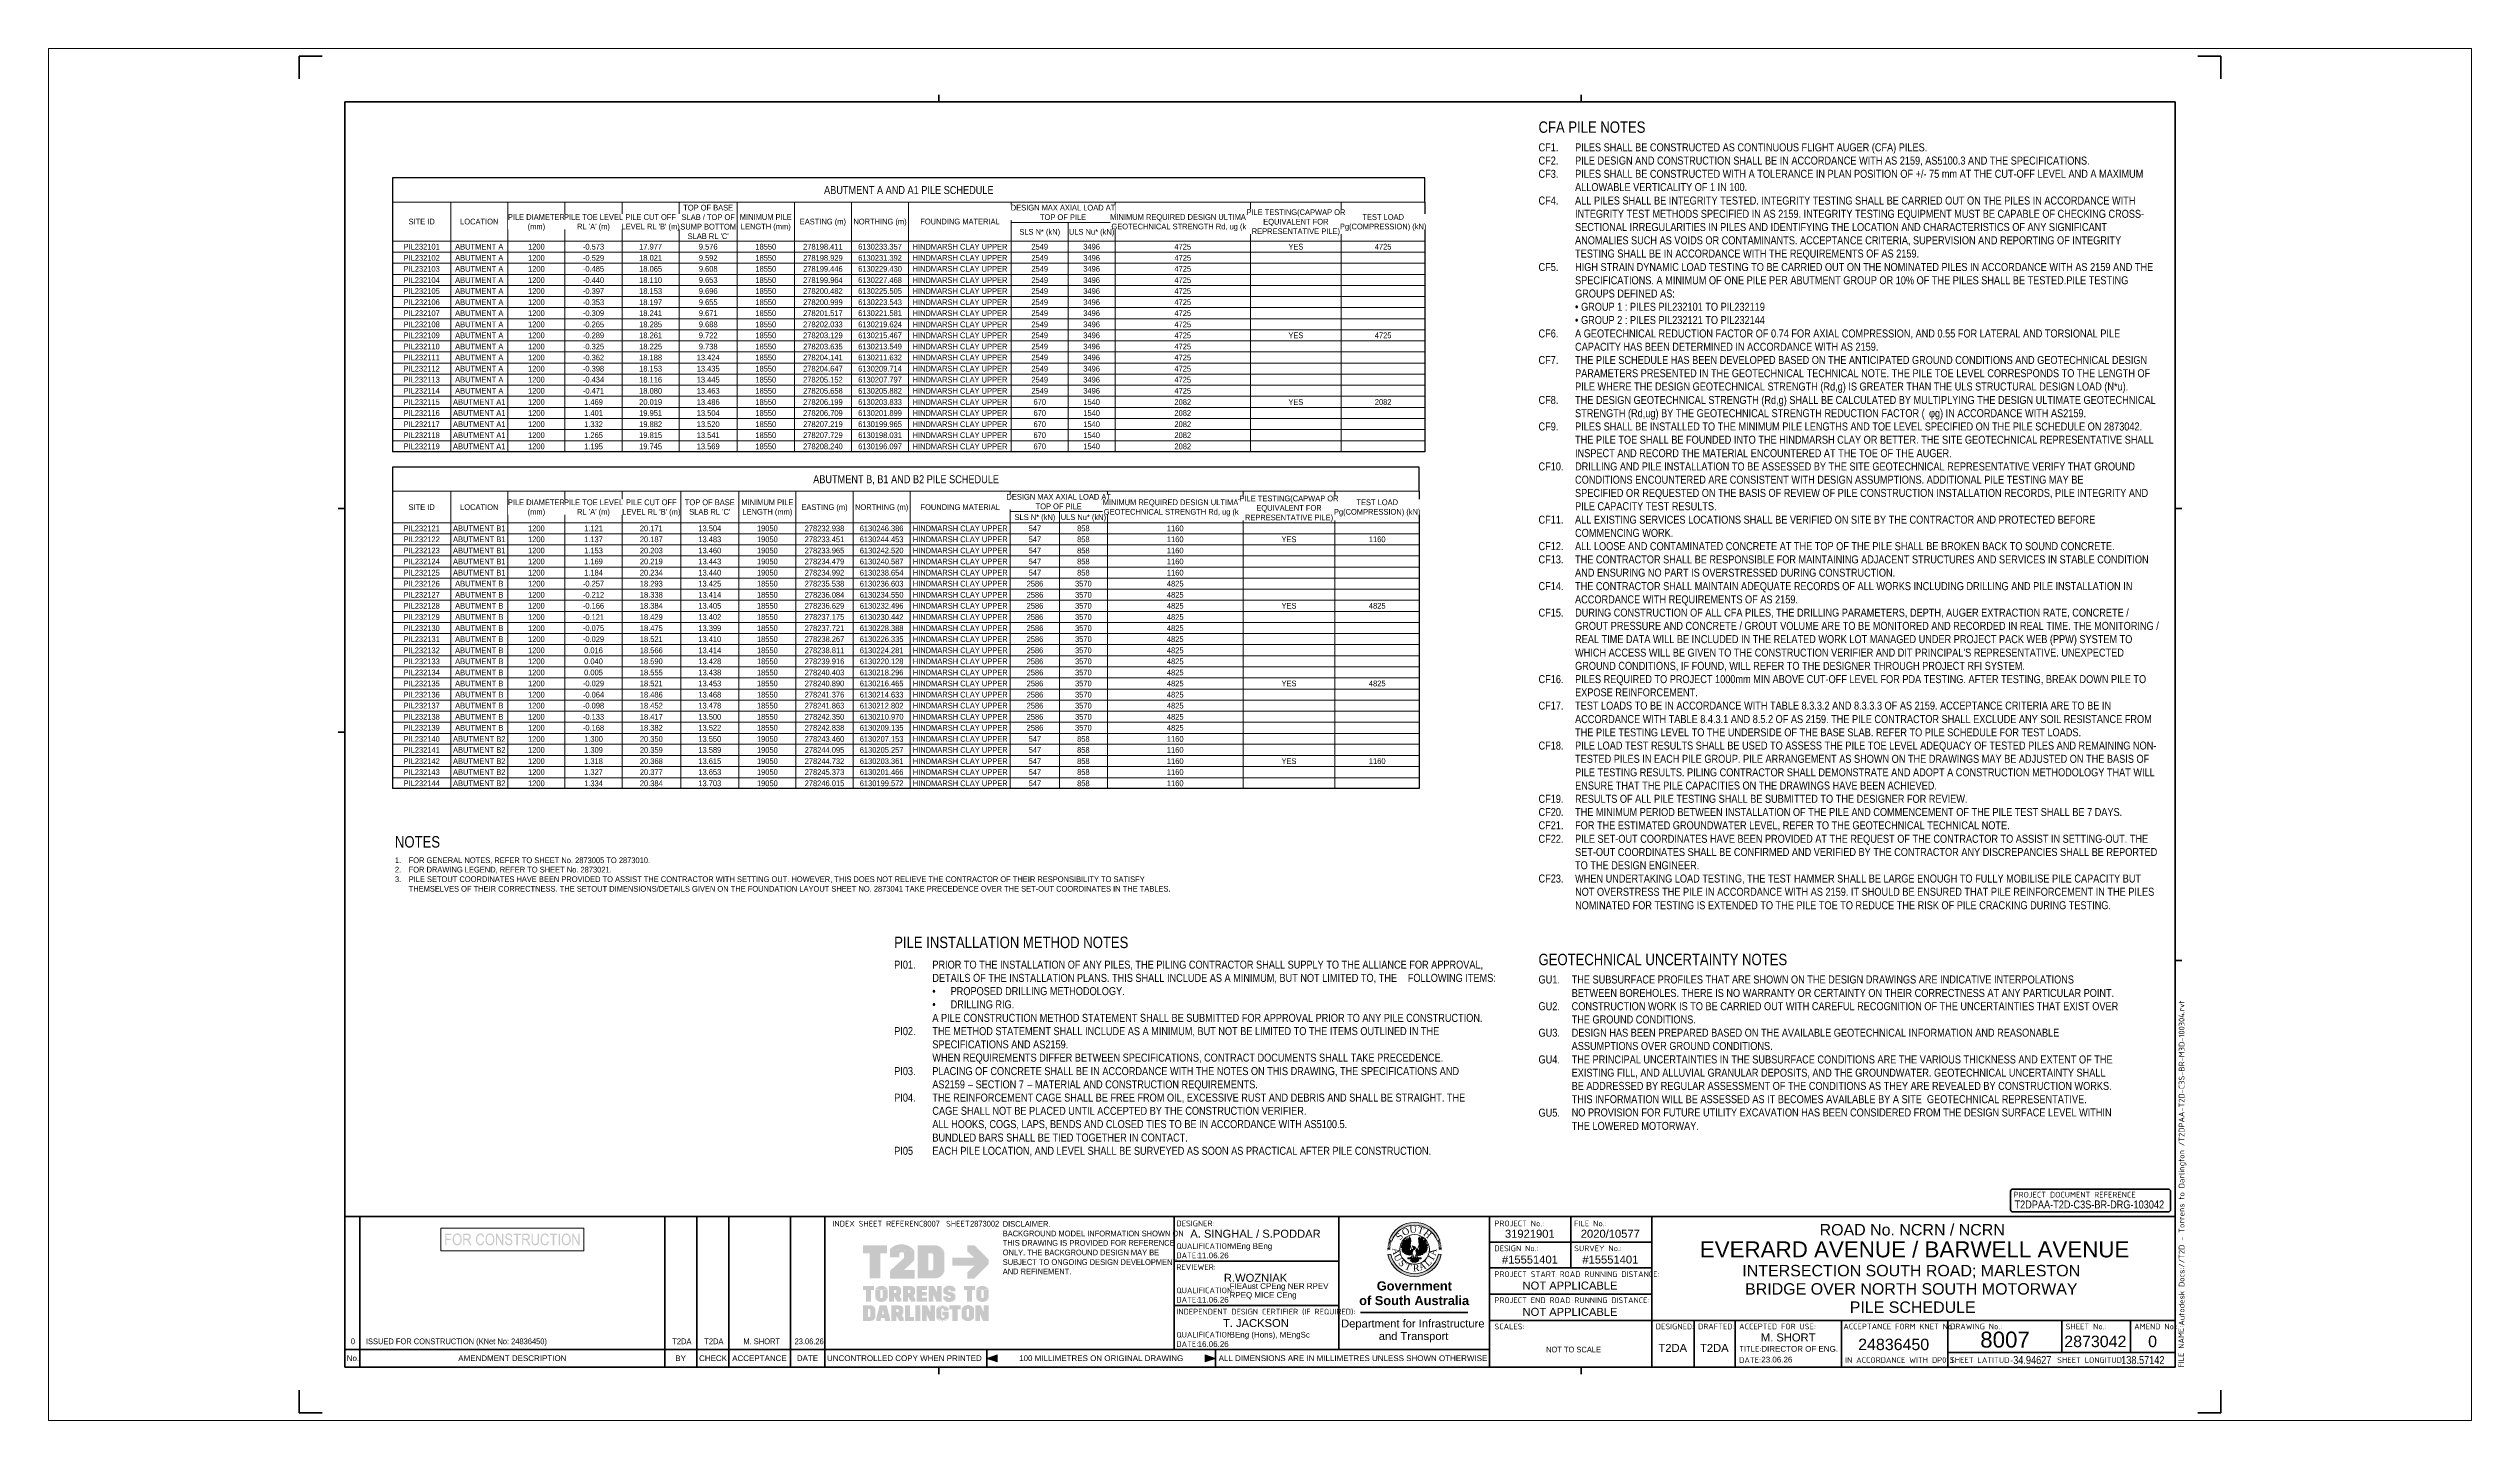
# Paper-space layout 'Layout1' of a CAD drawing. Header units: metres. Extents: x -0.11 to 0.95, y 0 to 0.6.
# The model-space entities are those that its viewports show. They can reach past a viewport. Long polylines and large blocks are cut down to what shows.
import ezdxf

# ---------------------------------------------------------------- set-up
doc = ezdxf.new("R2010")
doc.units = ezdxf.units.M
doc.layers.get('Defpoints').update_dxf_attribs({"color": 41})
for name, color, linetype, lineweight in [('A-ANNO-NOTE-STAMP', 10, 'Continuous', 18), ('A-DETL', 7, 'Continuous', 13), ('G-ANNO-SCHD', 7, 'Continuous', 18), ('G-ANNO-TEXT', 7, 'Continuous', 9), ('G-ANNO-TTLB', 7, 'Continuous', 9), ('G-IMPT', 7, 'Continuous', 13)]:
    doc.layers.add(name, color=color, linetype=linetype, lineweight=lineweight)
doc.layers.add('G-ANNO-NPLT', color=191, linetype='Continuous', plot=False)
doc.layers.get('G-ANNO-NPLT').freeze()
doc.styles.add('Arial', font='arial.ttf', dxfattribs={"height": 0.0025})
doc.styles.add('Arial Narrow_1', font='ARIALN.TTF', dxfattribs={"height": 0.1})
doc.styles.add('Arial Narrow_2', font='ARIALN.TTF', dxfattribs={"height": 0.0035})
doc.styles.add('Arial Narrow_3', font='ARIALN.TTF', dxfattribs={"height": 0.005})
doc.styles.add('Arial Narrow_4', font='ARIALN.TTF', dxfattribs={"height": 0.0025})
doc.styles.add('Arial_1', font='arial.ttf', dxfattribs={"height": 0.0035})
doc.styles.add('Arial_2', font='arial.ttf', dxfattribs={"height": 0.005})
doc.styles.add('Arial_3', font='arial.ttf', dxfattribs={"height": 0.007})
doc.styles.add('Arial_B', font='arialbd.ttf', dxfattribs={"height": 0.004})
doc.styles.add('ISOCPEUR', font='isocpeur.ttf', dxfattribs={"height": 0.0025})
doc.styles.add('Times New Roman', font='times.ttf', dxfattribs={"height": 0.008001})

# ---------------------------------------------------------------- blocks, each defined once
blk = doc.blocks.new('T2DPAA-T2D-PWA-DE-XRF-000001 - Drawing3_dwg-8554483-PILE SCHEDULE')
at = {"layer": 'G-IMPT'}
h = blk.add_hatch(color=256, dxfattribs=at)
edge = h.paths.add_edge_path()
edge.add_line((0.1549, 0.1015), (0.1515, 0.1021))
edge.add_arc((0.1226, 0.1077), 0.0295, 190.997, 349.003, ccw=False)
edge.add_line((0.0937, 0.1021), (0.0903, 0.1015))
edge.add_arc((0.1226, 0.1077), 0.0329, 190.997, 349.003)
edge = h.paths.add_edge_path()
edge.add_arc((0.1226, 0.1077), 0.0329, 20.0475, 159.9525, ccw=False)
edge.add_line((0.1535, 0.119), (0.1503, 0.1178))
edge.add_arc((0.1226, 0.1077), 0.0295, 20.0475, 159.9525)
edge.add_line((0.0949, 0.1178), (0.0917, 0.119))
h = blk.add_hatch(color=256, dxfattribs=at)
edge = h.paths.add_edge_path()
edge.add_arc((0.1226, 0.1077), 0.0329, 161.3902, 162.9856, ccw=False)
edge.add_line((0.0915, 0.1183), (0.0914, 0.1182))
edge.add_line((0.0915, 0.1183), (0.0947, 0.1172))
edge.add_line((0.0947, 0.1171), (0.0947, 0.1172))
edge.add_arc((0.1226, 0.1077), 0.0295, 161.3902, 162.9856)
edge.add_line((0.0944, 0.1163), (0.0911, 0.1174))
h = blk.add_hatch(color=256, dxfattribs=at)
edge = h.paths.add_edge_path()
edge.add_line((0.1206, 0.1074), (0.1207, 0.1074))
edge.add_line((0.1207, 0.1074), (0.1206, 0.1074))
edge = h.paths.add_edge_path()
edge.add_line((0.1166, 0.11), (0.1166, 0.1074))
edge.add_line((0.1166, 0.1074), (0.1183, 0.1065))
edge.add_line((0.1183, 0.1065), (0.119, 0.1076))
edge.add_line((0.119, 0.1076), (0.1204, 0.1079))
edge.add_line((0.1204, 0.1079), (0.1207, 0.1074))
edge.add_line((0.1207, 0.1074), (0.1211, 0.1067))
edge.add_line((0.1211, 0.1067), (0.1187, 0.1008))
edge.add_line((0.1187, 0.1008), (0.1178, 0.1012))
edge.add_line((0.1178, 0.1012), (0.1166, 0.1008))
edge.add_line((0.1166, 0.1008), (0.1161, 0.1012))
edge.add_line((0.1161, 0.1012), (0.1147, 0.101))
edge.add_line((0.1147, 0.101), (0.1143, 0.1017))
edge.add_line((0.1143, 0.1017), (0.1131, 0.1012))
edge.add_line((0.1131, 0.1012), (0.1128, 0.1022))
edge.add_line((0.1128, 0.1022), (0.1119, 0.1019))
edge.add_line((0.1119, 0.1019), (0.1119, 0.1029))
edge.add_line((0.1119, 0.1029), (0.1105, 0.1027))
edge.add_line((0.1105, 0.1027), (0.1107, 0.1043))
edge.add_line((0.1107, 0.1043), (0.1091, 0.1041))
edge.add_line((0.1091, 0.1041), (0.1095, 0.1057))
edge.add_line((0.1095, 0.1057), (0.1077, 0.106))
edge.add_line((0.1077, 0.106), (0.1081, 0.1069))
edge.add_line((0.1081, 0.1069), (0.1072, 0.1074))
edge.add_line((0.1072, 0.1074), (0.1081, 0.1091))
edge.add_line((0.1081, 0.1091), (0.1069, 0.11))
edge.add_line((0.1069, 0.11), (0.1081, 0.1112))
edge.add_line((0.1081, 0.1112), (0.1069, 0.1122))
edge.add_line((0.1069, 0.1122), (0.1085, 0.113))
edge.add_line((0.1085, 0.113), (0.1072, 0.1143))
edge.add_line((0.1072, 0.1143), (0.1095, 0.1145))
edge.add_line((0.1095, 0.1145), (0.1081, 0.116))
edge.add_line((0.1081, 0.116), (0.1105, 0.116))
edge.add_line((0.1105, 0.116), (0.1088, 0.1179))
edge.add_line((0.1088, 0.1179), (0.1119, 0.1163))
edge.add_line((0.1119, 0.1163), (0.1105, 0.1193))
edge.add_line((0.1105, 0.1193), (0.1138, 0.1172))
edge.add_line((0.1138, 0.1172), (0.1121, 0.121))
edge.add_line((0.1121, 0.121), (0.1147, 0.1181))
edge.add_line((0.1147, 0.1181), (0.1143, 0.1224))
edge.add_line((0.1143, 0.1224), (0.1159, 0.1188))
edge.add_line((0.1159, 0.1188), (0.1166, 0.1236))
edge.add_line((0.1166, 0.1236), (0.1171, 0.1207))
edge.add_line((0.1171, 0.1207), (0.1178, 0.1214))
edge.add_line((0.1178, 0.1214), (0.118, 0.1179))
edge.add_line((0.118, 0.1179), (0.1171, 0.1131))
edge.add_line((0.1171, 0.1131), (0.1178, 0.111))
edge.add_line((0.1178, 0.111), (0.1166, 0.11))
for points in [[(0.1105, 0.1193), (0.1088, 0.1179), (0.1119, 0.1163)], [(0.1369, 0.1093), (0.1385, 0.1081), (0.1367, 0.1074), (0.1376, 0.106), (0.1357, 0.106), (0.1367, 0.1043), (0.1348, 0.1043), (0.1348, 0.1031), (0.1336, 0.1034), (0.1331, 0.1022), (0.1322, 0.1024), (0.1317, 0.1015), (0.1305, 0.1017), (0.1301, 0.101), (0.1296, 0.1015), (0.1291, 0.1005), (0.1286, 0.1008), (0.1277, 0.1003), (0.1275, 0.101), (0.1268, 0.1003), (0.1251, 0.1029), (0.1242, 0.1065), (0.1246, 0.1076), (0.1263, 0.1076), (0.127, 0.1067), (0.1284, 0.1072), (0.1291, 0.11), (0.1275, 0.1112), (0.1282, 0.1133), (0.1275, 0.1219), (0.1284, 0.121), (0.1289, 0.1236), (0.1294, 0.1193), (0.1312, 0.1226), (0.1305, 0.1191), (0.1331, 0.1212), (0.1317, 0.1179), (0.1348, 0.1195), (0.1324, 0.116), (0.1364, 0.1179), (0.1341, 0.1155), (0.1371, 0.116), (0.1355, 0.1143), (0.1381, 0.1141), (0.1364, 0.1131), (0.1383, 0.1124), (0.1367, 0.1114), (0.1385, 0.11)], [(0.1312, 0.1226), (0.1331, 0.1212), (0.1305, 0.1191)], [(0.1348, 0.1195), (0.1364, 0.1179), (0.1324, 0.116)], [(0.1069, 0.1122), (0.1069, 0.11), (0.1081, 0.1112)], [(0.1081, 0.116), (0.1072, 0.1143), (0.1095, 0.1145)], [(0.1077, 0.106), (0.1091, 0.1041), (0.1095, 0.1057)], [(0.1105, 0.1027), (0.1119, 0.1019), (0.1119, 0.1029)], [(0.1225, 0.0967), (0.1233, 0.0985), (0.1277, 0.0943), (0.1263, 0.0929), (0.1237, 0.092), (0.1202, 0.0924), (0.1176, 0.0943), (0.1218, 0.0984)], [(0.1291, 0.1005), (0.1301, 0.101), (0.1296, 0.1015)], [(0.1317, 0.1015), (0.1331, 0.1022), (0.1322, 0.1024)], [(0.1383, 0.1124), (0.1381, 0.1141), (0.1364, 0.1131)]]:
    blk.add_hatch(color=256, dxfattribs=at).paths.add_polyline_path(points)
h = blk.add_hatch(color=256, dxfattribs=at)
edge = h.paths.add_edge_path()
edge.add_line((0.154, 0.1174), (0.1508, 0.1163))
edge.add_arc((0.1226, 0.1077), 0.0295, 17.0144, 18.6098)
edge.add_line((0.1505, 0.1172), (0.1505, 0.1171))
edge.add_line((0.1505, 0.1172), (0.1537, 0.1183))
edge.add_line((0.1538, 0.1182), (0.1537, 0.1183))
edge.add_arc((0.1226, 0.1077), 0.0329, 17.0144, 18.6098, ccw=False)
h = blk.add_hatch(color=256, dxfattribs=at)
edge = h.paths.add_edge_path()
edge.add_line((0.0931, 0.1083), (0.0897, 0.1083))
edge.add_arc((0.1226, 0.1077), 0.0329, 177.3415, 178.9368, ccw=False)
edge.add_line((0.0897, 0.1094), (0.0897, 0.1093))
edge.add_line((0.0897, 0.1094), (0.0932, 0.1092))
edge.add_line((0.0932, 0.1091), (0.0932, 0.1092))
edge.add_arc((0.1226, 0.1077), 0.0295, 177.3415, 178.9368)
h = blk.add_hatch(color=256, dxfattribs=at)
edge = h.paths.add_edge_path()
edge.add_line((0.0931, 0.1069), (0.0897, 0.1068))
edge.add_arc((0.1226, 0.1077), 0.0329, 180, 181.5953, ccw=False)
edge.add_line((0.0897, 0.1078), (0.0897, 0.1077))
edge.add_line((0.0897, 0.1078), (0.0931, 0.1078))
edge.add_line((0.0931, 0.1077), (0.0931, 0.1078))
edge.add_arc((0.1226, 0.1077), 0.0295, 180, 181.5953)
h = blk.add_hatch(color=256, dxfattribs=at)
edge = h.paths.add_edge_path()
edge.add_arc((0.1226, 0.1077), 0.0329, 174.6829, 176.2783, ccw=False)
edge.add_line((0.0899, 0.1109), (0.0898, 0.1108))
edge.add_line((0.0899, 0.1109), (0.0933, 0.1106))
edge.add_line((0.0933, 0.1105), (0.0933, 0.1106))
edge.add_arc((0.1226, 0.1077), 0.0295, 174.6829, 176.2783)
edge.add_line((0.0932, 0.1096), (0.0898, 0.1099))
h = blk.add_hatch(color=256, dxfattribs=at)
edge = h.paths.add_edge_path()
edge.add_arc((0.1226, 0.1077), 0.0329, 172.0244, 173.6197, ccw=False)
edge.add_line((0.09, 0.1124), (0.09, 0.1123))
edge.add_line((0.09, 0.1124), (0.0934, 0.1119))
edge.add_line((0.0934, 0.1118), (0.0934, 0.1119))
edge.add_arc((0.1226, 0.1077), 0.0295, 172.0244, 173.6197)
edge.add_line((0.0933, 0.111), (0.0899, 0.1114))
h = blk.add_hatch(color=256, dxfattribs=at)
edge = h.paths.add_edge_path()
edge.add_arc((0.1226, 0.1077), 0.0329, 169.3658, 170.9612, ccw=False)
edge.add_line((0.0903, 0.1139), (0.0903, 0.1138))
edge.add_line((0.0903, 0.1139), (0.0937, 0.1133))
edge.add_line((0.0936, 0.1132), (0.0937, 0.1133))
edge.add_arc((0.1226, 0.1077), 0.0295, 169.3658, 170.9612)
edge.add_line((0.0935, 0.1124), (0.0901, 0.1129))
h = blk.add_hatch(color=256, dxfattribs=at)
edge = h.paths.add_edge_path()
edge.add_arc((0.1226, 0.1077), 0.0329, 166.7073, 168.3026, ccw=False)
edge.add_line((0.0906, 0.1154), (0.0906, 0.1153))
edge.add_line((0.0906, 0.1154), (0.0939, 0.1146))
edge.add_line((0.0939, 0.1145), (0.0939, 0.1146))
edge.add_arc((0.1226, 0.1077), 0.0295, 166.7073, 168.3026)
edge.add_line((0.0937, 0.1137), (0.0904, 0.1144))
h = blk.add_hatch(color=256, dxfattribs=at)
edge = h.paths.add_edge_path()
edge.add_line((0.0941, 0.115), (0.0907, 0.1159))
edge.add_arc((0.1226, 0.1077), 0.0329, 164.0488, 165.6441, ccw=False)
edge.add_line((0.091, 0.1169), (0.091, 0.1168))
edge.add_line((0.091, 0.1169), (0.0943, 0.1159))
edge.add_line((0.0943, 0.1158), (0.0943, 0.1159))
edge.add_arc((0.1226, 0.1077), 0.0295, 164.0488, 165.6441)
h = blk.add_hatch(color=256, dxfattribs=at)
edge = h.paths.add_edge_path()
edge.add_line((0.1232, 0.1095), (0.1225, 0.1076))
edge.add_line((0.1225, 0.1076), (0.1207, 0.1074))
edge.add_line((0.1207, 0.1074), (0.1207, 0.1074))
edge.add_line((0.1207, 0.1074), (0.1216, 0.1086))
edge.add_line((0.1216, 0.1086), (0.1197, 0.1119))
edge.add_line((0.1197, 0.1119), (0.1232, 0.1107))
edge.add_line((0.1232, 0.1107), (0.1239, 0.1098))
edge.add_line((0.1239, 0.1098), (0.1232, 0.1095))
h = blk.add_hatch(color=256, dxfattribs=at)
edge = h.paths.add_edge_path()
edge.add_arc((0.1226, 0.1077), 0.0295, 14.3559, 15.9512)
edge.add_line((0.1509, 0.1159), (0.1509, 0.1158))
edge.add_line((0.1509, 0.1159), (0.1542, 0.1169))
edge.add_line((0.1542, 0.1168), (0.1542, 0.1169))
edge.add_arc((0.1226, 0.1077), 0.0329, 14.3559, 15.9512, ccw=False)
edge.add_line((0.1545, 0.1159), (0.1511, 0.115))
h = blk.add_hatch(color=256, dxfattribs=at)
edge = h.paths.add_edge_path()
edge.add_line((0.1548, 0.1144), (0.1514, 0.1137))
edge.add_arc((0.1226, 0.1077), 0.0295, 11.6974, 13.2927)
edge.add_line((0.1512, 0.1146), (0.1513, 0.1145))
edge.add_line((0.1512, 0.1146), (0.1546, 0.1154))
edge.add_line((0.1546, 0.1153), (0.1546, 0.1154))
edge.add_arc((0.1226, 0.1077), 0.0329, 11.6974, 13.2927, ccw=False)
h = blk.add_hatch(color=256, dxfattribs=at)
edge = h.paths.add_edge_path()
edge.add_arc((0.1226, 0.1077), 0.0295, 9.0388, 10.6342)
edge.add_line((0.1515, 0.1133), (0.1515, 0.1132))
edge.add_line((0.1515, 0.1133), (0.1549, 0.1139))
edge.add_line((0.1549, 0.1138), (0.1549, 0.1139))
edge.add_arc((0.1226, 0.1077), 0.0329, 9.0388, 10.6342, ccw=False)
edge.add_line((0.1551, 0.1129), (0.1517, 0.1124))
h = blk.add_hatch(color=256, dxfattribs=at)
edge = h.paths.add_edge_path()
edge.add_arc((0.1226, 0.1077), 0.0295, 6.3803, 7.9756)
edge.add_line((0.1518, 0.1119), (0.1518, 0.1118))
edge.add_line((0.1518, 0.1119), (0.1552, 0.1124))
edge.add_line((0.1552, 0.1123), (0.1552, 0.1124))
edge.add_arc((0.1226, 0.1077), 0.0329, 6.3803, 7.9756, ccw=False)
edge.add_line((0.1553, 0.1114), (0.1519, 0.111))
h = blk.add_hatch(color=256, dxfattribs=at)
edge = h.paths.add_edge_path()
edge.add_line((0.1554, 0.1099), (0.152, 0.1096))
edge.add_arc((0.1226, 0.1077), 0.0295, 3.7217, 5.3171)
edge.add_line((0.1519, 0.1106), (0.1519, 0.1105))
edge.add_line((0.1519, 0.1106), (0.1553, 0.1109))
edge.add_line((0.1553, 0.1108), (0.1553, 0.1109))
edge.add_arc((0.1226, 0.1077), 0.0329, 3.7217, 5.3171, ccw=False)
h = blk.add_hatch(color=256, dxfattribs=at)
edge = h.paths.add_edge_path()
edge.add_line((0.1555, 0.1083), (0.1521, 0.1083))
edge.add_arc((0.1226, 0.1077), 0.0295, 1.0632, 2.6585)
edge.add_line((0.152, 0.1092), (0.152, 0.1091))
edge.add_line((0.152, 0.1092), (0.1554, 0.1094))
edge.add_line((0.1555, 0.1093), (0.1554, 0.1094))
edge.add_arc((0.1226, 0.1077), 0.0329, 1.0632, 2.6585, ccw=False)
h = blk.add_hatch(color=256, dxfattribs=at)
edge = h.paths.add_edge_path()
edge.add_line((0.1555, 0.1068), (0.152, 0.1069))
edge.add_arc((0.1226, 0.1077), 0.0295, 358.4047, 360)
edge.add_line((0.1521, 0.1078), (0.1521, 0.1077))
edge.add_line((0.1521, 0.1078), (0.1555, 0.1078))
edge.add_line((0.1555, 0.1077), (0.1555, 0.1078))
edge.add_arc((0.1226, 0.1077), 0.0329, 358.4047, 360, ccw=False)
for p, q in [((0.0917, 0.119), (0.0949, 0.1178)), ((0.1105, 0.1193), (0.1088, 0.1179)), ((0.1088, 0.1179), (0.1119, 0.1163)), ((0.1119, 0.1163), (0.1105, 0.1193)), ((0.1305, 0.1191), (0.1312, 0.1226)), ((0.1331, 0.1212), (0.1305, 0.1191)), ((0.1312, 0.1226), (0.1331, 0.1212)), ((0.1324, 0.116), (0.1348, 0.1195)), ((0.1364, 0.1179), (0.1324, 0.116)), ((0.1348, 0.1195), (0.1364, 0.1179)), ((0.1503, 0.1178), (0.1535, 0.119)), ((0.0903, 0.1015), (0.0937, 0.1021)), ((0.1069, 0.1122), (0.1069, 0.11)), ((0.1081, 0.1112), (0.1069, 0.1122)), ((0.1069, 0.11), (0.1081, 0.1112)), ((0.1081, 0.116), (0.1072, 0.1143)), ((0.1072, 0.1143), (0.1095, 0.1145)), ((0.1077, 0.106), (0.1091, 0.1041)), ((0.1095, 0.1057), (0.1077, 0.106)), ((0.1095, 0.1145), (0.1081, 0.116)), ((0.1091, 0.1041), (0.1095, 0.1057)), ((0.1119, 0.1029), (0.1105, 0.1027)), ((0.1105, 0.1027), (0.1119, 0.1019)), ((0.1119, 0.1019), (0.1119, 0.1029)), ((0.115, 0.0967), (0.1197, 0.0967)), ((0.1211, 0.1003), (0.1173, 0.0974)), ((0.1244, 0.1003), (0.1272, 0.0974)), ((0.1256, 0.0967), (0.1308, 0.0967)), ((0.1296, 0.1015), (0.1291, 0.1005)), ((0.1291, 0.1005), (0.1301, 0.101)), ((0.1301, 0.101), (0.1296, 0.1015)), ((0.1322, 0.1024), (0.1317, 0.1015)), ((0.1317, 0.1015), (0.1331, 0.1022)), ((0.1331, 0.1022), (0.1322, 0.1024)), ((0.1381, 0.1141), (0.1364, 0.1131)), ((0.1364, 0.1131), (0.1383, 0.1124)), ((0.1383, 0.1124), (0.1381, 0.1141)), ((0.1515, 0.1021), (0.1549, 0.1015))]:
    blk.add_line(p, q, dxfattribs=at)
at = {"layer": 'G-IMPT', "flags": 128}
for points in [[(0.1085, 0.113), (0.1072, 0.1143), (0.1095, 0.1145), (0.1081, 0.116), (0.1105, 0.116), (0.1088, 0.1179), (0.1119, 0.1163), (0.1105, 0.1193), (0.1138, 0.1172), (0.1121, 0.121), (0.1147, 0.1181), (0.1143, 0.1224), (0.1159, 0.1188), (0.1166, 0.1236), (0.1171, 0.1207), (0.1178, 0.1214), (0.118, 0.1179), (0.1171, 0.1131), (0.119, 0.1076), (0.1204, 0.1079), (0.1211, 0.1067), (0.1187, 0.1008), (0.1178, 0.1012), (0.1166, 0.1008), (0.1161, 0.1012), (0.1147, 0.101), (0.1143, 0.1017), (0.1131, 0.1012), (0.1128, 0.1022), (0.1119, 0.1019), (0.1119, 0.1029), (0.1105, 0.1027), (0.1107, 0.1043), (0.1091, 0.1041), (0.1095, 0.1057), (0.1077, 0.106), (0.1081, 0.1069), (0.1072, 0.1074), (0.1081, 0.1091), (0.1069, 0.11), (0.1081, 0.1112), (0.1069, 0.1122), (0.1087, 0.1131)], [(0.1199, 0.1031), (0.1225, 0.0967), (0.1251, 0.1029), (0.1242, 0.1065), (0.1246, 0.1076), (0.1263, 0.1076), (0.1282, 0.1133), (0.1275, 0.1219), (0.1284, 0.121), (0.1289, 0.1236), (0.1294, 0.1193), (0.1312, 0.1226), (0.1305, 0.1191), (0.1331, 0.1212), (0.1317, 0.1179), (0.1348, 0.1195), (0.1324, 0.116), (0.1364, 0.1179), (0.1341, 0.1155), (0.1371, 0.116), (0.1355, 0.1143), (0.1381, 0.1141), (0.1364, 0.1131), (0.1383, 0.1124), (0.1367, 0.1114), (0.1385, 0.11), (0.1369, 0.1093), (0.1385, 0.1081), (0.1367, 0.1074), (0.1376, 0.106), (0.1357, 0.106), (0.1367, 0.1043), (0.1348, 0.1043), (0.1348, 0.1031), (0.1336, 0.1034), (0.1331, 0.1022), (0.1322, 0.1024), (0.1317, 0.1015), (0.1305, 0.1017), (0.1301, 0.101), (0.1296, 0.1015), (0.1291, 0.1005), (0.1286, 0.1008), (0.1277, 0.1003), (0.1275, 0.101), (0.1268, 0.1003), (0.1251, 0.1029)], [(0.1206, 0.0974), (0.1145, 0.0974), (0.1145, 0.0962), (0.1194, 0.0962)], [(0.119, 0.1076), (0.1183, 0.1065), (0.1166, 0.1074), (0.1166, 0.11), (0.1178, 0.111)], [(0.1218, 0.0984), (0.1176, 0.0943), (0.1202, 0.0924), (0.1237, 0.092), (0.1263, 0.0929), (0.1277, 0.0943), (0.1233, 0.0985)], [(0.1239, 0.1098), (0.1244, 0.1091), (0.1246, 0.1076)], [(0.1246, 0.0974), (0.1308, 0.0974), (0.1308, 0.0962), (0.126, 0.0962)], [(0.1263, 0.1076), (0.127, 0.1067), (0.1284, 0.1072), (0.1291, 0.11), (0.1275, 0.1112)]]:
    blk.add_lwpolyline(points, dxfattribs=at)
blk.add_lwpolyline([(0.1206, 0.1074), (0.1216, 0.1086), (0.1197, 0.1119), (0.1232, 0.1107), (0.1239, 0.1098), (0.1232, 0.1095), (0.1225, 0.1076)], close=True, dxfattribs=at)
at = {"layer": 'G-IMPT'}
blk.add_circle((0.1226, 0.1077), 0.018, dxfattribs=at)
for radius, start, end in [(0.0329, 20.0475, 159.9525), (0.0295, 20.0475, 159.9525), (0.0329, 190.997, 349.003), (0.0295, 190.997, 349.003)]:
    blk.add_arc((0.1226, 0.1077), radius, start, end, dxfattribs=at)
at = {"layer": 'G-IMPT', "lineweight": 9, "char_height": 0.008, "attachment_point": 2, "line_spacing_factor": 1.029793, "style": 'Times New Roman'}
for s, insert, width, rotation in [('S', (0.1012, 0.1263), 0.008041, 49.0663), ('O', (0.1099, 0.133), 0.010353, 26.6943), ('U', (0.1205, 0.136), 0.010353, 4.3222), ('T', (0.1314, 0.1347), 0.008744, 341.9502), ('H', (0.141, 0.1293), 0.010353, 319.5782), ('A', (0.104, 0.106), 0.010353, 279.6978), ('U', (0.1058, 0.0996), 0.010353, 300.15), ('S', (0.1107, 0.0935), 0.008041, 310.3575), ('T', (0.1164, 0.0903), 0.008744, 336.9699), ('R', (0.1244, 0.0893), 0.009549, 3.701), ('A', (0.1307, 0.0909), 0.010353, 21.3382), ('L', (0.1363, 0.0949), 0.008744, 42.375), ('I', (0.1395, 0.0995), 0.004825, 60.5783), ('A', (0.141, 0.1048), 0.010353, 83.64)]:
    blk.add_mtext(s, dxfattribs=dict(at, insert=insert, width=width, rotation=rotation))
blk = doc.blocks.new('T2DPAA-T2D-PWA-DE-XRF-000001 - Standard-9403697-PILE SCHEDULE')
at = {"layer": 'G-ANNO-TTLB', "true_color": 0x1d4a5c}
h = blk.add_hatch(color=139, dxfattribs=at)
edge = h.paths.add_edge_path()
edge.add_line((0.2623, 0.0443), (0.2623, 0.0452))
edge.add_arc((0.2616, 0.044), 0.00145, 58.8241, 99.793)
edge.add_line((0.2613, 0.0454), (0.2613, 0.0441))
edge.add_arc((0.2616, 0.0455), 0.00141, 259.7202, 301.6629)
edge = h.paths.add_edge_path()
edge.add_arc((0.2625, 0.0448), 0.00224, 301.808, 330.1086, ccw=False)
edge.add_line((0.2637, 0.0429), (0.2645, 0.0415))
edge.add_line((0.2645, 0.0415), (0.2645, 0.0403))
edge.add_line((0.2645, 0.0403), (0.2627, 0.0403))
edge.add_line((0.2627, 0.0403), (0.2613, 0.0425))
edge.add_line((0.2613, 0.0425), (0.2613, 0.0403))
edge.add_line((0.2613, 0.0403), (0.2591, 0.0403))
edge.add_line((0.2591, 0.0403), (0.2591, 0.0471))
edge.add_line((0.2591, 0.0471), (0.2624, 0.0471))
edge.add_arc((0.2623, 0.0446), 0.00248, 32.8357, 87.7033, ccw=False)
edge.add_line((0.2644, 0.046), (0.2644, 0.0437))
edge = h.paths.add_edge_path()
edge.add_line((0.2674, 0.0527), (0.2674, 0.0537))
edge.add_arc((0.2667, 0.0524), 0.00145, 58.8241, 99.793)
edge.add_line((0.2665, 0.0539), (0.2665, 0.0526))
edge.add_arc((0.2667, 0.0539), 0.00141, 259.7202, 301.6629)
edge = h.paths.add_edge_path()
edge.add_arc((0.2676, 0.0532), 0.00224, 301.808, 330.1086, ccw=False)
edge.add_line((0.2688, 0.0513), (0.2696, 0.0499))
edge.add_line((0.2696, 0.0499), (0.2696, 0.0487))
edge.add_line((0.2696, 0.0487), (0.2678, 0.0487))
edge.add_line((0.2678, 0.0487), (0.2664, 0.051))
edge.add_line((0.2664, 0.051), (0.2664, 0.0487))
edge.add_line((0.2664, 0.0487), (0.2642, 0.0487))
edge.add_line((0.2642, 0.0487), (0.2642, 0.0555))
edge.add_line((0.2642, 0.0555), (0.2676, 0.0555))
edge.add_arc((0.2675, 0.0531), 0.00248, 32.8357, 87.7033, ccw=False)
edge.add_line((0.2695, 0.0544), (0.2695, 0.0521))
edge = h.paths.add_edge_path()
edge.add_line((0.2499, 0.0422), (0.2499, 0.0452))
edge.add_arc((0.2491, 0.0441), 0.00138, 56.3448, 98.7814)
edge.add_line((0.2489, 0.0454), (0.2489, 0.0419))
edge.add_arc((0.2491, 0.0433), 0.00138, 261.2186, 303.6552)
edge = h.paths.add_edge_path()
edge.add_line((0.2613, 0.0527), (0.2613, 0.0537))
edge.add_arc((0.2606, 0.0524), 0.00145, 58.8241, 99.793)
edge.add_line((0.2603, 0.0539), (0.2603, 0.0526))
edge.add_arc((0.2606, 0.0539), 0.00141, 259.7202, 301.6629)
edge = h.paths.add_edge_path()
edge.add_line((0.2502, 0.0403), (0.2467, 0.0403))
edge.add_line((0.2467, 0.0403), (0.2467, 0.0471))
edge.add_line((0.2467, 0.0471), (0.2501, 0.0471))
edge.add_arc((0.25, 0.0447), 0.00241, 26.2483, 85.5583, ccw=False)
edge.add_line((0.2521, 0.0457), (0.2521, 0.0416))
edge.add_arc((0.2502, 0.0424), 0.00209, 270, 338.4707, ccw=False)
h.paths.add_polyline_path([(0.2555, 0.0451), (0.255, 0.0432), (0.2559, 0.0432)])
h.paths.add_polyline_path([(0.2585, 0.0415), (0.2585, 0.0403), (0.2564, 0.0403), (0.2562, 0.0415), (0.2547, 0.0415), (0.2544, 0.0403), (0.2526, 0.0403), (0.2526, 0.0415), (0.254, 0.0471), (0.2571, 0.0471)])
h.paths.add_polyline_path([(0.2673, 0.042), (0.269, 0.042), (0.269, 0.0403), (0.2651, 0.0403), (0.2651, 0.0471), (0.2673, 0.0471)])
h.paths.add_polyline_path([(0.2718, 0.0403), (0.2696, 0.0403), (0.2696, 0.0471), (0.2718, 0.0471)])
h.paths.add_polyline_path([(0.2762, 0.0441), (0.2762, 0.0471), (0.2782, 0.0471), (0.2782, 0.0403), (0.2759, 0.0403), (0.2746, 0.0432), (0.2746, 0.0403), (0.2725, 0.0403), (0.2725, 0.0471), (0.2748, 0.0471)])
edge = h.paths.add_edge_path()
edge.add_arc((0.2817, 0.0424), 0.000774, 214.5178, 325.4822)
edge.add_line((0.2823, 0.0419), (0.2823, 0.0427))
edge.add_line((0.2823, 0.0427), (0.2815, 0.0427))
edge.add_line((0.2815, 0.0427), (0.2815, 0.0443))
edge.add_line((0.2815, 0.0443), (0.2842, 0.0443))
edge.add_line((0.2842, 0.0443), (0.2842, 0.0415))
edge.add_arc((0.2819, 0.0428), 0.00262, 274.1131, 330.4929, ccw=False)
edge.add_arc((0.2815, 0.0434), 0.00327, 260.2337, 279.7663, ccw=False)
edge.add_arc((0.2812, 0.0429), 0.00275, 208.3817, 264.7517, ccw=False)
edge.add_line((0.2788, 0.0416), (0.2788, 0.0458))
edge.add_arc((0.2812, 0.0445), 0.00268, 94.8448, 152.8409, ccw=False)
edge.add_arc((0.2815, 0.0424), 0.00482, 83.0812, 96.9188, ccw=False)
edge.add_arc((0.2818, 0.0444), 0.00278, 31.3102, 83.6241, ccw=False)
edge.add_line((0.2842, 0.0459), (0.2842, 0.0447))
edge.add_line((0.2842, 0.0447), (0.282, 0.0447))
edge.add_line((0.282, 0.0447), (0.282, 0.0455))
edge.add_arc((0.2815, 0.0451), 0.000641, 40.732, 139.268)
edge.add_line((0.281, 0.0455), (0.281, 0.0419))
h.paths.add_polyline_path([(0.2882, 0.0403), (0.2859, 0.0403), (0.2859, 0.0454), (0.2846, 0.0454), (0.2846, 0.0471), (0.2895, 0.0471), (0.2895, 0.0454), (0.2882, 0.0454)])
edge = h.paths.add_edge_path()
edge.add_arc((0.2927, 0.0429), 0.00104, 239.6549, 300.3451)
edge.add_line((0.2932, 0.042), (0.2932, 0.0454))
edge.add_arc((0.2927, 0.0445), 0.00103, 59.5446, 120.4554)
edge.add_line((0.2921, 0.0454), (0.2921, 0.042))
edge = h.paths.add_edge_path()
edge.add_arc((0.2927, 0.0434), 0.00323, 212.7347, 327.2653, ccw=False)
edge.add_line((0.29, 0.0417), (0.29, 0.0458))
edge.add_arc((0.2927, 0.044), 0.00323, 32.6408, 147.3592, ccw=False)
edge.add_line((0.2954, 0.0458), (0.2954, 0.0417))
h.paths.add_polyline_path([(0.3017, 0.0403), (0.2993, 0.0403), (0.298, 0.0432), (0.298, 0.0403), (0.2959, 0.0403), (0.2959, 0.0471), (0.2982, 0.0471), (0.2996, 0.0441), (0.2996, 0.0471), (0.3017, 0.0471)])
edge = h.paths.add_edge_path()
edge.add_arc((0.299, 0.0513), 0.00104, 239.6549, 300.3451)
edge.add_line((0.2995, 0.0504), (0.2995, 0.0538))
edge.add_arc((0.299, 0.0529), 0.00103, 59.5446, 120.4554)
edge.add_line((0.2985, 0.0538), (0.2985, 0.0504))
edge = h.paths.add_edge_path()
edge.add_arc((0.299, 0.0518), 0.00323, 212.7347, 327.2653, ccw=False)
edge.add_line((0.2963, 0.0501), (0.2963, 0.0542))
edge.add_arc((0.299, 0.0524), 0.00323, 32.6408, 147.3592, ccw=False)
edge.add_line((0.3017, 0.0542), (0.3017, 0.0501))
h.paths.add_polyline_path([(0.2945, 0.0487), (0.2923, 0.0487), (0.2923, 0.0538), (0.2909, 0.0538), (0.2909, 0.0555), (0.2958, 0.0555), (0.2958, 0.0538), (0.2945, 0.0538)])
edge = h.paths.add_edge_path()
edge.add_line((0.2872, 0.0518), (0.2872, 0.0499))
edge.add_arc((0.2849, 0.0513), 0.0027, 273.7285, 329.3952, ccw=False)
edge.add_line((0.285, 0.0486), (0.2841, 0.0486))
edge.add_arc((0.2842, 0.0512), 0.00266, 210.1626, 267.7624, ccw=False)
edge.add_line((0.2819, 0.0499), (0.2819, 0.051))
edge.add_line((0.2819, 0.051), (0.2841, 0.051))
edge.add_arc((0.2845, 0.0508), 0.000522, 155.2714, 300.4507)
edge.add_arc((0.2846, 0.0508), 0.000487, 289.6558, 416.8121)
edge.add_line((0.2849, 0.0512), (0.2834, 0.0515))
edge.add_arc((0.2841, 0.054), 0.00253, 213.4271, 255.8381, ccw=False)
edge.add_line((0.2819, 0.0526), (0.2819, 0.0544))
edge.add_arc((0.2846, 0.0525), 0.00325, 35.8397, 144.1603, ccw=False)
edge.add_line((0.2872, 0.0544), (0.2872, 0.0533))
edge.add_line((0.2872, 0.0533), (0.2851, 0.0533))
edge.add_arc((0.2846, 0.0535), 0.000494, 335.3316, 479.9481)
edge.add_arc((0.2845, 0.0535), 0.000428, 103.9979, 246.4243)
edge.add_line((0.2843, 0.0531), (0.2853, 0.0529))
edge.add_arc((0.2849, 0.0501), 0.00281, 35.1328, 82.3403, ccw=False)
h.paths.add_polyline_path([(0.2792, 0.0526), (0.2792, 0.0555), (0.2812, 0.0555), (0.2812, 0.0487), (0.2789, 0.0487), (0.2776, 0.0517), (0.2776, 0.0487), (0.2755, 0.0487), (0.2755, 0.0555), (0.2778, 0.0555)])
h.paths.add_polyline_path([(0.2725, 0.053), (0.2746, 0.053), (0.2746, 0.0513), (0.2725, 0.0513), (0.2725, 0.0504), (0.2748, 0.0504), (0.2748, 0.0487), (0.2703, 0.0487), (0.2703, 0.0555), (0.2748, 0.0555), (0.2748, 0.0538), (0.2725, 0.0538)])
edge = h.paths.add_edge_path()
edge.add_arc((0.2615, 0.0532), 0.00224, 301.808, 330.1086, ccw=False)
edge.add_line((0.2627, 0.0513), (0.2635, 0.0499))
edge.add_line((0.2635, 0.0499), (0.2635, 0.0487))
edge.add_line((0.2635, 0.0487), (0.2617, 0.0487))
edge.add_line((0.2617, 0.0487), (0.2603, 0.051))
edge.add_line((0.2603, 0.051), (0.2603, 0.0487))
edge.add_line((0.2603, 0.0487), (0.2581, 0.0487))
edge.add_line((0.2581, 0.0487), (0.2581, 0.0555))
edge.add_line((0.2581, 0.0555), (0.2614, 0.0555))
edge.add_arc((0.2613, 0.0531), 0.00248, 32.8357, 87.7033, ccw=False)
edge.add_line((0.2634, 0.0544), (0.2634, 0.0521))
edge = h.paths.add_edge_path()
edge.add_line((0.2543, 0.0538), (0.2543, 0.0504))
edge.add_arc((0.2548, 0.0513), 0.00104, 239.6549, 300.3451)
edge.add_line((0.2553, 0.0504), (0.2553, 0.0538))
edge.add_arc((0.2548, 0.0529), 0.00103, 59.5446, 120.4554)
edge = h.paths.add_edge_path()
edge.add_line((0.2521, 0.0501), (0.2521, 0.0542))
edge.add_arc((0.2548, 0.0524), 0.00323, 32.6408, 147.3592, ccw=False)
edge.add_line((0.2575, 0.0542), (0.2575, 0.0501))
edge.add_arc((0.2548, 0.0518), 0.00323, 212.7347, 327.2653, ccw=False)
h.paths.add_polyline_path([(0.2503, 0.0487), (0.248, 0.0487), (0.248, 0.0538), (0.2467, 0.0538), (0.2467, 0.0555), (0.2516, 0.0555), (0.2516, 0.0538), (0.2503, 0.0538)])
h.paths.add_polyline_path([(0.3017, 0.0672), (0.3017, 0.0651), (0.2955, 0.0588), (0.2924, 0.0588), (0.2924, 0.0616), (0.2955, 0.0644), (0.2858, 0.0644), (0.2858, 0.0679), (0.2955, 0.0679), (0.2924, 0.0707), (0.2924, 0.0734), (0.2955, 0.0734)])
edge = h.paths.add_edge_path()
edge.add_line((0.2768, 0.0699), (0.2754, 0.0699))
edge.add_line((0.2754, 0.0699), (0.2754, 0.0624))
edge.add_line((0.2754, 0.0624), (0.2768, 0.0624))
edge.add_arc((0.2767, 0.0633), 0.000915, 277.9427, 335.4563)
edge.add_line((0.2775, 0.0629), (0.2775, 0.0694))
edge.add_arc((0.2767, 0.0689), 0.000957, 31.2517, 83.8556)
edge = h.paths.add_edge_path()
edge.add_line((0.2781, 0.0589), (0.2707, 0.0589))
edge.add_line((0.2707, 0.0589), (0.2707, 0.0734))
edge.add_line((0.2707, 0.0734), (0.2781, 0.0734))
edge.add_arc((0.2777, 0.0683), 0.00519, 26.2483, 85.5583, ccw=False)
edge.add_line((0.2823, 0.0705), (0.2823, 0.0617))
edge.add_arc((0.2781, 0.0634), 0.00451, 270, 338.4707, ccw=False)
edge = h.paths.add_edge_path()
edge.add_line((0.2627, 0.0699), (0.2627, 0.0681))
edge.add_line((0.2627, 0.0681), (0.2585, 0.0681))
edge.add_line((0.2585, 0.0681), (0.2585, 0.0716))
edge.add_arc((0.2636, 0.0668), 0.00703, 37.1177, 136.9917, ccw=False)
edge.add_line((0.2692, 0.071), (0.2692, 0.0671))
edge.add_arc((0.2674, 0.0677), 0.00193, 316.9738, 340.8309, ccw=False)
edge.add_line((0.2688, 0.0664), (0.268, 0.0656))
edge.add_line((0.268, 0.0656), (0.2646, 0.0625))
edge.add_line((0.2646, 0.0625), (0.2693, 0.0625))
edge.add_line((0.2693, 0.0625), (0.2693, 0.0588))
edge.add_line((0.2693, 0.0588), (0.2585, 0.0588))
edge.add_line((0.2585, 0.0588), (0.2585, 0.0622))
edge.add_line((0.2585, 0.0622), (0.2638, 0.067))
edge.add_line((0.2638, 0.067), (0.2647, 0.068))
edge.add_line((0.2647, 0.068), (0.2647, 0.0699))
edge.add_arc((0.2637, 0.0691), 0.00131, 40.7337, 139.2663)
h.paths.add_polyline_path([(0.2467, 0.0734), (0.2573, 0.0734), (0.2573, 0.0698), (0.2544, 0.0698), (0.2544, 0.0589), (0.2496, 0.0589), (0.2496, 0.0699), (0.2467, 0.0699)])
at = {"layer": 'G-IMPT', "lineweight": 9}
for points in [[(0.3055, 0.0254), (0.3055, 0.0239), (0.3055, 0.0224), (0.301, 0.0239)], [(0.3965, 0.0254), (0.401, 0.0239), (0.3965, 0.0224), (0.3965, 0.0239)]]:
    blk.add_hatch(color=256, dxfattribs=at).paths.add_polyline_path(points)
at = {"layer": 'G-ANNO-TTLB', "color": 8, "lineweight": 35, "true_color": 0x808080}
for p, q in [((0, 0.594), (0.01, 0.594)), ((0, 0.584), (0, 0.594)), ((0.831, 0.594), (0.841, 0.594)), ((0.841, 0.594), (0.841, 0.584)), ((0, 0), (0, 0.01)), ((0.01, 0), (0, 0)), ((0.831, 0), (0.841, 0)), ((0.841, 0), (0.841, 0.01))]:
    blk.add_line(p, q, dxfattribs=at)
at = {"layer": 'G-ANNO-TTLB', "lineweight": 100}
for p, q in [((0.02, 0.574), (0.02, 0.02)), ((0.821, 0.574), (0.02, 0.574)), ((0.821, 0.02), (0.821, 0.574)), ((0.23, 0.02), (0.23, 0.086)), ((0.455, 0.086), (0.455, 0.0277)), ((0.521, 0.086), (0.521, 0.02)), ((0.592, 0.086), (0.592, 0.02)), ((0.4645, 0.044), (0.5115, 0.044)), ((0.02, 0.02), (0.821, 0.02))]:
    blk.add_line(p, q, dxfattribs=at)
at = {"layer": 'G-ANNO-TTLB', "lineweight": 50}
for p, q in [((0.28, 0.577), (0.28, 0.574)), ((0.561, 0.577), (0.561, 0.574)), ((0.017, 0.396), (0.02, 0.396)), ((0.821, 0.396), (0.824, 0.396)), ((0.017, 0.298), (0.02, 0.298)), ((0.821, 0.198), (0.824, 0.198)), ((0.749, 0.097), (0.749, 0.089)), ((0.818, 0.098), (0.75, 0.098)), ((0.819, 0.089), (0.819, 0.097)), ((0.75, 0.088), (0.818, 0.088)), ((0.28, 0.02), (0.28, 0.017)), ((0.561, 0.02), (0.561, 0.017))]:
    blk.add_line(p, q, dxfattribs=at)
at = {"layer": 'G-ANNO-TTLB', "lineweight": 35}
for p, q in [((0.0265, 0.02), (0.0265, 0.086)), ((0.16, 0.02), (0.16, 0.086)), ((0.174, 0.02), (0.174, 0.086)), ((0.188, 0.02), (0.188, 0.086)), ((0.215, 0.02), (0.215, 0.086)), ((0.5565, 0.086), (0.5565, 0.0635)), ((0.521, 0.0748), (0.592, 0.0748)), ((0.521, 0.0635), (0.592, 0.0635)), ((0.455, 0.0471), (0.383, 0.0471)), ((0.521, 0.052), (0.592, 0.052)), ((0.521, 0.0405), (0.821, 0.0405)), ((0.6105, 0.0405), (0.6105, 0.02)), ((0.6285, 0.0405), (0.6285, 0.02)), ((0.675, 0.0405), (0.675, 0.02)), ((0.7215, 0.0405), (0.7215, 0.02)), ((0.7715, 0.0265), (0.7715, 0.0405)), ((0.8015, 0.0265), (0.8015, 0.0405)), ((0.521, 0.0277), (0.02, 0.0277)), ((0.301, 0.02), (0.301, 0.0277)), ((0.401, 0.02), (0.401, 0.0277)), ((0.821, 0.0265), (0.7215, 0.0265))]:
    blk.add_line(p, q, dxfattribs=at)
at = {"layer": 'G-ANNO-TTLB'}
for p, q in [((0.3055, 0.0254), (0.301, 0.0239)), ((0.301, 0.0239), (0.3055, 0.0224)), ((0.3055, 0.0239), (0.3055, 0.0254)), ((0.3055, 0.0224), (0.3055, 0.0239)), ((0.3965, 0.0254), (0.3965, 0.0239)), ((0.401, 0.0239), (0.3965, 0.0254)), ((0.3965, 0.0239), (0.3965, 0.0224)), ((0.3965, 0.0224), (0.401, 0.0239))]:
    blk.add_line(p, q, dxfattribs=at)
at = {"layer": 'G-ANNO-TTLB', "lineweight": 50}
for centre, start, end in [((0.75, 0.097), 90, 180), ((0.818, 0.097), 0, 90), ((0.75, 0.089), 180, 270), ((0.818, 0.089), 270, 0)]:
    blk.add_arc(centre, 0.001, start, end, dxfattribs=at)
at = {"xscale": 0.3600000000000081, "yscale": 0.3600000000000081, "zscale": 0.3600000000000081}
blk.add_blockref('T2DPAA-T2D-PWA-DE-XRF-000001 - Drawing3_dwg-8554483-PILE SCHEDULE', (0.444, 0.0328), dxfattribs=at)
at = {"layer": 'G-ANNO-TTLB', "attachment_point": 1}
for s, insert, char_height, width, style in [('PROJECT DOCUMENT REFERENCE', (0.7503, 0.0968), 0.0025, 0.058764, 'ISOCPEUR'), ('INDEX SHEET REFERENCE:', (0.2334, 0.0841), 0.0025, 0.046899, 'ISOCPEUR'), ('SHEET', (0.2831, 0.0841), 0.0025, 0.011544, 'ISOCPEUR'), ('PROJECT No.:', (0.5231, 0.0842), 0.0025, 0.02397, 'ISOCPEUR'), ('FILE No.:', (0.558, 0.0842), 0.0025, 0.015553, 'ISOCPEUR'), ('DESIGN No.:', (0.5231, 0.0733), 0.0025, 0.020844, 'ISOCPEUR'), ('SURVEY No.:', (0.558, 0.0733), 0.0025, 0.023008, 'ISOCPEUR'), ('QUALIFICATION:', (0.3839, 0.0549), 0.0025, 0.027498, 'ISOCPEUR'), ('Government', (0.4716, 0.0576), 0.004, 0.040004, 'Arial_B'), ('PROJECT START ROAD RUNNING DISTANCE:', (0.5231, 0.062), 0.0025, 0.079207, 'ISOCPEUR'), ('DATE:', (0.3839, 0.0508), 0.0025, 0.010582, 'ISOCPEUR'), ('INDEPENDENT DESIGN CERTIFIER (IF REQUIRED):', (0.3839, 0.0456), 0.0025, 0.08546, 'ISOCPEUR'), ('of South Australia', (0.4639, 0.0512), 0.004, 0.058523, 'Arial_B'), ('PROJECT END ROAD RUNNING DISTANCE:', (0.5231, 0.0506), 0.0025, 0.073835, 'ISOCPEUR'), ('QUALIFICATION:', (0.3839, 0.0355), 0.0025, 0.027498, 'ISOCPEUR'), ('Department for Infrastructure ', (0.456, 0.0409), 0.0035, 0.078004, 'Arial_1'), ('and Transport', (0.4725, 0.0354), 0.0035, 0.037599, 'Arial_1'), ('SCALES:', (0.5231, 0.0391), 0.0025, 0.014911, 'ISOCPEUR'), ('DESIGNED:', (0.5937, 0.0391), 0.0025, 0.018118, 'ISOCPEUR'), ('DRAFTED:', (0.6122, 0.0391), 0.0025, 0.017557, 'ISOCPEUR'), ('ACCEPTED FOR USE:', (0.6302, 0.0391), 0.0025, 0.037118, 'ISOCPEUR'), ('ACCEPTANCE FORM KNET No.:', (0.6758, 0.0391), 0.0025, 0.054435, 'ISOCPEUR'), ('DRAWING No.:', (0.7225, 0.0391), 0.0025, 0.024772, 'ISOCPEUR'), ('SHEET No.:', (0.7731, 0.0391), 0.0025, 0.019722, 'ISOCPEUR'), ('AMEND No.:', (0.8031, 0.0391), 0.0025, 0.020603, 'ISOCPEUR'), ('No. ', (0.0208, 0.0252), 0.0025, 0.007215, 'Arial'), ('AMENDMENT DESCRIPTION ', (0.0696, 0.0252), 0.0025, 0.058283, 'Arial'), ('BY ', (0.1646, 0.0252), 0.0025, 0.006814, 'Arial'), ('CHECK', (0.175, 0.0252), 0.0025, 0.014751, 'Arial'), ('ACCEPTANCE', (0.1895, 0.0252), 0.0025, 0.028861, 'Arial'), ('DATE ', (0.2178, 0.0252), 0.0025, 0.012506, 'Arial'), ('UNCONTROLLED COPY WHEN PRINTED', (0.231, 0.0252), 0.0025, 0.082173, 'Arial'), ('100 MILLIMETRES ON ORIGINAL DRAWING ', (0.3151, 0.0252), 0.0025, 0.088186, 'Arial'), ('DATE:', (0.3839, 0.0314), 0.0025, 0.010582, 'ISOCPEUR'), ('ALL DIMENSIONS ARE IN MILLIMETRES UNLESS SHOWN OTHERWISE ', (0.4024, 0.0252), 0.0025, 0.143101, 'Arial'), ('NOT TO SCALE', (0.5457, 0.029), 0.0025, 0.025574, 'Arial Narrow_4'), ('TITLE:', (0.6302, 0.0293), 0.0025, 0.010903, 'ISOCPEUR'), ('DATE:', (0.6302, 0.0244), 0.0025, 0.010582, 'ISOCPEUR'), ('IN ACCORDANCE WITH DP013', (0.6766, 0.0244), 0.0025, 0.05227, 'ISOCPEUR'), ('SHEET LATITUDE', (0.7225, 0.0244), 0.0025, 0.030945, 'ISOCPEUR'), ('SHEET LONGITUDE', (0.7694, 0.0244), 0.0025, 0.03303, 'ISOCPEUR')]:
    blk.add_mtext(s, dxfattribs=dict(at, insert=insert, char_height=char_height, width=width, style=style))
at = {"layer": 'G-ANNO-TTLB', "insert": (0.3079, 0.084), "char_height": 0.0025, "width": 0.022127, "attachment_point": 1, "style": 'Arial Narrow_4', "bg_fill": 3, "box_fill_scale": 1.25, "bg_fill_color": 256, "bg_fill_true_color": 13158600, "bg_fill_transparency": 0}
blk.add_mtext('DISCLAIMER.', dxfattribs=at)
at = {"layer": 'G-ANNO-TTLB', "insert": (0.8224, 0.0198), "char_height": 0.0025, "width": 0.021966, "attachment_point": 1, "rotation": 90, "style": 'ISOCPEUR'}
blk.add_mtext('FILE NAME: ', dxfattribs=at)
at = {"layer": 'G-ANNO-TTLB', "lineweight": 100}
blk.add_line((0.821, 0.086), (0.02, 0.086), dxfattribs=at)
at = {"layer": 'G-ANNO-TTLB', "insert": (0.3079, 0.0798), "char_height": 0.0025, "width": 0.084899, "attachment_point": 1, "style": 'Arial Narrow_4', "bg_fill": 3, "box_fill_scale": 1.25, "bg_fill_color": 256, "bg_fill_true_color": 13158600, "bg_fill_transparency": 0}
blk.add_mtext('BACKGROUND MODEL INFORMATION SHOWN ON ', dxfattribs=at)
at = {"layer": 'G-ANNO-TTLB', "insert": (0.3079, 0.0757), "char_height": 0.0025, "width": 0.08065, "attachment_point": 1, "style": 'Arial Narrow_4', "bg_fill": 3, "box_fill_scale": 1.25, "bg_fill_color": 256, "bg_fill_true_color": 13158600, "bg_fill_transparency": 0}
blk.add_mtext('THIS DRAWING IS PROVIDED FOR REFERENCE ', dxfattribs=at)
at = {"layer": 'G-ANNO-TTLB', "insert": (0.3839, 0.0842), "char_height": 0.0025, "width": 0.018118, "attachment_point": 1, "style": 'ISOCPEUR'}
blk.add_mtext('DESIGNER:', dxfattribs=at)
at = {"layer": 'G-ANNO-TTLB', "insert": (0.3079, 0.0715), "char_height": 0.0025, "width": 0.073515, "attachment_point": 1, "style": 'Arial Narrow_4', "bg_fill": 3, "box_fill_scale": 1.25, "bg_fill_color": 256, "bg_fill_true_color": 13158600, "bg_fill_transparency": 0}
blk.add_mtext('ONLY. THE BACKGROUND DESIGN MAY BE ', dxfattribs=at)
at = {"layer": 'G-ANNO-TTLB', "insert": (0.3079, 0.0673), "char_height": 0.0025, "width": 0.082013, "attachment_point": 1, "style": 'Arial Narrow_4', "bg_fill": 3, "box_fill_scale": 1.25, "bg_fill_color": 256, "bg_fill_true_color": 13158600, "bg_fill_transparency": 0}
blk.add_mtext('SUBJECT TO ONGOING DESIGN DEVELOPMENT ', dxfattribs=at)
at = {"layer": 'G-ANNO-TTLB', "lineweight": 100}
blk.add_line((0.383, 0.086), (0.383, 0.0277), dxfattribs=at)
at = {"layer": 'G-ANNO-TTLB', "lineweight": 35}
blk.add_line((0.455, 0.0665), (0.383, 0.0665), dxfattribs=at)
at = {"layer": 'G-ANNO-TTLB', "char_height": 0.0025, "attachment_point": 1, "style": 'ISOCPEUR'}
for s, insert, width in [('QUALIFICATION:', (0.3839, 0.0743), 0.027498), ('DATE:', (0.3839, 0.0702), 0.010582), ('REVIEWER:', (0.3839, 0.0651), 0.01916)]:
    blk.add_mtext(s, dxfattribs=dict(at, insert=insert, width=width))
at = {"layer": 'G-ANNO-TTLB', "insert": (0.3079, 0.0632), "char_height": 0.0025, "width": 0.031827, "attachment_point": 1, "style": 'Arial Narrow_4', "bg_fill": 3, "box_fill_scale": 1.25, "bg_fill_color": 256, "bg_fill_true_color": 13158600, "bg_fill_transparency": 0}
blk.add_mtext('AND REFINEMENT.', dxfattribs=at)
blk = doc.blocks.new('ForConstructionStamp')
at = {"layer": 'A-ANNO-NOTE-STAMP'}
h = blk.add_hatch(color=256, dxfattribs=at)
h.dxf.hatch_style = 1
h.paths.add_polyline_path([(0.0267, 0.0026), (0.0267, 0.0015), (0.0289, -0.0025), (0.0289, -0.0014)])
h.paths.add_polyline_path([(0.0267, 0.0026), (0.0262, 0.0026), (0.0262, -0.0025), (0.0267, -0.0025), (0.0267, 0.0015)])
h.paths.add_polyline_path([(0.0294, 0.0026), (0.0289, 0.0026), (0.0289, -0.0014), (0.0289, -0.0025), (0.0294, -0.0025)])
h.paths.add_polyline_path([(0.0236, 0.0027), (0.0235, 0.0027), (0.0232, 0.0026), (0.0229, 0.0026), (0.0226, 0.0024), (0.0224, 0.0022), (0.0222, 0.002), (0.0221, 0.0019), (0.0219, 0.0016), (0.0218, 0.0013), (0.0217, 0.0011), (0.0217, 0.0007), (0.0216, 0.0004), (0.0216, 0), (0.0216, -0.0003), (0.0217, -0.0006), (0.0217, -0.0009), (0.0218, -0.0012), (0.0219, -0.0015), (0.0221, -0.0018), (0.0222, -0.0019), (0.0224, -0.0021), (0.0227, -0.0023), (0.023, -0.0025), (0.0232, -0.0025), (0.0236, -0.0026), (0.0237, -0.0026), (0.024, -0.0025), (0.0243, -0.0024), (0.0246, -0.0022), (0.0248, -0.002), (0.0236, -0.002), (0.0233, -0.002), (0.0231, -0.0019), (0.0228, -0.0017), (0.0226, -0.0015), (0.0224, -0.0013), (0.0223, -0.001), (0.0222, -0.0007), (0.0222, -0.0004), (0.0222, 0), (0.0222, 0.0001), (0.0222, 0.0005), (0.0222, 0.0008), (0.0223, 0.0011), (0.0224, 0.0014), (0.0226, 0.0016), (0.0227, 0.0018), (0.023, 0.002), (0.0233, 0.0021), (0.0236, 0.0021), (0.0248, 0.0022), (0.0246, 0.0024), (0.0245, 0.0024), (0.0242, 0.0026), (0.0239, 0.0027)])
h.paths.add_polyline_path([(0.0248, 0.0022), (0.0236, 0.0021), (0.0237, 0.0021), (0.024, 0.002), (0.0243, 0.0019), (0.0244, 0.0018), (0.0246, 0.0015), (0.0248, 0.0012), (0.0248, 0.0011), (0.0249, 0.0007), (0.0249, 0.0004), (0.025, 0.0001), (0.025, 0.0001), (0.0249, -0.0003), (0.0249, -0.0007), (0.0248, -0.001), (0.0247, -0.0012), (0.0246, -0.0015), (0.0244, -0.0016), (0.0241, -0.0018), (0.0239, -0.0019), (0.0236, -0.002), (0.0248, -0.002), (0.025, -0.0018), (0.025, -0.0018), (0.0252, -0.0015), (0.0253, -0.0012), (0.0254, -0.001), (0.0255, -0.0006), (0.0255, -0.0003), (0.0255, 0.0001), (0.0255, 0.0002), (0.0255, 0.0006), (0.0254, 0.0009), (0.0254, 0.0012), (0.0253, 0.0015), (0.0252, 0.0017), (0.025, 0.0019)])
h.paths.add_polyline_path([(0.0203, -0.0025), (0.0203, 0.0026), (0.0208, 0.0026), (0.0208, -0.0025)])
h.paths.add_polyline_path([(0.0196, 0.0026), (0.0164, 0.0026), (0.0164, 0.002), (0.0177, 0.002), (0.0177, -0.0025), (0.0183, -0.0025), (0.0183, 0.002), (0.0196, 0.002)])
h.paths.add_polyline_path([(0.0143, 0.0027), (0.0142, 0.0027), (0.0139, 0.0026), (0.0136, 0.0025), (0.0133, 0.0024), (0.0132, 0.0023), (0.0143, 0.0021), (0.0144, 0.0021), (0.0147, 0.002), (0.0149, 0.0019), (0.0151, 0.0017), (0.0153, 0.0014), (0.0154, 0.0011), (0.0159, 0.0012), (0.0158, 0.0015), (0.0157, 0.0019), (0.0155, 0.0021), (0.0153, 0.0023), (0.0152, 0.0024), (0.0149, 0.0026), (0.0146, 0.0027)])
h.paths.add_polyline_path([(0.0132, 0.0023), (0.013, 0.0021), (0.0128, 0.0018), (0.0126, 0.0015), (0.0126, 0.0014), (0.0125, 0.0011), (0.0124, 0.0008), (0.0124, 0.0005), (0.0124, 0.0001), (0.0124, -0.0001), (0.0124, -0.0005), (0.0124, -0.0008), (0.0125, -0.0011), (0.0126, -0.0014), (0.0127, -0.0016), (0.0129, -0.0018), (0.0131, -0.0021), (0.0133, -0.0023), (0.0133, -0.0023), (0.0136, -0.0024), (0.0139, -0.0025), (0.0143, -0.0026), (0.0145, -0.0025), (0.0148, -0.0025), (0.0151, -0.0023), (0.0154, -0.0021), (0.0155, -0.002), (0.0142, -0.002), (0.014, -0.002), (0.0137, -0.0019), (0.0135, -0.0017), (0.0133, -0.0015), (0.0133, -0.0014), (0.0131, -0.0012), (0.013, -0.0009), (0.013, -0.0006), (0.0129, -0.0003), (0.0129, 0.0001), (0.0129, 0.0003), (0.013, 0.0007), (0.013, 0.001), (0.0131, 0.0012), (0.0132, 0.0014), (0.0134, 0.0017), (0.0136, 0.0019), (0.0137, 0.002), (0.014, 0.0021), (0.0143, 0.0021)])
h.paths.add_polyline_path([(0.0154, -0.0007), (0.0154, -0.0008), (0.0153, -0.0012), (0.0152, -0.0014), (0.015, -0.0017), (0.0148, -0.0018), (0.0146, -0.0019), (0.0142, -0.002), (0.0155, -0.002), (0.0156, -0.0018), (0.0158, -0.0015), (0.0159, -0.0012), (0.016, -0.0009)])
h.paths.add_polyline_path([(0.0089, 0.0026), (0.0084, 0.0026), (0.0084, -0.0003), (0.0084, -0.0006), (0.0084, -0.001), (0.0085, -0.0013), (0.0086, -0.0016), (0.0087, -0.0019), (0.0088, -0.0021), (0.01, -0.002), (0.0097, -0.0019), (0.0094, -0.0018), (0.0092, -0.0016), (0.009, -0.0013), (0.009, -0.0013), (0.009, -0.0011), (0.0089, -0.0007), (0.0089, -0.0003)])
h.paths.add_polyline_path([(0.0116, 0.0026), (0.0111, 0.0026), (0.0111, -0.0003), (0.0111, -0.0004), (0.0111, -0.0008), (0.011, -0.0012), (0.0109, -0.0014), (0.0108, -0.0016), (0.0106, -0.0018), (0.0103, -0.0019), (0.01, -0.002), (0.0088, -0.0021), (0.0089, -0.0021), (0.0091, -0.0023), (0.0094, -0.0025), (0.0097, -0.0025), (0.01, -0.0026), (0.0101, -0.0026), (0.0104, -0.0025), (0.0107, -0.0024), (0.011, -0.0023), (0.0112, -0.0021), (0.0114, -0.0018), (0.0115, -0.0015), (0.0115, -0.0013), (0.0116, -0.001), (0.0116, -0.0007), (0.0116, -0.0003)])
h.paths.add_polyline_path([(0.0061, 0.0026), (0.0043, 0.0026), (0.0043, -0.0025), (0.0048, -0.0025), (0.0048, -0.0002), (0.0054, -0.0002), (0.0064, -0.0002), (0.0064, -0.0002), (0.0068, -0.0001), (0.007, 0.0001), (0.0072, 0.0003), (0.0073, 0.0003), (0.0048, 0.0004), (0.0048, 0.002), (0.0061, 0.002), (0.0072, 0.0023), (0.0069, 0.0025), (0.0068, 0.0025), (0.0065, 0.0026)])
h.paths.add_polyline_path([(0.0072, 0.0023), (0.0061, 0.002), (0.0062, 0.002), (0.0065, 0.002), (0.0068, 0.0018), (0.0068, 0.0018), (0.0069, 0.0015), (0.007, 0.0012), (0.007, 0.001), (0.0069, 0.0007), (0.0068, 0.0006), (0.0066, 0.0005), (0.0063, 0.0004), (0.006, 0.0004), (0.0048, 0.0004), (0.0073, 0.0003), (0.0074, 0.0006), (0.0075, 0.0009), (0.0075, 0.0012), (0.0075, 0.0014), (0.0075, 0.0017), (0.0074, 0.002), (0.0074, 0.002)])
h.paths.add_polyline_path([(0.0064, -0.0002), (0.0054, -0.0002), (0.0056, -0.0002), (0.0059, -0.0003), (0.0059, -0.0003), (0.0062, -0.0006), (0.0063, -0.0008), (0.0065, -0.001), (0.0066, -0.0014), (0.0072, -0.0025), (0.0079, -0.0025), (0.0072, -0.0011), (0.0071, -0.001), (0.0069, -0.0007), (0.0067, -0.0004), (0.0067, -0.0004)])
h.paths.add_polyline_path([(0.0037, 0.0026), (0.0005, 0.0026), (0.0005, 0.002), (0.0018, 0.002), (0.0018, -0.0025), (0.0024, -0.0025), (0.0024, 0.002), (0.0037, 0.002)])
h.paths.add_polyline_path([(-0.0016, 0.0027), (-0.0019, 0.0027), (-0.0022, 0.0026), (-0.0025, 0.0025), (-0.0027, 0.0023), (-0.0028, 0.0022), (-0.0016, 0.0021), (-0.0015, 0.0021), (-0.0011, 0.002), (-0.0009, 0.0019), (-0.0008, 0.0017), (-0.0007, 0.0015), (-0.0006, 0.0011), (-0.0001, 0.0012), (-0.0001, 0.0014), (-0.0002, 0.0017), (-0.0003, 0.002), (-0.0004, 0.0021), (-0.0006, 0.0023), (-0.0008, 0.0025), (-0.001, 0.0026), (-0.0013, 0.0027)])
h.paths.add_polyline_path([(-0.0028, 0.0022), (-0.003, 0.0019), (-0.003, 0.0016), (-0.0031, 0.0013), (-0.003, 0.001), (-0.0029, 0.0007), (-0.0028, 0.0004), (-0.0026, 0.0002), (-0.0024, 0.0001), (-0.0021, 0), (-0.0017, -0.0001), (-0.0014, -0.0002), (-0.0011, -0.0003), (-0.0009, -0.0004), (-0.0008, -0.0005), (-0.0006, -0.0007), (-0.0006, -0.0008), (-0.0005, -0.0011), (-0.0005, -0.0012), (-0.0006, -0.0015), (-0.0008, -0.0017), (-0.0009, -0.0018), (-0.0012, -0.0019), (-0.0015, -0.002), (-0.0004, -0.0021), (-0.0002, -0.0018), (-0.0001, -0.0017), (0, -0.0014), (0, -0.001), (0, -0.0009), (0, -0.0006), (-0.0002, -0.0003), (-0.0002, -0.0002), (-0.0004, 0), (-0.0007, 0.0002), (-0.0009, 0.0003), (-0.0012, 0.0004), (-0.0016, 0.0005), (-0.0019, 0.0006), (-0.0022, 0.0007), (-0.0024, 0.0009), (-0.0025, 0.001), (-0.0026, 0.0013), (-0.0025, 0.0016), (-0.0023, 0.0019), (-0.0022, 0.0019), (-0.002, 0.0021), (-0.0016, 0.0021)])
h.paths.add_polyline_path([(-0.0027, -0.0008), (-0.0032, -0.0008), (-0.0032, -0.001), (-0.0032, -0.0013), (-0.0031, -0.0016), (-0.003, -0.0019), (-0.0028, -0.0021), (-0.0027, -0.0021), (-0.0025, -0.0023), (-0.0022, -0.0025), (-0.0019, -0.0025), (-0.0016, -0.0026), (-0.0013, -0.0025), (-0.001, -0.0025), (-0.0007, -0.0024), (-0.0006, -0.0023), (-0.0004, -0.0021), (-0.0015, -0.002), (-0.0018, -0.0019), (-0.0021, -0.0018), (-0.0023, -0.0017), (-0.0025, -0.0014), (-0.0026, -0.0014), (-0.0027, -0.0011)])
h.paths.add_polyline_path([(-0.0066, 0.0026), (-0.0067, 0.0015), (-0.0045, -0.0025), (-0.0045, -0.0014)])
h.paths.add_polyline_path([(-0.0066, 0.0026), (-0.0072, 0.0026), (-0.0072, -0.0025), (-0.0067, -0.0025), (-0.0067, 0.0015)])
h.paths.add_polyline_path([(-0.004, 0.0026), (-0.0045, 0.0026), (-0.0045, -0.0014), (-0.0045, -0.0025), (-0.004, -0.0025)])
h.paths.add_polyline_path([(-0.0098, 0.0027), (-0.0099, 0.0027), (-0.0102, 0.0026), (-0.0105, 0.0026), (-0.0108, 0.0024), (-0.011, 0.0022), (-0.0112, 0.002), (-0.0113, 0.0019), (-0.0115, 0.0016), (-0.0116, 0.0013), (-0.0117, 0.0011), (-0.0117, 0.0007), (-0.0118, 0.0004), (-0.0118, 0), (-0.0118, -0.0003), (-0.0117, -0.0006), (-0.0117, -0.0009), (-0.0116, -0.0012), (-0.0115, -0.0015), (-0.0113, -0.0018), (-0.0112, -0.0019), (-0.011, -0.0021), (-0.0107, -0.0023), (-0.0104, -0.0025), (-0.0101, -0.0025), (-0.0098, -0.0026), (-0.0097, -0.0026), (-0.0094, -0.0025), (-0.0091, -0.0024), (-0.0088, -0.0022), (-0.0086, -0.002), (-0.0098, -0.002), (-0.0101, -0.002), (-0.0103, -0.0019), (-0.0106, -0.0017), (-0.0108, -0.0015), (-0.011, -0.0013), (-0.0111, -0.001), (-0.0112, -0.0007), (-0.0112, -0.0004), (-0.0112, 0), (-0.0112, 0.0001), (-0.0112, 0.0005), (-0.0112, 0.0008), (-0.0111, 0.0011), (-0.011, 0.0014), (-0.0108, 0.0016), (-0.0107, 0.0018), (-0.0104, 0.002), (-0.0101, 0.0021), (-0.0098, 0.0021), (-0.0086, 0.0022), (-0.0088, 0.0024), (-0.0089, 0.0024), (-0.0092, 0.0026), (-0.0095, 0.0027)])
h.paths.add_polyline_path([(-0.0086, 0.0022), (-0.0098, 0.0021), (-0.0097, 0.0021), (-0.0094, 0.002), (-0.0091, 0.0019), (-0.009, 0.0018), (-0.0088, 0.0015), (-0.0086, 0.0012), (-0.0086, 0.0011), (-0.0085, 0.0007), (-0.0084, 0.0004), (-0.0084, 0.0001), (-0.0084, 0.0001), (-0.0085, -0.0003), (-0.0085, -0.0007), (-0.0086, -0.001), (-0.0087, -0.0012), (-0.0088, -0.0015), (-0.009, -0.0016), (-0.0093, -0.0018), (-0.0095, -0.0019), (-0.0098, -0.002), (-0.0086, -0.002), (-0.0084, -0.0018), (-0.0084, -0.0018), (-0.0082, -0.0015), (-0.0081, -0.0012), (-0.008, -0.001), (-0.0079, -0.0006), (-0.0079, -0.0003), (-0.0079, 0.0001), (-0.0079, 0.0002), (-0.0079, 0.0006), (-0.008, 0.0009), (-0.008, 0.0012), (-0.0081, 0.0015), (-0.0082, 0.0017), (-0.0084, 0.0019)])
h.paths.add_polyline_path([(-0.014, 0.0027), (-0.0141, 0.0027), (-0.0144, 0.0026), (-0.0147, 0.0025), (-0.015, 0.0024), (-0.0151, 0.0023), (-0.014, 0.0021), (-0.0139, 0.0021), (-0.0136, 0.002), (-0.0134, 0.0019), (-0.0132, 0.0017), (-0.013, 0.0014), (-0.0129, 0.0011), (-0.0124, 0.0012), (-0.0125, 0.0015), (-0.0126, 0.0019), (-0.0128, 0.0021), (-0.013, 0.0023), (-0.0131, 0.0024), (-0.0134, 0.0026), (-0.0137, 0.0027)])
h.paths.add_polyline_path([(-0.0151, 0.0023), (-0.0153, 0.0021), (-0.0155, 0.0018), (-0.0157, 0.0015), (-0.0157, 0.0014), (-0.0158, 0.0011), (-0.0159, 0.0008), (-0.0159, 0.0005), (-0.0159, 0.0001), (-0.0159, -0.0001), (-0.0159, -0.0005), (-0.0159, -0.0008), (-0.0158, -0.0011), (-0.0157, -0.0014), (-0.0156, -0.0016), (-0.0154, -0.0018), (-0.0152, -0.0021), (-0.015, -0.0023), (-0.015, -0.0023), (-0.0147, -0.0024), (-0.0144, -0.0025), (-0.0141, -0.0026), (-0.0138, -0.0025), (-0.0135, -0.0025), (-0.0132, -0.0023), (-0.013, -0.0021), (-0.0129, -0.002), (-0.0141, -0.002), (-0.0143, -0.002), (-0.0146, -0.0019), (-0.0148, -0.0017), (-0.015, -0.0015), (-0.015, -0.0014), (-0.0152, -0.0012), (-0.0153, -0.0009), (-0.0153, -0.0006), (-0.0154, -0.0003), (-0.0154, 0.0001), (-0.0154, 0.0003), (-0.0154, 0.0007), (-0.0153, 0.001), (-0.0152, 0.0012), (-0.0151, 0.0014), (-0.0149, 0.0017), (-0.0147, 0.0019), (-0.0146, 0.002), (-0.0143, 0.0021), (-0.014, 0.0021)])
h.paths.add_polyline_path([(-0.0129, -0.0007), (-0.0129, -0.0008), (-0.013, -0.0012), (-0.0131, -0.0014), (-0.0133, -0.0017), (-0.0135, -0.0018), (-0.0138, -0.0019), (-0.0141, -0.002), (-0.0129, -0.002), (-0.0127, -0.0018), (-0.0125, -0.0015), (-0.0124, -0.0012), (-0.0123, -0.0009)])
h.paths.add_polyline_path([(-0.0197, 0.0026), (-0.0215, 0.0026), (-0.0215, -0.0025), (-0.021, -0.0025), (-0.021, -0.0002), (-0.0203, -0.0002), (-0.0194, -0.0002), (-0.0193, -0.0002), (-0.019, -0.0001), (-0.0187, 0.0001), (-0.0185, 0.0003), (-0.0185, 0.0003), (-0.021, 0.0004), (-0.021, 0.002), (-0.0197, 0.002), (-0.0186, 0.0023), (-0.0188, 0.0025), (-0.019, 0.0025), (-0.0193, 0.0026)])
h.paths.add_polyline_path([(-0.0186, 0.0023), (-0.0197, 0.002), (-0.0196, 0.002), (-0.0192, 0.002), (-0.019, 0.0018), (-0.019, 0.0018), (-0.0188, 0.0015), (-0.0188, 0.0012), (-0.0188, 0.001), (-0.0189, 0.0007), (-0.019, 0.0006), (-0.0192, 0.0005), (-0.0194, 0.0004), (-0.0198, 0.0004), (-0.021, 0.0004), (-0.0185, 0.0003), (-0.0183, 0.0006), (-0.0183, 0.0009), (-0.0182, 0.0012), (-0.0182, 0.0014), (-0.0183, 0.0017), (-0.0184, 0.002), (-0.0184, 0.002)])
h.paths.add_polyline_path([(-0.0194, -0.0002), (-0.0203, -0.0002), (-0.0202, -0.0002), (-0.0199, -0.0003), (-0.0198, -0.0003), (-0.0196, -0.0006), (-0.0195, -0.0008), (-0.0193, -0.001), (-0.0191, -0.0014), (-0.0186, -0.0025), (-0.0179, -0.0025), (-0.0186, -0.0011), (-0.0187, -0.001), (-0.0188, -0.0007), (-0.019, -0.0004), (-0.0191, -0.0004)])
h.paths.add_polyline_path([(-0.0241, 0.0027), (-0.0242, 0.0027), (-0.0245, 0.0026), (-0.0248, 0.0026), (-0.0251, 0.0024), (-0.0253, 0.0022), (-0.0255, 0.002), (-0.0256, 0.0019), (-0.0258, 0.0016), (-0.0259, 0.0013), (-0.026, 0.0011), (-0.0261, 0.0007), (-0.0261, 0.0004), (-0.0261, 0), (-0.0261, -0.0003), (-0.0261, -0.0006), (-0.026, -0.0009), (-0.0259, -0.0012), (-0.0258, -0.0015), (-0.0256, -0.0018), (-0.0255, -0.0019), (-0.0253, -0.0021), (-0.025, -0.0023), (-0.0248, -0.0025), (-0.0245, -0.0025), (-0.0242, -0.0026), (-0.024, -0.0026), (-0.0237, -0.0025), (-0.0234, -0.0024), (-0.0231, -0.0022), (-0.0229, -0.002), (-0.0242, -0.002), (-0.0244, -0.002), (-0.0247, -0.0019), (-0.0249, -0.0017), (-0.0251, -0.0015), (-0.0253, -0.0013), (-0.0254, -0.001), (-0.0255, -0.0007), (-0.0255, -0.0004), (-0.0256, 0), (-0.0256, 0.0001), (-0.0255, 0.0005), (-0.0255, 0.0008), (-0.0254, 0.0011), (-0.0253, 0.0014), (-0.0252, 0.0016), (-0.025, 0.0018), (-0.0247, 0.002), (-0.0245, 0.0021), (-0.0241, 0.0021), (-0.0229, 0.0022), (-0.0232, 0.0024), (-0.0232, 0.0024), (-0.0235, 0.0026), (-0.0238, 0.0027)])
h.paths.add_polyline_path([(-0.0229, 0.0022), (-0.0241, 0.0021), (-0.024, 0.0021), (-0.0237, 0.002), (-0.0234, 0.0019), (-0.0233, 0.0018), (-0.0231, 0.0015), (-0.023, 0.0012), (-0.0229, 0.0011), (-0.0228, 0.0007), (-0.0228, 0.0004), (-0.0227, 0.0001), (-0.0227, 0.0001), (-0.0228, -0.0003), (-0.0228, -0.0007), (-0.0229, -0.001), (-0.023, -0.0012), (-0.0232, -0.0015), (-0.0233, -0.0016), (-0.0236, -0.0018), (-0.0239, -0.0019), (-0.0242, -0.002), (-0.0229, -0.002), (-0.0227, -0.0018), (-0.0227, -0.0018), (-0.0225, -0.0015), (-0.0224, -0.0012), (-0.0223, -0.001), (-0.0222, -0.0006), (-0.0222, -0.0003), (-0.0222, 0.0001), (-0.0222, 0.0002), (-0.0222, 0.0006), (-0.0223, 0.0009), (-0.0223, 0.0012), (-0.0224, 0.0015), (-0.0225, 0.0017), (-0.0227, 0.0019)])
h.paths.add_polyline_path([(-0.0267, 0.0026), (-0.0294, 0.0026), (-0.0294, -0.0025), (-0.0289, -0.0025), (-0.0289, -0.0002), (-0.027, -0.0002), (-0.027, 0.0004), (-0.0289, 0.0004), (-0.0289, 0.002), (-0.0267, 0.002)])
at = {"layer": 'A-ANNO-NOTE-STAMP', "flags": 128}
blk.add_lwpolyline([(-0.0313, 0.005), (0.0313, 0.005), (0.0313, -0.005), (-0.0313, -0.005)], close=True, dxfattribs=at)

msp = doc.modelspace()

# ---------------------------------------------------------------- texts
at = {"layer": 'G-ANNO-TEXT', "attachment_point": 1, "bg_fill": 3, "box_fill_scale": 1, "bg_fill_color": 256, "bg_fill_true_color": 13158600, "bg_fill_transparency": 0}
for s, insert, char_height, style in [('PILES SHALL BE CONSTRUCTED AS CONTINUOUS FLIGHT AUGER (CFA) PILES.\xa0', (2.5034, 2.9081), 0.0035, 'Arial Narrow_2'), ('PILE INSTALLATION METHOD\xa0NOTES', (2.2054, 2.5608), 0.005, 'Arial Narrow_3'), ('PI01.', (2.2054, 2.5503), 0.0035, 'Arial Narrow_2'), ('PRIOR TO THE INSTALLATION OF ANY PILES, THE PILING CONTRACTOR SHALL SUPPLY TO THE ALLIANCE FOR APPROVAL, ', (2.2221, 2.5503), 0.0035, 'Arial Narrow_2'), ('•', (2.2221, 2.5387), 0.0035, 'Arial Narrow_2'), ('THE SUBSURFACE PROFILES THAT ARE SHOWN ON THE DESIGN DRAWINGS ARE INDICATIVE INTERPOLATIONS ', (2.5019, 2.5438), 0.0035, 'Arial Narrow_2'), ('PI02.', (2.2054, 2.5212), 0.0035, 'Arial Narrow_2'), ('PI03.', (2.2054, 2.5037), 0.0035, 'Arial Narrow_2'), ('PI04.', (2.2054, 2.4921), 0.0035, 'Arial Narrow_2'), ('PI05', (2.2054, 2.4688), 0.0035, 'Arial Narrow_2')]:
    msp.add_mtext(s, dxfattribs=dict(at, insert=insert, char_height=char_height, style=style))
at = {"layer": 'G-ANNO-TEXT', "char_height": 0.0035, "attachment_point": 1, "style": 'Arial Narrow_2', "bg_fill": 3, "box_fill_scale": 1, "bg_fill_color": 256, "bg_fill_transparency": 0}
for s, insert in [('CF4.', (2.4874, 2.8848)), ('CF5.', (2.4874, 2.8557)), ('CF6.', (2.4874, 2.8266)), ('CF7.', (2.4874, 2.815)), ('CF8.', (2.4874, 2.7975)), ('CF9.', (2.4874, 2.7859))]:
    msp.add_mtext(s, dxfattribs=dict(at, insert=insert))

# ---------------------------------------------------------------- next in the draw order: texts
at = {"layer": 'G-ANNO-TEXT', "attachment_point": 1, "bg_fill": 3, "box_fill_scale": 1, "bg_fill_color": 256, "bg_fill_true_color": 13158600, "bg_fill_transparency": 0}
for s, insert, char_height, style in [('CFA PILE NOTES', (2.4874, 2.9177), 0.005, 'Arial Narrow_3'), ('PILE DESIGN AND CONSTRUCTION SHALL BE IN ACCORDANCE WITH AS 2159, AS5100.3 AND THE SPECIFICATIONS.\xa0', (2.5034, 2.9023), 0.0035, 'Arial Narrow_2'), ('GEOTECHNICAL UNCERTAINTY\xa0NOTES', (2.4874, 2.5533), 0.005, 'Arial Narrow_3'), ('DETAILS OF THE INSTALLATION PLANS. THIS SHALL INCLUDE AS A MINIMUM, BUT NOT LIMITED TO, THE ', (2.2221, 2.5445), 0.0035, 'Arial Narrow_2'), ('BETWEEN BOREHOLES. THERE IS NO WARRANTY OR CERTAINTY ON THEIR CORRECTNESS AT ANY PARTICULAR POINT.\xa0', (2.5019, 2.5379), 0.0035, 'Arial Narrow_2'), ('•', (2.2221, 2.5329), 0.0035, 'Arial Narrow_2')]:
    msp.add_mtext(s, dxfattribs=dict(at, insert=insert, char_height=char_height, style=style))

# ---------------------------------------------------------------- next in the draw order: texts
at = {"layer": 'G-ANNO-TEXT', "char_height": 0.0035, "attachment_point": 1, "style": 'Arial Narrow_2', "bg_fill": 3, "box_fill_scale": 1, "bg_fill_color": 256, "bg_fill_transparency": 0}
for s, insert in [('CF1.', (2.4874, 2.9081)), ('GU1.', (2.4874, 2.5438))]:
    msp.add_mtext(s, dxfattribs=dict(at, insert=insert))
at = {"layer": 'G-ANNO-TEXT', "char_height": 0.0035, "attachment_point": 1, "style": 'Arial Narrow_2', "bg_fill": 3, "box_fill_scale": 1, "bg_fill_color": 256, "bg_fill_true_color": 13158600, "bg_fill_transparency": 0}
for s, insert in [('PILES SHALL BE CONSTRUCTED WITH A TOLERANCE IN PLAN POSITION OF +/- 75 mm AT THE CUT-OFF LEVEL AND A MAXIMUM ', (2.5034, 2.8965)), ('PROPOSED DRILLING METHODOLOGY.\xa0', (2.2301, 2.5387)), ('FOLLOWING ITEMS:\xa0', (2.4302, 2.5445)), ('CONSTRUCTION WORK IS TO BE CARRIED OUT WITH CAREFUL RECOGNITION OF THE UNCERTAINTIES THAT EXIST OVER ', (2.5019, 2.5321))]:
    msp.add_mtext(s, dxfattribs=dict(at, insert=insert))

# ---------------------------------------------------------------- next in the draw order: texts
at = {"layer": 'G-ANNO-TEXT', "insert": (2.4874, 2.9023), "char_height": 0.0035, "attachment_point": 1, "style": 'Arial Narrow_2', "bg_fill": 3, "box_fill_scale": 1, "bg_fill_color": 256, "bg_fill_transparency": 0}
msp.add_mtext('CF2.', dxfattribs=at)
at = {"layer": 'G-ANNO-TEXT', "char_height": 0.0035, "attachment_point": 1, "style": 'Arial Narrow_2', "bg_fill": 3, "box_fill_scale": 1, "bg_fill_color": 256, "bg_fill_true_color": 13158600, "bg_fill_transparency": 0}
for s, insert in [('ALLOWABLE VERTICALITY OF 1 IN 100.\xa0', (2.5034, 2.8907)), ('DRILLING RIG.\xa0', (2.2301, 2.5329)), ('THE GROUND CONDITIONS.\xa0', (2.5019, 2.5263))]:
    msp.add_mtext(s, dxfattribs=dict(at, insert=insert))

# ---------------------------------------------------------------- next in the draw order: texts
at = {"layer": 'G-ANNO-TEXT', "char_height": 0.0035, "attachment_point": 1, "style": 'Arial Narrow_2', "bg_fill": 3, "box_fill_scale": 1, "bg_fill_color": 256, "bg_fill_transparency": 0}
for s, insert in [('CF3.', (2.4874, 2.8965)), ('GU2.', (2.4874, 2.5321))]:
    msp.add_mtext(s, dxfattribs=dict(at, insert=insert))
at = {"layer": 'G-ANNO-TEXT', "char_height": 0.0035, "attachment_point": 1, "style": 'Arial Narrow_2', "bg_fill": 3, "box_fill_scale": 1, "bg_fill_color": 256, "bg_fill_true_color": 13158600, "bg_fill_transparency": 0}
for s, insert in [('ALL PILES SHALL BE INTEGRITY TESTED. INTEGRITY TESTING SHALL BE CARRIED OUT ON THE PILES IN ACCORDANCE WITH ', (2.5034, 2.8848)), ('A PILE CONSTRUCTION METHOD STATEMENT SHALL BE SUBMITTED FOR APPROVAL PRIOR TO ANY PILE CONSTRUCTION.', (2.2221, 2.527)), ('DESIGN HAS BEEN PREPARED BASED ON THE AVAILABLE GEOTECHNICAL INFORMATION AND REASONABLE ', (2.5019, 2.5205))]:
    msp.add_mtext(s, dxfattribs=dict(at, insert=insert))

# ---------------------------------------------------------------- next in the draw order: texts
for s, insert in [('INTEGRITY TEST METHODS SPECIFIED IN AS 2159. INTEGRITY TESTING EQUIPMENT MUST BE CAPABLE OF CHECKING CROSS-', (2.5034, 2.879)), ('THE METHOD STATEMENT SHALL INCLUDE AS A MINIMUM, BUT NOT BE LIMITED TO THE ITEMS OUTLINED IN THE', (2.2221, 2.5212)), ('ASSUMPTIONS OVER GROUND CONDITIONS.\xa0', (2.5019, 2.5147))]:
    msp.add_mtext(s, dxfattribs=dict(at, insert=insert))

# ---------------------------------------------------------------- next in the draw order: texts
for s, insert in [('SECTIONAL IRREGULARITIES IN PILES AND IDENTIFYING THE LOCATION AND CHARACTERISTICS OF ANY SIGNIFICANT ', (2.5034, 2.8732)), ('SPECIFICATIONS AND AS2159.\xa0', (2.2221, 2.5154)), ('THE PRINCIPAL UNCERTAINTIES IN THE SUBSURFACE CONDITIONS ARE THE VARIOUS THICKNESS AND EXTENT OF THE ', (2.5019, 2.5088))]:
    msp.add_mtext(s, dxfattribs=dict(at, insert=insert))
at = {"layer": 'G-ANNO-TEXT', "insert": (2.4874, 2.5205), "char_height": 0.0035, "attachment_point": 1, "style": 'Arial Narrow_2', "bg_fill": 3, "box_fill_scale": 1, "bg_fill_color": 256, "bg_fill_transparency": 0}
msp.add_mtext('GU3.', dxfattribs=at)

# ---------------------------------------------------------------- next in the draw order: texts
at = {"layer": 'G-ANNO-TEXT', "char_height": 0.0035, "attachment_point": 1, "style": 'Arial Narrow_2', "bg_fill": 3, "box_fill_scale": 1, "bg_fill_color": 256, "bg_fill_true_color": 13158600, "bg_fill_transparency": 0}
for s, insert in [('ANOMALIES SUCH AS VOIDS OR CONTAMINANTS. ACCEPTANCE CRITERIA, SUPERVISION AND REPORTING OF INTEGRITY ', (2.5034, 2.8674)), ('WHEN REQUIREMENTS DIFFER BETWEEN SPECIFICATIONS, CONTRACT DOCUMENTS SHALL TAKE PRECEDENCE.\xa0', (2.2221, 2.5096)), ('EXISTING FILL, AND ALLUVIAL GRANULAR DEPOSITS, AND THE GROUNDWATER. GEOTECHNICAL UNCERTAINTY SHALL ', (2.5019, 2.503))]:
    msp.add_mtext(s, dxfattribs=dict(at, insert=insert))

# ---------------------------------------------------------------- next in the draw order: texts
for s, insert in [('TESTING SHALL BE IN ACCORDANCE WITH THE REQUIREMENTS OF AS 2159.\xa0', (2.5034, 2.8616)), ('PLACING OF CONCRETE SHALL BE IN ACCORDANCE WITH THE NOTES ON THIS DRAWING, THE SPECIFICATIONS AND ', (2.2221, 2.5037)), ('BE ADDRESSED BY REGULAR ASSESSMENT OF THE CONDITIONS AS THEY ARE REVEALED BY CONSTRUCTION WORKS. ', (2.5019, 2.4972))]:
    msp.add_mtext(s, dxfattribs=dict(at, insert=insert))
at = {"layer": 'G-ANNO-TEXT', "insert": (2.4874, 2.5088), "char_height": 0.0035, "attachment_point": 1, "style": 'Arial Narrow_2', "bg_fill": 3, "box_fill_scale": 1, "bg_fill_color": 256, "bg_fill_transparency": 0}
msp.add_mtext('GU4.', dxfattribs=at)

# ---------------------------------------------------------------- next in the draw order: texts
at = {"layer": 'G-ANNO-TEXT', "char_height": 0.0035, "attachment_point": 1, "style": 'Arial Narrow_2', "bg_fill": 3, "box_fill_scale": 1, "bg_fill_color": 256, "bg_fill_true_color": 13158600, "bg_fill_transparency": 0}
for s, insert in [('HIGH STRAIN DYNAMIC LOAD TESTING TO BE CARRIED OUT ON THE NOMINATED PILES IN ACCORDANCE WITH AS 2159 AND THE ', (2.5034, 2.8557)), ('AS2159 ', (2.2221, 2.4979)), ('THIS INFORMATION WILL BE ASSESSED AS IT BECOMES AVAILABLE BY A SITE  GEOTECHNICAL REPRESENTATIVE.\xa0', (2.5019, 2.4914))]:
    msp.add_mtext(s, dxfattribs=dict(at, insert=insert))

# ---------------------------------------------------------------- next in the draw order: texts
for s, insert in [('SPECIFICATIONS. A MINIMUM OF ONE PILE PER ABUTMENT GROUP OR 10% OF THE PILES SHALL BE TESTED.PILE TESTING ', (2.5034, 2.8499)), ('–', (2.2377, 2.4979)), ('NO PROVISION FOR FUTURE UTILITY EXCAVATION HAS BEEN CONSIDERED FROM THE DESIGN SURFACE LEVEL WITHIN ', (2.5019, 2.4856))]:
    msp.add_mtext(s, dxfattribs=dict(at, insert=insert))

# ---------------------------------------------------------------- next in the draw order: texts
for s, insert in [('GROUPS DEFINED AS:', (2.5034, 2.8441)), (' SECTION 7 ', (2.2399, 2.4979)), ('THE LOWERED MOTORWAY.\xa0', (2.5019, 2.4797))]:
    msp.add_mtext(s, dxfattribs=dict(at, insert=insert))

# ---------------------------------------------------------------- next in the draw order: texts
for s, insert in [('•', (2.5034, 2.8383)), ('–', (2.2636, 2.4979))]:
    msp.add_mtext(s, dxfattribs=dict(at, insert=insert))
at = {"layer": 'G-ANNO-TEXT', "insert": (2.4874, 2.4855), "char_height": 0.0035, "attachment_point": 1, "style": 'Arial Narrow_2', "bg_fill": 3, "box_fill_scale": 1, "bg_fill_color": 256, "bg_fill_transparency": 0}
msp.add_mtext('GU5.', dxfattribs=at)

# ---------------------------------------------------------------- next in the draw order: texts
at = {"layer": 'G-ANNO-TEXT', "char_height": 0.0035, "attachment_point": 1, "style": 'Arial Narrow_2', "bg_fill": 3, "box_fill_scale": 1, "bg_fill_color": 256, "bg_fill_true_color": 13158600, "bg_fill_transparency": 0}
for s, insert in [(' GROUP 1 : PILES PIL232101 TO PIL232119', (2.5049, 2.8383)), (' MATERIAL AND CONSTRUCTION REQUIREMENTS.\xa0', (2.2659, 2.4979))]:
    msp.add_mtext(s, dxfattribs=dict(at, insert=insert))

# ---------------------------------------------------------------- next in the draw order: texts
for s, insert in [('•', (2.5034, 2.8325)), ('THE REINFORCEMENT CAGE SHALL BE FREE FROM OIL, EXCESSIVE RUST AND DEBRIS AND SHALL BE STRAIGHT. THE ', (2.2221, 2.4921))]:
    msp.add_mtext(s, dxfattribs=dict(at, insert=insert))

# ---------------------------------------------------------------- next in the draw order: texts
for s, insert in [(' GROUP 2 : PILES PIL232121 TO PIL232144\xa0', (2.5049, 2.8325)), ('CAGE SHALL NOT BE PLACED UNTIL ACCEPTED BY THE CONSTRUCTION VERIFIER.\xa0\xa0', (2.2221, 2.4863))]:
    msp.add_mtext(s, dxfattribs=dict(at, insert=insert))

# ---------------------------------------------------------------- next in the draw order: texts
for s, insert in [('A GEOTECHNICAL REDUCTION FACTOR OF 0.74 FOR AXIAL COMPRESSION, AND 0.55 FOR LATERAL AND TORSIONAL PILE ', (2.5034, 2.8266)), ('ALL HOOKS, COGS, LAPS, BENDS AND CLOSED TIES TO BE IN ACCORDANCE WITH AS5100.5.\xa0', (2.2221, 2.4805))]:
    msp.add_mtext(s, dxfattribs=dict(at, insert=insert))

# ---------------------------------------------------------------- next in the draw order: texts
for s, insert in [('CAPACITY HAS BEEN DETERMINED IN ACCORDANCE WITH AS 2159.\xa0', (2.5034, 2.8208)), ('BUNDLED BARS SHALL BE TIED TOGETHER IN CONTACT.\xa0', (2.2221, 2.4746))]:
    msp.add_mtext(s, dxfattribs=dict(at, insert=insert))

# ---------------------------------------------------------------- next in the draw order: texts
for s, insert in [('THE PILE SCHEDULE HAS BEEN DEVELOPED BASED ON THE ANTICIPATED GROUND CONDITIONS AND GEOTECHNICAL DESIGN ', (2.5034, 2.815)), ('EACH PILE LOCATION, AND LEVEL SHALL BE SURVEYED AS SOON AS PRACTICAL AFTER PILE CONSTRUCTION.', (2.2221, 2.4688))]:
    msp.add_mtext(s, dxfattribs=dict(at, insert=insert))

# ---------------------------------------------------------------- next in the draw order: texts
at = {"layer": 'G-ANNO-TEXT', "insert": (2.5034, 2.8092), "char_height": 0.0035, "attachment_point": 1, "style": 'Arial Narrow_2', "bg_fill": 3, "box_fill_scale": 1, "bg_fill_color": 256, "bg_fill_true_color": 13158600, "bg_fill_transparency": 0}
msp.add_mtext('PARAMETERS PRESENTED IN THE GEOTECHNICAL TECHNICAL NOTE. THE PILE TOE LEVEL CORRESPONDS TO THE LENGTH OF ', dxfattribs=at)

# ---------------------------------------------------------------- next in the draw order: texts
at = {"layer": 'G-ANNO-TEXT', "insert": (2.5034, 2.8034), "char_height": 0.0035, "attachment_point": 1, "style": 'Arial Narrow_2', "bg_fill": 3, "box_fill_scale": 1, "bg_fill_color": 256, "bg_fill_true_color": 13158600, "bg_fill_transparency": 0}
msp.add_mtext('PILE WHERE THE DESIGN GEOTECHNICAL STRENGTH (Rd,g) IS GREATER THAN THE ULS STRUCTURAL DESIGN LOAD (N*u).  ', dxfattribs=at)

# ---------------------------------------------------------------- next in the draw order: texts
at = {"layer": 'G-ANNO-TEXT', "insert": (2.5034, 2.7975), "char_height": 0.0035, "attachment_point": 1, "style": 'Arial Narrow_2', "bg_fill": 3, "box_fill_scale": 1, "bg_fill_color": 256, "bg_fill_true_color": 13158600, "bg_fill_transparency": 0}
msp.add_mtext('THE DESIGN GEOTECHNICAL STRENGTH (Rd,g) SHALL BE CALCULATED BY MULTIPLYING THE DESIGN ULTIMATE GEOTECHNICAL ', dxfattribs=at)

# ---------------------------------------------------------------- next in the draw order: texts
at = {"layer": 'G-ANNO-TEXT', "insert": (2.5034, 2.7917), "char_height": 0.0035, "attachment_point": 1, "style": 'Arial Narrow_2', "bg_fill": 3, "box_fill_scale": 1, "bg_fill_color": 256, "bg_fill_true_color": 13158600, "bg_fill_transparency": 0}
msp.add_mtext('STRENGTH (Rd,ug) BY THE GEOTECHNICAL STRENGTH REDUCTION FACTOR (', dxfattribs=at)

# ---------------------------------------------------------------- next in the draw order: texts
at = {"layer": 'G-ANNO-TEXT', "insert": (2.6583, 2.7917), "char_height": 0.0035, "attachment_point": 1, "style": 'Arial Narrow_2', "bg_fill": 3, "box_fill_scale": 1, "bg_fill_color": 256, "bg_fill_true_color": 13158600, "bg_fill_transparency": 0}
msp.add_mtext('φ', dxfattribs=at)

# ---------------------------------------------------------------- next in the draw order: texts
at = {"layer": 'G-ANNO-TEXT', "insert": (2.6609, 2.7917), "char_height": 0.0035, "attachment_point": 1, "style": 'Arial Narrow_2', "bg_fill": 3, "box_fill_scale": 1, "bg_fill_color": 256, "bg_fill_true_color": 13158600, "bg_fill_transparency": 0}
msp.add_mtext('g) IN ACCORDANCE WITH AS2159.', dxfattribs=at)

# ---------------------------------------------------------------- next in the draw order: texts
at = {"layer": 'G-ANNO-TEXT', "insert": (2.5034, 2.7859), "char_height": 0.0035, "attachment_point": 1, "style": 'Arial Narrow_2', "bg_fill": 3, "box_fill_scale": 1, "bg_fill_color": 256, "bg_fill_true_color": 13158600, "bg_fill_transparency": 0}
msp.add_mtext('PILES SHALL BE INSTALLED TO THE MINIMUM PILE LENGTHS AND TOE LEVEL SPECIFIED ON THE PILE SCHEDULE ON 2873042.', dxfattribs=at)

# ---------------------------------------------------------------- next in the draw order: texts
at = {"layer": 'G-ANNO-TEXT', "insert": (2.5034, 2.7801), "char_height": 0.0035, "attachment_point": 1, "style": 'Arial Narrow_2', "bg_fill": 3, "box_fill_scale": 1, "bg_fill_color": 256, "bg_fill_true_color": 13158600, "bg_fill_transparency": 0}
msp.add_mtext('THE PILE TOE SHALL BE FOUNDED INTO THE HINDMARSH CLAY OR BETTER. THE SITE GEOTECHNICAL REPRESENTATIVE SHALL ', dxfattribs=at)

# ---------------------------------------------------------------- next in the draw order: texts
at = {"layer": 'G-ANNO-TEXT', "insert": (2.5034, 2.7742), "char_height": 0.0035, "attachment_point": 1, "style": 'Arial Narrow_2', "bg_fill": 3, "box_fill_scale": 1, "bg_fill_color": 256, "bg_fill_true_color": 13158600, "bg_fill_transparency": 0}
msp.add_mtext('INSPECT AND RECORD THE MATERIAL ENCOUNTERED AT THE TOE OF THE AUGER.', dxfattribs=at)

# ---------------------------------------------------------------- next in the draw order: texts
at = {"layer": 'G-ANNO-TEXT', "insert": (2.5034, 2.7684), "char_height": 0.0035, "attachment_point": 1, "style": 'Arial Narrow_2', "bg_fill": 3, "box_fill_scale": 1, "bg_fill_color": 256, "bg_fill_true_color": 13158600, "bg_fill_transparency": 0}
msp.add_mtext('DRILLING AND PILE INSTALLATION TO BE ASSESSED BY THE SITE GEOTECHNICAL REPRESENTATIVE VERIFY THAT GROUND ', dxfattribs=at)

# ---------------------------------------------------------------- next in the draw order: texts
at = {"layer": 'G-ANNO-TEXT', "insert": (2.5034, 2.7626), "char_height": 0.0035, "attachment_point": 1, "style": 'Arial Narrow_2', "bg_fill": 3, "box_fill_scale": 1, "bg_fill_color": 256, "bg_fill_true_color": 13158600, "bg_fill_transparency": 0}
msp.add_mtext('CONDITIONS ENCOUNTERED ARE CONSISTENT WITH DESIGN ASSUMPTIONS. ADDITIONAL PILE TESTING MAY BE ', dxfattribs=at)

# ---------------------------------------------------------------- next in the draw order: texts
at = {"layer": 'G-ANNO-TEXT', "insert": (2.4874, 2.7684), "char_height": 0.0035, "attachment_point": 1, "style": 'Arial Narrow_2', "bg_fill": 3, "box_fill_scale": 1, "bg_fill_color": 256, "bg_fill_transparency": 0}
msp.add_mtext('CF10.', dxfattribs=at)
at = {"layer": 'G-ANNO-TEXT', "insert": (2.5034, 2.7568), "char_height": 0.0035, "attachment_point": 1, "style": 'Arial Narrow_2', "bg_fill": 3, "box_fill_scale": 1, "bg_fill_color": 256, "bg_fill_true_color": 13158600, "bg_fill_transparency": 0}
msp.add_mtext('SPECIFIED OR REQUESTED ON THE BASIS OF REVIEW OF PILE CONSTRUCTION INSTALLATION RECORDS, PILE INTEGRITY AND ', dxfattribs=at)

# ---------------------------------------------------------------- next in the draw order: texts
at = {"layer": 'G-ANNO-TEXT', "insert": (2.5034, 2.751), "char_height": 0.0035, "attachment_point": 1, "style": 'Arial Narrow_2', "bg_fill": 3, "box_fill_scale": 1, "bg_fill_color": 256, "bg_fill_true_color": 13158600, "bg_fill_transparency": 0}
msp.add_mtext('PILE CAPACITY TEST RESULTS.', dxfattribs=at)

# ---------------------------------------------------------------- next in the draw order: texts
at = {"layer": 'G-ANNO-TEXT', "insert": (2.5034, 2.7451), "char_height": 0.0035, "attachment_point": 1, "style": 'Arial Narrow_2', "bg_fill": 3, "box_fill_scale": 1, "bg_fill_color": 256, "bg_fill_true_color": 13158600, "bg_fill_transparency": 0}
msp.add_mtext('ALL EXISTING SERVICES LOCATIONS SHALL BE VERIFIED ON SITE BY THE CONTRACTOR AND PROTECTED BEFORE ', dxfattribs=at)

# ---------------------------------------------------------------- next in the draw order: texts
at = {"layer": 'G-ANNO-TEXT', "insert": (2.5034, 2.7393), "char_height": 0.0035, "attachment_point": 1, "style": 'Arial Narrow_2', "bg_fill": 3, "box_fill_scale": 1, "bg_fill_color": 256, "bg_fill_true_color": 13158600, "bg_fill_transparency": 0}
msp.add_mtext('COMMENCING WORK.\xa0', dxfattribs=at)

# ---------------------------------------------------------------- next in the draw order: texts
at = {"layer": 'G-ANNO-TEXT', "insert": (2.4874, 2.7451), "char_height": 0.0035, "attachment_point": 1, "style": 'Arial Narrow_2', "bg_fill": 3, "box_fill_scale": 1, "bg_fill_color": 256, "bg_fill_transparency": 0}
msp.add_mtext('CF11.', dxfattribs=at)
at = {"layer": 'G-ANNO-TEXT', "insert": (2.5034, 2.7335), "char_height": 0.0035, "attachment_point": 1, "style": 'Arial Narrow_2', "bg_fill": 3, "box_fill_scale": 1, "bg_fill_color": 256, "bg_fill_true_color": 13158600, "bg_fill_transparency": 0}
msp.add_mtext('ALL LOOSE AND CONTAMINATED CONCRETE AT THE TOP OF THE PILE SHALL BE BROKEN BACK TO SOUND CONCRETE.\xa0', dxfattribs=at)

# ---------------------------------------------------------------- next in the draw order: texts
at = {"layer": 'G-ANNO-TEXT', "insert": (2.5034, 2.7277), "char_height": 0.0035, "attachment_point": 1, "style": 'Arial Narrow_2', "bg_fill": 3, "box_fill_scale": 1, "bg_fill_color": 256, "bg_fill_true_color": 13158600, "bg_fill_transparency": 0}
msp.add_mtext('THE CONTRACTOR SHALL BE RESPONSIBLE FOR MAINTAINING ADJACENT STRUCTURES AND SERVICES IN STABLE CONDITION ', dxfattribs=at)

# ---------------------------------------------------------------- next in the draw order: texts
at = {"layer": 'G-ANNO-TEXT', "insert": (2.4874, 2.7335), "char_height": 0.0035, "attachment_point": 1, "style": 'Arial Narrow_2', "bg_fill": 3, "box_fill_scale": 1, "bg_fill_color": 256, "bg_fill_transparency": 0}
msp.add_mtext('CF12.', dxfattribs=at)
at = {"layer": 'G-ANNO-TEXT', "insert": (2.5034, 2.7219), "char_height": 0.0035, "attachment_point": 1, "style": 'Arial Narrow_2', "bg_fill": 3, "box_fill_scale": 1, "bg_fill_color": 256, "bg_fill_true_color": 13158600, "bg_fill_transparency": 0}
msp.add_mtext('AND ENSURING NO PART IS OVERSTRESSED DURING CONSTRUCTION.\xa0', dxfattribs=at)

# ---------------------------------------------------------------- next in the draw order: texts
at = {"layer": 'G-ANNO-TEXT', "insert": (2.4874, 2.7277), "char_height": 0.0035, "attachment_point": 1, "style": 'Arial Narrow_2', "bg_fill": 3, "box_fill_scale": 1, "bg_fill_color": 256, "bg_fill_transparency": 0}
msp.add_mtext('CF13.', dxfattribs=at)
at = {"layer": 'G-ANNO-TEXT', "insert": (2.5034, 2.716), "char_height": 0.0035, "attachment_point": 1, "style": 'Arial Narrow_2', "bg_fill": 3, "box_fill_scale": 1, "bg_fill_color": 256, "bg_fill_true_color": 13158600, "bg_fill_transparency": 0}
msp.add_mtext('THE CONTRACTOR SHALL MAINTAIN ADEQUATE RECORDS OF ALL WORKS INCLUDING DRILLING AND PILE INSTALLATION IN ', dxfattribs=at)

# ---------------------------------------------------------------- next in the draw order: texts
at = {"layer": 'G-ANNO-TEXT', "insert": (2.5034, 2.7102), "char_height": 0.0035, "attachment_point": 1, "style": 'Arial Narrow_2', "bg_fill": 3, "box_fill_scale": 1, "bg_fill_color": 256, "bg_fill_true_color": 13158600, "bg_fill_transparency": 0}
msp.add_mtext('ACCORDANCE WITH REQUIREMENTS OF AS 2159.\xa0', dxfattribs=at)

# ---------------------------------------------------------------- next in the draw order: texts
at = {"layer": 'G-ANNO-TEXT', "insert": (2.4874, 2.716), "char_height": 0.0035, "attachment_point": 1, "style": 'Arial Narrow_2', "bg_fill": 3, "box_fill_scale": 1, "bg_fill_color": 256, "bg_fill_transparency": 0}
msp.add_mtext('CF14.', dxfattribs=at)
at = {"layer": 'G-ANNO-TEXT', "insert": (2.5034, 2.7044), "char_height": 0.0035, "attachment_point": 1, "style": 'Arial Narrow_2', "bg_fill": 3, "box_fill_scale": 1, "bg_fill_color": 256, "bg_fill_true_color": 13158600, "bg_fill_transparency": 0}
msp.add_mtext('DURING CONSTRUCTION OF ALL CFA PILES, THE DRILLING PARAMETERS, DEPTH, AUGER EXTRACTION RATE, CONCRETE / ', dxfattribs=at)

# ---------------------------------------------------------------- next in the draw order: texts
at = {"layer": 'G-ANNO-TEXT', "insert": (2.5034, 2.6986), "char_height": 0.0035, "attachment_point": 1, "style": 'Arial Narrow_2', "bg_fill": 3, "box_fill_scale": 1, "bg_fill_color": 256, "bg_fill_true_color": 13158600, "bg_fill_transparency": 0}
msp.add_mtext('GROUT PRESSURE AND CONCRETE / GROUT VOLUME ARE TO BE MONITORED AND RECORDED IN REAL TIME. THE MONITORING / ', dxfattribs=at)

# ---------------------------------------------------------------- next in the draw order: texts
at = {"layer": 'G-ANNO-TEXT', "insert": (2.4874, 2.7044), "char_height": 0.0035, "attachment_point": 1, "style": 'Arial Narrow_2', "bg_fill": 3, "box_fill_scale": 1, "bg_fill_color": 256, "bg_fill_transparency": 0}
msp.add_mtext('CF15.', dxfattribs=at)
at = {"layer": 'G-ANNO-TEXT', "insert": (2.5034, 2.6928), "char_height": 0.0035, "attachment_point": 1, "style": 'Arial Narrow_2', "bg_fill": 3, "box_fill_scale": 1, "bg_fill_color": 256, "bg_fill_true_color": 13158600, "bg_fill_transparency": 0}
msp.add_mtext('REAL TIME DATA WILL BE INCLUDED IN THE RELATED WORK LOT MANAGED UNDER PROJECT PACK WEB (PPW) SYSTEM TO ', dxfattribs=at)

# ---------------------------------------------------------------- next in the draw order: texts
at = {"layer": 'G-ANNO-TEXT', "insert": (2.5034, 2.6869), "char_height": 0.0035, "attachment_point": 1, "style": 'Arial Narrow_2', "bg_fill": 3, "box_fill_scale": 1, "bg_fill_color": 256, "bg_fill_true_color": 13158600, "bg_fill_transparency": 0}
msp.add_mtext("WHICH ACCESS WILL BE GIVEN TO THE CONSTRUCTION VERIFIER AND DIT PRINCIPAL'S REPRESENTATIVE. UNEXPECTED ", dxfattribs=at)

# ---------------------------------------------------------------- next in the draw order: texts
at = {"layer": 'G-ANNO-TEXT', "insert": (2.5034, 2.6811), "char_height": 0.0035, "attachment_point": 1, "style": 'Arial Narrow_2', "bg_fill": 3, "box_fill_scale": 1, "bg_fill_color": 256, "bg_fill_true_color": 13158600, "bg_fill_transparency": 0}
msp.add_mtext('GROUND CONDITIONS, IF FOUND, WILL REFER TO THE DESIGNER THROUGH PROJECT RFI SYSTEM.\xa0', dxfattribs=at)

# ---------------------------------------------------------------- next in the draw order: texts
at = {"layer": 'G-ANNO-TEXT', "insert": (2.5034, 2.6753), "char_height": 0.0035, "attachment_point": 1, "style": 'Arial Narrow_2', "bg_fill": 3, "box_fill_scale": 1, "bg_fill_color": 256, "bg_fill_true_color": 13158600, "bg_fill_transparency": 0}
msp.add_mtext('PILES REQUIRED TO PROJECT 1000mm MIN ABOVE CUT-OFF LEVEL FOR PDA TESTING. AFTER TESTING, BREAK DOWN PILE TO ', dxfattribs=at)

# ---------------------------------------------------------------- next in the draw order: texts
at = {"layer": 'G-ANNO-TEXT', "insert": (2.5034, 2.6695), "char_height": 0.0035, "attachment_point": 1, "style": 'Arial Narrow_2', "bg_fill": 3, "box_fill_scale": 1, "bg_fill_color": 256, "bg_fill_true_color": 13158600, "bg_fill_transparency": 0}
msp.add_mtext('EXPOSE REINFORCEMENT.\xa0', dxfattribs=at)

# ---------------------------------------------------------------- next in the draw order: texts
at = {"layer": 'G-ANNO-TEXT', "insert": (2.4874, 2.6753), "char_height": 0.0035, "attachment_point": 1, "style": 'Arial Narrow_2', "bg_fill": 3, "box_fill_scale": 1, "bg_fill_color": 256, "bg_fill_transparency": 0}
msp.add_mtext('CF16.', dxfattribs=at)
at = {"layer": 'G-ANNO-TEXT', "insert": (2.5034, 2.6637), "char_height": 0.0035, "attachment_point": 1, "style": 'Arial Narrow_2', "bg_fill": 3, "box_fill_scale": 1, "bg_fill_color": 256, "bg_fill_true_color": 13158600, "bg_fill_transparency": 0}
msp.add_mtext('TEST LOADS TO BE IN ACCORDANCE WITH TABLE 8.3.3.2 AND 8.3.3.3 OF AS 2159. ACCEPTANCE CRITERIA ARE TO BE IN ', dxfattribs=at)

# ---------------------------------------------------------------- next in the draw order: texts
at = {"layer": 'G-ANNO-TEXT', "insert": (2.5034, 2.6578), "char_height": 0.0035, "attachment_point": 1, "style": 'Arial Narrow_2', "bg_fill": 3, "box_fill_scale": 1, "bg_fill_color": 256, "bg_fill_true_color": 13158600, "bg_fill_transparency": 0}
msp.add_mtext('ACCORDANCE WITH TABLE 8.4.3.1 AND 8.5.2 OF AS 2159. THE PILE CONTRACTOR SHALL EXCLUDE ANY SOIL RESISTANCE FROM ', dxfattribs=at)

# ---------------------------------------------------------------- next in the draw order: texts
at = {"layer": 'G-ANNO-TEXT', "insert": (2.4874, 2.6637), "char_height": 0.0035, "attachment_point": 1, "style": 'Arial Narrow_2', "bg_fill": 3, "box_fill_scale": 1, "bg_fill_color": 256, "bg_fill_transparency": 0}
msp.add_mtext('CF17.', dxfattribs=at)
at = {"layer": 'G-ANNO-TEXT', "insert": (2.5034, 2.652), "char_height": 0.0035, "attachment_point": 1, "style": 'Arial Narrow_2', "bg_fill": 3, "box_fill_scale": 1, "bg_fill_color": 256, "bg_fill_true_color": 13158600, "bg_fill_transparency": 0}
msp.add_mtext('THE PILE TESTING LEVEL TO THE UNDERSIDE OF THE BASE SLAB. REFER TO PILE SCHEDULE FOR TEST LOADS.', dxfattribs=at)

# ---------------------------------------------------------------- next in the draw order: texts
at = {"layer": 'G-ANNO-TEXT', "insert": (2.5034, 2.6462), "char_height": 0.0035, "attachment_point": 1, "style": 'Arial Narrow_2', "bg_fill": 3, "box_fill_scale": 1, "bg_fill_color": 256, "bg_fill_true_color": 13158600, "bg_fill_transparency": 0}
msp.add_mtext('PILE LOAD TEST RESULTS SHALL BE USED TO ASSESS THE PILE TOE LEVEL ADEQUACY OF TESTED PILES AND REMAINING NON-', dxfattribs=at)

# ---------------------------------------------------------------- next in the draw order: texts
at = {"layer": 'G-ANNO-TEXT', "insert": (2.5034, 2.6404), "char_height": 0.0035, "attachment_point": 1, "style": 'Arial Narrow_2', "bg_fill": 3, "box_fill_scale": 1, "bg_fill_color": 256, "bg_fill_true_color": 13158600, "bg_fill_transparency": 0}
msp.add_mtext('TESTED PILES IN EACH PILE GROUP. PILE ARRANGEMENT AS SHOWN ON THE DRAWINGS MAY BE ADJUSTED ON THE BASIS OF ', dxfattribs=at)

# ---------------------------------------------------------------- next in the draw order: texts
at = {"layer": 'G-ANNO-TEXT', "insert": (2.4874, 2.6462), "char_height": 0.0035, "attachment_point": 1, "style": 'Arial Narrow_2', "bg_fill": 3, "box_fill_scale": 1, "bg_fill_color": 256, "bg_fill_transparency": 0}
msp.add_mtext('CF18.', dxfattribs=at)
at = {"layer": 'G-ANNO-TEXT', "insert": (2.5034, 2.6345), "char_height": 0.0035, "attachment_point": 1, "style": 'Arial Narrow_2', "bg_fill": 3, "box_fill_scale": 1, "bg_fill_color": 256, "bg_fill_true_color": 13158600, "bg_fill_transparency": 0}
msp.add_mtext('PILE TESTING RESULTS. PILING CONTRACTOR SHALL DEMONSTRATE AND ADOPT A CONSTRUCTION METHODOLOGY THAT WILL ', dxfattribs=at)

# ---------------------------------------------------------------- next in the draw order: texts
at = {"layer": 'G-ANNO-TEXT', "insert": (2.5034, 2.6287), "char_height": 0.0035, "attachment_point": 1, "style": 'Arial Narrow_2', "bg_fill": 3, "box_fill_scale": 1, "bg_fill_color": 256, "bg_fill_true_color": 13158600, "bg_fill_transparency": 0}
msp.add_mtext('ENSURE THAT THE PILE CAPACITIES ON THE DRAWINGS HAVE BEEN ACHIEVED.\xa0', dxfattribs=at)

# ---------------------------------------------------------------- next in the draw order: texts
at = {"layer": 'G-ANNO-TEXT', "insert": (2.5034, 2.6229), "char_height": 0.0035, "attachment_point": 1, "style": 'Arial Narrow_2', "bg_fill": 3, "box_fill_scale": 1, "bg_fill_color": 256, "bg_fill_true_color": 13158600, "bg_fill_transparency": 0}
msp.add_mtext('RESULTS OF ALL PILE TESTING SHALL BE SUBMITTED TO THE DESIGNER FOR REVIEW.\xa0', dxfattribs=at)

# ---------------------------------------------------------------- next in the draw order: texts
at = {"layer": 'G-ANNO-TEXT', "insert": (2.5034, 2.6171), "char_height": 0.0035, "attachment_point": 1, "style": 'Arial Narrow_2', "bg_fill": 3, "box_fill_scale": 1, "bg_fill_color": 256, "bg_fill_true_color": 13158600, "bg_fill_transparency": 0}
msp.add_mtext('THE MINIMUM PERIOD BETWEEN INSTALLATION OF THE PILE AND COMMENCEMENT OF THE PILE TEST SHALL BE 7 DAYS.\xa0', dxfattribs=at)

# ---------------------------------------------------------------- next in the draw order: texts
at = {"layer": 'G-ANNO-TEXT', "insert": (2.4874, 2.6229), "char_height": 0.0035, "attachment_point": 1, "style": 'Arial Narrow_2', "bg_fill": 3, "box_fill_scale": 1, "bg_fill_color": 256, "bg_fill_transparency": 0}
msp.add_mtext('CF19.', dxfattribs=at)
at = {"layer": 'G-ANNO-TEXT', "insert": (2.5034, 2.6113), "char_height": 0.0035, "attachment_point": 1, "style": 'Arial Narrow_2', "bg_fill": 3, "box_fill_scale": 1, "bg_fill_color": 256, "bg_fill_true_color": 13158600, "bg_fill_transparency": 0}
msp.add_mtext('FOR THE ESTIMATED GROUNDWATER LEVEL, REFER TO THE GEOTECHNICAL TECHNICAL NOTE.\xa0', dxfattribs=at)

# ---------------------------------------------------------------- next in the draw order: texts
at = {"layer": 'G-ANNO-TEXT', "insert": (2.4874, 2.6171), "char_height": 0.0035, "attachment_point": 1, "style": 'Arial Narrow_2', "bg_fill": 3, "box_fill_scale": 1, "bg_fill_color": 256, "bg_fill_transparency": 0}
msp.add_mtext('CF20.', dxfattribs=at)
at = {"layer": 'G-ANNO-TEXT', "insert": (2.5034, 2.6054), "char_height": 0.0035, "attachment_point": 1, "style": 'Arial Narrow_2', "bg_fill": 3, "box_fill_scale": 1, "bg_fill_color": 256, "bg_fill_true_color": 13158600, "bg_fill_transparency": 0}
msp.add_mtext('PILE SET-OUT COORDINATES HAVE BEEN PROVIDED AT THE REQUEST OF THE CONTRACTOR TO ASSIST IN SETTING-OUT. THE ', dxfattribs=at)

# ---------------------------------------------------------------- next in the draw order: texts
at = {"layer": 'G-ANNO-TEXT', "insert": (2.4874, 2.6113), "char_height": 0.0035, "attachment_point": 1, "style": 'Arial Narrow_2', "bg_fill": 3, "box_fill_scale": 1, "bg_fill_color": 256, "bg_fill_transparency": 0}
msp.add_mtext('CF21.', dxfattribs=at)
at = {"layer": 'G-ANNO-TEXT', "insert": (2.5034, 2.5996), "char_height": 0.0035, "attachment_point": 1, "style": 'Arial Narrow_2', "bg_fill": 3, "box_fill_scale": 1, "bg_fill_color": 256, "bg_fill_true_color": 13158600, "bg_fill_transparency": 0}
msp.add_mtext('SET-OUT COORDINATES SHALL BE CONFIRMED AND VERIFIED BY THE CONTRACTOR ANY DISCREPANCIES SHALL BE REPORTED ', dxfattribs=at)

# ---------------------------------------------------------------- next in the draw order: texts
at = {"layer": 'G-ANNO-TEXT', "insert": (2.4874, 2.6054), "char_height": 0.0035, "attachment_point": 1, "style": 'Arial Narrow_2', "bg_fill": 3, "box_fill_scale": 1, "bg_fill_color": 256, "bg_fill_transparency": 0}
msp.add_mtext('CF22.', dxfattribs=at)
at = {"layer": 'G-ANNO-TEXT', "insert": (2.5034, 2.5938), "char_height": 0.0035, "attachment_point": 1, "style": 'Arial Narrow_2', "bg_fill": 3, "box_fill_scale": 1, "bg_fill_color": 256, "bg_fill_true_color": 13158600, "bg_fill_transparency": 0}
msp.add_mtext('TO THE DESIGN ENGINEER. ', dxfattribs=at)

# ---------------------------------------------------------------- next in the draw order: texts
at = {"layer": 'G-ANNO-TEXT', "insert": (2.5034, 2.588), "char_height": 0.0035, "attachment_point": 1, "style": 'Arial Narrow_2', "bg_fill": 3, "box_fill_scale": 1, "bg_fill_color": 256, "bg_fill_true_color": 13158600, "bg_fill_transparency": 0}
msp.add_mtext('WHEN UNDERTAKING LOAD TESTING, THE TEST HAMMER SHALL BE LARGE ENOUGH TO FULLY MOBILISE PILE CAPACITY BUT ', dxfattribs=at)

# ---------------------------------------------------------------- next in the draw order: texts
at = {"layer": 'G-ANNO-TEXT', "insert": (2.5034, 2.5822), "char_height": 0.0035, "attachment_point": 1, "style": 'Arial Narrow_2', "bg_fill": 3, "box_fill_scale": 1, "bg_fill_color": 256, "bg_fill_true_color": 13158600, "bg_fill_transparency": 0}
msp.add_mtext('NOT OVERSTRESS THE PILE IN ACCORDANCE WITH AS 2159. IT SHOULD BE ENSURED THAT PILE REINFORCEMENT IN THE PILES ', dxfattribs=at)

# ---------------------------------------------------------------- next in the draw order: texts
at = {"layer": 'G-ANNO-TEXT', "insert": (2.4874, 2.588), "char_height": 0.0035, "attachment_point": 1, "style": 'Arial Narrow_2', "bg_fill": 3, "box_fill_scale": 1, "bg_fill_color": 256, "bg_fill_transparency": 0}
msp.add_mtext('CF23.', dxfattribs=at)
at = {"layer": 'G-ANNO-TEXT', "insert": (2.5034, 2.5763), "char_height": 0.0035, "attachment_point": 1, "style": 'Arial Narrow_2', "bg_fill": 3, "box_fill_scale": 1, "bg_fill_color": 256, "bg_fill_true_color": 13158600, "bg_fill_transparency": 0}
msp.add_mtext('NOMINATED FOR TESTING IS EXTENDED TO THE PILE TOE TO REDUCE THE RISK OF PILE CRACKING DURING TESTING.\xa0', dxfattribs=at)

psp = doc.layouts.get("Layout1")

# ---------------------------------------------------------------- viewports
at = {"layer": '0'}
psp.add_viewport(center=(0.4205, 0.297), size=(1.0605, 0.600674), view_center_point=(0.4205, 0.297), view_height=0.600674, dxfattribs=at)
at = {"layer": 'G-ANNO-NPLT'}
psp.add_viewport(center=(0.5392, 0.3394), size=(0.5607, 0.457907), view_center_point=(2.4842, 2.6917), view_height=0.457907, status=3, dxfattribs=at)

# ---------------------------------------------------------------- next in the draw order: block references
at = {"layer": 'G-ANNO-TTLB'}
psp.add_blockref('T2DPAA-T2D-PWA-DE-XRF-000001 - Standard-9403697-PILE SCHEDULE', (0, 0), dxfattribs=at)

# ---------------------------------------------------------------- next in the draw order: linework, layer by layer
at = {"layer": 'A-DETL', "lineweight": 25}
for p, q in [((0.0409, 0.5407), (0.0409, 0.5301)), ((0.4927, 0.5407), (0.0409, 0.5407)), ((0.4927, 0.5301), (0.4927, 0.5407)), ((0.0409, 0.5301), (0.0409, 0.4208)), ((0.4927, 0.5301), (0.4927, 0.4208)), ((0.4927, 0.4208), (0.0409, 0.4208)), ((0.0409, 0.4141), (0.0409, 0.4035)), ((0.4902, 0.4141), (0.0409, 0.4141)), ((0.4902, 0.4035), (0.4902, 0.4141)), ((0.0409, 0.4035), (0.0409, 0.2733)), ((0.4902, 0.4035), (0.4902, 0.2733)), ((0.4902, 0.2733), (0.0409, 0.2733))]:
    psp.add_line(p, q, dxfattribs=at)
at = {"layer": 'A-DETL'}
for p, q in [((0.0409, 0.5301), (0.4927, 0.5301)), ((0.0663, 0.5301), (0.0663, 0.5212)), ((0.0663, 0.5212), (0.0663, 0.513)), ((0.0913, 0.5301), (0.0913, 0.5212)), ((0.0913, 0.5212), (0.0913, 0.513)), ((0.1163, 0.5301), (0.1163, 0.5212)), ((0.1163, 0.5212), (0.1163, 0.513)), ((0.1413, 0.5301), (0.1413, 0.5212)), ((0.1413, 0.5212), (0.1413, 0.513)), ((0.1663, 0.5301), (0.1663, 0.5212)), ((0.1663, 0.5212), (0.1663, 0.513)), ((0.1917, 0.5301), (0.1917, 0.5212)), ((0.1917, 0.5212), (0.1917, 0.513)), ((0.2167, 0.5301), (0.2167, 0.5212)), ((0.2167, 0.5212), (0.2167, 0.513)), ((0.2417, 0.5301), (0.2417, 0.5212)), ((0.2417, 0.5212), (0.2417, 0.513)), ((0.2667, 0.5301), (0.2667, 0.5212)), ((0.2667, 0.5212), (0.2667, 0.513)), ((0.3116, 0.5301), (0.3116, 0.5212)), ((0.3366, 0.5212), (0.3116, 0.5212)), ((0.3116, 0.5212), (0.3116, 0.513)), ((0.3571, 0.5212), (0.3366, 0.5212)), ((0.3366, 0.5212), (0.3366, 0.513)), ((0.3571, 0.5301), (0.3571, 0.5212)), ((0.3571, 0.5212), (0.3571, 0.513)), ((0.4163, 0.5301), (0.4163, 0.5212)), ((0.4163, 0.5212), (0.4163, 0.513)), ((0.456, 0.5301), (0.456, 0.5212)), ((0.456, 0.5212), (0.456, 0.513)), ((0.0663, 0.513), (0.0409, 0.513)), ((0.0913, 0.513), (0.0663, 0.513)), ((0.0663, 0.513), (0.0663, 0.5081)), ((0.1163, 0.513), (0.0913, 0.513)), ((0.0913, 0.513), (0.0913, 0.5081)), ((0.1413, 0.513), (0.1163, 0.513)), ((0.1163, 0.513), (0.1163, 0.5081)), ((0.1663, 0.513), (0.1413, 0.513)), ((0.1413, 0.513), (0.1413, 0.5081)), ((0.1917, 0.513), (0.1663, 0.513)), ((0.1663, 0.513), (0.1663, 0.5081)), ((0.2167, 0.513), (0.1917, 0.513)), ((0.1917, 0.513), (0.1917, 0.5081)), ((0.2417, 0.513), (0.2167, 0.513)), ((0.2167, 0.513), (0.2167, 0.5081)), ((0.2667, 0.513), (0.2417, 0.513)), ((0.2417, 0.513), (0.2417, 0.5081)), ((0.3116, 0.513), (0.2667, 0.513)), ((0.2667, 0.513), (0.2667, 0.5081)), ((0.3366, 0.513), (0.3116, 0.513)), ((0.3116, 0.513), (0.3116, 0.5081)), ((0.3571, 0.513), (0.3366, 0.513)), ((0.3366, 0.513), (0.3366, 0.5081)), ((0.4163, 0.513), (0.3571, 0.513)), ((0.3571, 0.513), (0.3571, 0.5081)), ((0.456, 0.513), (0.4163, 0.513)), ((0.4163, 0.513), (0.4163, 0.5081)), ((0.4927, 0.513), (0.456, 0.513)), ((0.456, 0.513), (0.456, 0.5081)), ((0.0663, 0.5081), (0.0409, 0.5081)), ((0.0663, 0.5033), (0.0409, 0.5033)), ((0.0913, 0.5081), (0.0663, 0.5081)), ((0.0663, 0.5081), (0.0663, 0.5033)), ((0.0913, 0.5033), (0.0663, 0.5033)), ((0.0663, 0.5033), (0.0663, 0.4984)), ((0.1163, 0.5081), (0.0913, 0.5081)), ((0.0913, 0.5081), (0.0913, 0.5033)), ((0.1163, 0.5033), (0.0913, 0.5033)), ((0.0913, 0.5033), (0.0913, 0.4984)), ((0.1413, 0.5081), (0.1163, 0.5081)), ((0.1163, 0.5081), (0.1163, 0.5033)), ((0.1413, 0.5033), (0.1163, 0.5033)), ((0.1163, 0.5033), (0.1163, 0.4984)), ((0.1663, 0.5081), (0.1413, 0.5081)), ((0.1413, 0.5081), (0.1413, 0.5033)), ((0.1663, 0.5033), (0.1413, 0.5033)), ((0.1413, 0.5033), (0.1413, 0.4984)), ((0.1917, 0.5081), (0.1663, 0.5081)), ((0.1663, 0.5081), (0.1663, 0.5033)), ((0.1917, 0.5033), (0.1663, 0.5033)), ((0.1663, 0.5033), (0.1663, 0.4984)), ((0.2167, 0.5081), (0.1917, 0.5081)), ((0.1917, 0.5081), (0.1917, 0.5033)), ((0.2167, 0.5033), (0.1917, 0.5033)), ((0.1917, 0.5033), (0.1917, 0.4984)), ((0.2417, 0.5081), (0.2167, 0.5081)), ((0.2167, 0.5081), (0.2167, 0.5033)), ((0.2417, 0.5033), (0.2167, 0.5033)), ((0.2167, 0.5033), (0.2167, 0.4984)), ((0.2667, 0.5081), (0.2417, 0.5081)), ((0.2417, 0.5081), (0.2417, 0.5033)), ((0.2667, 0.5033), (0.2417, 0.5033)), ((0.2417, 0.5033), (0.2417, 0.4984)), ((0.3116, 0.5081), (0.2667, 0.5081)), ((0.2667, 0.5081), (0.2667, 0.5033)), ((0.3116, 0.5033), (0.2667, 0.5033)), ((0.2667, 0.5033), (0.2667, 0.4984)), ((0.3366, 0.5081), (0.3116, 0.5081)), ((0.3116, 0.5081), (0.3116, 0.5033)), ((0.3366, 0.5033), (0.3116, 0.5033)), ((0.3116, 0.5033), (0.3116, 0.4984)), ((0.3571, 0.5081), (0.3366, 0.5081)), ((0.3366, 0.5081), (0.3366, 0.5033)), ((0.3571, 0.5033), (0.3366, 0.5033)), ((0.3366, 0.5033), (0.3366, 0.4984)), ((0.4163, 0.5081), (0.3571, 0.5081)), ((0.3571, 0.5081), (0.3571, 0.5033)), ((0.4163, 0.5033), (0.3571, 0.5033)), ((0.3571, 0.5033), (0.3571, 0.4984)), ((0.456, 0.5081), (0.4163, 0.5081)), ((0.4163, 0.5081), (0.4163, 0.5033)), ((0.456, 0.5033), (0.4163, 0.5033)), ((0.4163, 0.5033), (0.4163, 0.4984)), ((0.4927, 0.5081), (0.456, 0.5081)), ((0.456, 0.5081), (0.456, 0.5033)), ((0.4927, 0.5033), (0.456, 0.5033)), ((0.456, 0.5033), (0.456, 0.4984)), ((0.0663, 0.4984), (0.0409, 0.4984)), ((0.0663, 0.4936), (0.0409, 0.4936)), ((0.0663, 0.4887), (0.0409, 0.4887)), ((0.0913, 0.4984), (0.0663, 0.4984)), ((0.0663, 0.4984), (0.0663, 0.4936)), ((0.0913, 0.4936), (0.0663, 0.4936)), ((0.0663, 0.4936), (0.0663, 0.4887)), ((0.0913, 0.4887), (0.0663, 0.4887)), ((0.0663, 0.4887), (0.0663, 0.4839)), ((0.1163, 0.4984), (0.0913, 0.4984)), ((0.0913, 0.4984), (0.0913, 0.4936)), ((0.1163, 0.4936), (0.0913, 0.4936)), ((0.0913, 0.4936), (0.0913, 0.4887)), ((0.1163, 0.4887), (0.0913, 0.4887)), ((0.0913, 0.4887), (0.0913, 0.4839)), ((0.1413, 0.4984), (0.1163, 0.4984)), ((0.1163, 0.4984), (0.1163, 0.4936)), ((0.1413, 0.4936), (0.1163, 0.4936)), ((0.1163, 0.4936), (0.1163, 0.4887)), ((0.1413, 0.4887), (0.1163, 0.4887)), ((0.1163, 0.4887), (0.1163, 0.4839)), ((0.1663, 0.4984), (0.1413, 0.4984)), ((0.1413, 0.4984), (0.1413, 0.4936)), ((0.1663, 0.4936), (0.1413, 0.4936)), ((0.1413, 0.4936), (0.1413, 0.4887)), ((0.1663, 0.4887), (0.1413, 0.4887)), ((0.1413, 0.4887), (0.1413, 0.4839)), ((0.1917, 0.4984), (0.1663, 0.4984)), ((0.1663, 0.4984), (0.1663, 0.4936)), ((0.1917, 0.4936), (0.1663, 0.4936)), ((0.1663, 0.4936), (0.1663, 0.4887)), ((0.1917, 0.4887), (0.1663, 0.4887)), ((0.1663, 0.4887), (0.1663, 0.4839)), ((0.2167, 0.4984), (0.1917, 0.4984)), ((0.1917, 0.4984), (0.1917, 0.4936)), ((0.2167, 0.4936), (0.1917, 0.4936)), ((0.1917, 0.4936), (0.1917, 0.4887)), ((0.2167, 0.4887), (0.1917, 0.4887)), ((0.1917, 0.4887), (0.1917, 0.4839)), ((0.2417, 0.4984), (0.2167, 0.4984)), ((0.2167, 0.4984), (0.2167, 0.4936)), ((0.2417, 0.4936), (0.2167, 0.4936)), ((0.2167, 0.4936), (0.2167, 0.4887)), ((0.2417, 0.4887), (0.2167, 0.4887)), ((0.2167, 0.4887), (0.2167, 0.4839)), ((0.2667, 0.4984), (0.2417, 0.4984)), ((0.2417, 0.4984), (0.2417, 0.4936)), ((0.2667, 0.4936), (0.2417, 0.4936)), ((0.2417, 0.4936), (0.2417, 0.4887)), ((0.2667, 0.4887), (0.2417, 0.4887)), ((0.2417, 0.4887), (0.2417, 0.4839)), ((0.3116, 0.4984), (0.2667, 0.4984)), ((0.2667, 0.4984), (0.2667, 0.4936)), ((0.3116, 0.4936), (0.2667, 0.4936)), ((0.2667, 0.4936), (0.2667, 0.4887)), ((0.3116, 0.4887), (0.2667, 0.4887)), ((0.2667, 0.4887), (0.2667, 0.4839)), ((0.3366, 0.4984), (0.3116, 0.4984)), ((0.3116, 0.4984), (0.3116, 0.4936)), ((0.3366, 0.4936), (0.3116, 0.4936)), ((0.3116, 0.4936), (0.3116, 0.4887)), ((0.3366, 0.4887), (0.3116, 0.4887)), ((0.3116, 0.4887), (0.3116, 0.4839)), ((0.3571, 0.4984), (0.3366, 0.4984)), ((0.3366, 0.4984), (0.3366, 0.4936)), ((0.3571, 0.4936), (0.3366, 0.4936)), ((0.3366, 0.4936), (0.3366, 0.4887)), ((0.3571, 0.4887), (0.3366, 0.4887)), ((0.3366, 0.4887), (0.3366, 0.4839)), ((0.4163, 0.4984), (0.3571, 0.4984)), ((0.3571, 0.4984), (0.3571, 0.4936)), ((0.4163, 0.4936), (0.3571, 0.4936)), ((0.3571, 0.4936), (0.3571, 0.4887)), ((0.4163, 0.4887), (0.3571, 0.4887)), ((0.3571, 0.4887), (0.3571, 0.4839)), ((0.456, 0.4984), (0.4163, 0.4984)), ((0.4163, 0.4984), (0.4163, 0.4936)), ((0.456, 0.4936), (0.4163, 0.4936)), ((0.4163, 0.4936), (0.4163, 0.4887)), ((0.456, 0.4887), (0.4163, 0.4887)), ((0.4163, 0.4887), (0.4163, 0.4839)), ((0.4927, 0.4984), (0.456, 0.4984)), ((0.456, 0.4984), (0.456, 0.4936)), ((0.4927, 0.4936), (0.456, 0.4936)), ((0.456, 0.4936), (0.456, 0.4887)), ((0.4927, 0.4887), (0.456, 0.4887)), ((0.456, 0.4887), (0.456, 0.4839)), ((0.0663, 0.4839), (0.0409, 0.4839)), ((0.0663, 0.479), (0.0409, 0.479)), ((0.0913, 0.4839), (0.0663, 0.4839)), ((0.0663, 0.4839), (0.0663, 0.479)), ((0.0913, 0.479), (0.0663, 0.479)), ((0.0663, 0.479), (0.0663, 0.4742)), ((0.1163, 0.4839), (0.0913, 0.4839)), ((0.0913, 0.4839), (0.0913, 0.479)), ((0.1163, 0.479), (0.0913, 0.479)), ((0.0913, 0.479), (0.0913, 0.4742)), ((0.1413, 0.4839), (0.1163, 0.4839)), ((0.1163, 0.4839), (0.1163, 0.479)), ((0.1413, 0.479), (0.1163, 0.479)), ((0.1163, 0.479), (0.1163, 0.4742)), ((0.1663, 0.4839), (0.1413, 0.4839)), ((0.1413, 0.4839), (0.1413, 0.479)), ((0.1663, 0.479), (0.1413, 0.479)), ((0.1413, 0.479), (0.1413, 0.4742)), ((0.1917, 0.4839), (0.1663, 0.4839)), ((0.1663, 0.4839), (0.1663, 0.479)), ((0.1917, 0.479), (0.1663, 0.479)), ((0.1663, 0.479), (0.1663, 0.4742)), ((0.2167, 0.4839), (0.1917, 0.4839)), ((0.1917, 0.4839), (0.1917, 0.479)), ((0.2167, 0.479), (0.1917, 0.479)), ((0.1917, 0.479), (0.1917, 0.4742)), ((0.2417, 0.4839), (0.2167, 0.4839)), ((0.2167, 0.4839), (0.2167, 0.479)), ((0.2417, 0.479), (0.2167, 0.479)), ((0.2167, 0.479), (0.2167, 0.4742)), ((0.2667, 0.4839), (0.2417, 0.4839)), ((0.2417, 0.4839), (0.2417, 0.479)), ((0.2667, 0.479), (0.2417, 0.479)), ((0.2417, 0.479), (0.2417, 0.4742)), ((0.3116, 0.4839), (0.2667, 0.4839)), ((0.2667, 0.4839), (0.2667, 0.479)), ((0.3116, 0.479), (0.2667, 0.479)), ((0.2667, 0.479), (0.2667, 0.4742)), ((0.3366, 0.4839), (0.3116, 0.4839)), ((0.3116, 0.4839), (0.3116, 0.479)), ((0.3366, 0.479), (0.3116, 0.479)), ((0.3116, 0.479), (0.3116, 0.4742)), ((0.3571, 0.4839), (0.3366, 0.4839)), ((0.3366, 0.4839), (0.3366, 0.479)), ((0.3571, 0.479), (0.3366, 0.479)), ((0.3366, 0.479), (0.3366, 0.4742)), ((0.4163, 0.4839), (0.3571, 0.4839)), ((0.3571, 0.4839), (0.3571, 0.479)), ((0.4163, 0.479), (0.3571, 0.479)), ((0.3571, 0.479), (0.3571, 0.4742)), ((0.456, 0.4839), (0.4163, 0.4839)), ((0.4163, 0.4839), (0.4163, 0.479)), ((0.456, 0.479), (0.4163, 0.479)), ((0.4163, 0.479), (0.4163, 0.4742)), ((0.4927, 0.4839), (0.456, 0.4839)), ((0.456, 0.4839), (0.456, 0.479)), ((0.4927, 0.479), (0.456, 0.479)), ((0.456, 0.479), (0.456, 0.4742)), ((0.0663, 0.4742), (0.0409, 0.4742)), ((0.0663, 0.4693), (0.0409, 0.4693)), ((0.0913, 0.4742), (0.0663, 0.4742)), ((0.0663, 0.4742), (0.0663, 0.4693)), ((0.0913, 0.4693), (0.0663, 0.4693)), ((0.0663, 0.4693), (0.0663, 0.4645)), ((0.1163, 0.4742), (0.0913, 0.4742)), ((0.0913, 0.4742), (0.0913, 0.4693)), ((0.1163, 0.4693), (0.0913, 0.4693)), ((0.0913, 0.4693), (0.0913, 0.4645)), ((0.1413, 0.4742), (0.1163, 0.4742)), ((0.1163, 0.4742), (0.1163, 0.4693)), ((0.1413, 0.4693), (0.1163, 0.4693)), ((0.1163, 0.4693), (0.1163, 0.4645)), ((0.1663, 0.4742), (0.1413, 0.4742)), ((0.1413, 0.4742), (0.1413, 0.4693)), ((0.1663, 0.4693), (0.1413, 0.4693)), ((0.1413, 0.4693), (0.1413, 0.4645)), ((0.1917, 0.4742), (0.1663, 0.4742)), ((0.1663, 0.4742), (0.1663, 0.4693)), ((0.1917, 0.4693), (0.1663, 0.4693)), ((0.1663, 0.4693), (0.1663, 0.4645)), ((0.2167, 0.4742), (0.1917, 0.4742)), ((0.1917, 0.4742), (0.1917, 0.4693)), ((0.2167, 0.4693), (0.1917, 0.4693)), ((0.1917, 0.4693), (0.1917, 0.4645)), ((0.2417, 0.4742), (0.2167, 0.4742)), ((0.2167, 0.4742), (0.2167, 0.4693)), ((0.2417, 0.4693), (0.2167, 0.4693)), ((0.2167, 0.4693), (0.2167, 0.4645)), ((0.2667, 0.4742), (0.2417, 0.4742)), ((0.2417, 0.4742), (0.2417, 0.4693)), ((0.2667, 0.4693), (0.2417, 0.4693)), ((0.2417, 0.4693), (0.2417, 0.4645)), ((0.3116, 0.4742), (0.2667, 0.4742)), ((0.2667, 0.4742), (0.2667, 0.4693)), ((0.3116, 0.4693), (0.2667, 0.4693)), ((0.2667, 0.4693), (0.2667, 0.4645)), ((0.3366, 0.4742), (0.3116, 0.4742)), ((0.3116, 0.4742), (0.3116, 0.4693)), ((0.3366, 0.4693), (0.3116, 0.4693)), ((0.3116, 0.4693), (0.3116, 0.4645)), ((0.3571, 0.4742), (0.3366, 0.4742)), ((0.3366, 0.4742), (0.3366, 0.4693)), ((0.3571, 0.4693), (0.3366, 0.4693)), ((0.3366, 0.4693), (0.3366, 0.4645)), ((0.4163, 0.4742), (0.3571, 0.4742)), ((0.3571, 0.4742), (0.3571, 0.4693)), ((0.4163, 0.4693), (0.3571, 0.4693)), ((0.3571, 0.4693), (0.3571, 0.4645)), ((0.456, 0.4742), (0.4163, 0.4742)), ((0.4163, 0.4742), (0.4163, 0.4693)), ((0.456, 0.4693), (0.4163, 0.4693)), ((0.4163, 0.4693), (0.4163, 0.4645)), ((0.4927, 0.4742), (0.456, 0.4742)), ((0.456, 0.4742), (0.456, 0.4693)), ((0.4927, 0.4693), (0.456, 0.4693)), ((0.456, 0.4693), (0.456, 0.4645)), ((0.0663, 0.4645), (0.0409, 0.4645)), ((0.0663, 0.4596), (0.0409, 0.4596)), ((0.0913, 0.4645), (0.0663, 0.4645)), ((0.0663, 0.4645), (0.0663, 0.4596)), ((0.0913, 0.4596), (0.0663, 0.4596)), ((0.0663, 0.4596), (0.0663, 0.4548)), ((0.1163, 0.4645), (0.0913, 0.4645)), ((0.0913, 0.4645), (0.0913, 0.4596)), ((0.1163, 0.4596), (0.0913, 0.4596)), ((0.0913, 0.4596), (0.0913, 0.4548)), ((0.1413, 0.4645), (0.1163, 0.4645)), ((0.1163, 0.4645), (0.1163, 0.4596)), ((0.1413, 0.4596), (0.1163, 0.4596)), ((0.1163, 0.4596), (0.1163, 0.4548)), ((0.1663, 0.4645), (0.1413, 0.4645)), ((0.1413, 0.4645), (0.1413, 0.4596)), ((0.1663, 0.4596), (0.1413, 0.4596)), ((0.1413, 0.4596), (0.1413, 0.4548)), ((0.1917, 0.4645), (0.1663, 0.4645)), ((0.1663, 0.4645), (0.1663, 0.4596)), ((0.1917, 0.4596), (0.1663, 0.4596)), ((0.1663, 0.4596), (0.1663, 0.4548)), ((0.2167, 0.4645), (0.1917, 0.4645)), ((0.1917, 0.4645), (0.1917, 0.4596)), ((0.2167, 0.4596), (0.1917, 0.4596)), ((0.1917, 0.4596), (0.1917, 0.4548)), ((0.2417, 0.4645), (0.2167, 0.4645)), ((0.2167, 0.4645), (0.2167, 0.4596)), ((0.2417, 0.4596), (0.2167, 0.4596)), ((0.2167, 0.4596), (0.2167, 0.4548)), ((0.2667, 0.4645), (0.2417, 0.4645)), ((0.2417, 0.4645), (0.2417, 0.4596)), ((0.2667, 0.4596), (0.2417, 0.4596)), ((0.2417, 0.4596), (0.2417, 0.4548)), ((0.3116, 0.4645), (0.2667, 0.4645)), ((0.2667, 0.4645), (0.2667, 0.4596)), ((0.3116, 0.4596), (0.2667, 0.4596)), ((0.2667, 0.4596), (0.2667, 0.4548)), ((0.3366, 0.4645), (0.3116, 0.4645)), ((0.3116, 0.4645), (0.3116, 0.4596)), ((0.3366, 0.4596), (0.3116, 0.4596)), ((0.3116, 0.4596), (0.3116, 0.4548)), ((0.3571, 0.4645), (0.3366, 0.4645)), ((0.3366, 0.4645), (0.3366, 0.4596)), ((0.3571, 0.4596), (0.3366, 0.4596)), ((0.3366, 0.4596), (0.3366, 0.4548)), ((0.4163, 0.4645), (0.3571, 0.4645)), ((0.3571, 0.4645), (0.3571, 0.4596)), ((0.4163, 0.4596), (0.3571, 0.4596)), ((0.3571, 0.4596), (0.3571, 0.4548)), ((0.456, 0.4645), (0.4163, 0.4645)), ((0.4163, 0.4645), (0.4163, 0.4596)), ((0.456, 0.4596), (0.4163, 0.4596)), ((0.4163, 0.4596), (0.4163, 0.4548)), ((0.4927, 0.4645), (0.456, 0.4645)), ((0.456, 0.4645), (0.456, 0.4596)), ((0.4927, 0.4596), (0.456, 0.4596)), ((0.456, 0.4596), (0.456, 0.4548)), ((0.0663, 0.4548), (0.0409, 0.4548)), ((0.0663, 0.4499), (0.0409, 0.4499)), ((0.0913, 0.4548), (0.0663, 0.4548)), ((0.0663, 0.4548), (0.0663, 0.4499)), ((0.0913, 0.4499), (0.0663, 0.4499)), ((0.0663, 0.4499), (0.0663, 0.4451)), ((0.1163, 0.4548), (0.0913, 0.4548)), ((0.0913, 0.4548), (0.0913, 0.4499)), ((0.1163, 0.4499), (0.0913, 0.4499)), ((0.0913, 0.4499), (0.0913, 0.4451)), ((0.1413, 0.4548), (0.1163, 0.4548)), ((0.1163, 0.4548), (0.1163, 0.4499)), ((0.1413, 0.4499), (0.1163, 0.4499)), ((0.1163, 0.4499), (0.1163, 0.4451)), ((0.1663, 0.4548), (0.1413, 0.4548)), ((0.1413, 0.4548), (0.1413, 0.4499)), ((0.1663, 0.4499), (0.1413, 0.4499)), ((0.1413, 0.4499), (0.1413, 0.4451)), ((0.1917, 0.4548), (0.1663, 0.4548)), ((0.1663, 0.4548), (0.1663, 0.4499)), ((0.1917, 0.4499), (0.1663, 0.4499)), ((0.1663, 0.4499), (0.1663, 0.4451)), ((0.2167, 0.4548), (0.1917, 0.4548)), ((0.1917, 0.4548), (0.1917, 0.4499)), ((0.2167, 0.4499), (0.1917, 0.4499)), ((0.1917, 0.4499), (0.1917, 0.4451)), ((0.2417, 0.4548), (0.2167, 0.4548)), ((0.2167, 0.4548), (0.2167, 0.4499)), ((0.2417, 0.4499), (0.2167, 0.4499)), ((0.2167, 0.4499), (0.2167, 0.4451)), ((0.2667, 0.4548), (0.2417, 0.4548)), ((0.2417, 0.4548), (0.2417, 0.4499)), ((0.2667, 0.4499), (0.2417, 0.4499)), ((0.2417, 0.4499), (0.2417, 0.4451)), ((0.3116, 0.4548), (0.2667, 0.4548)), ((0.2667, 0.4548), (0.2667, 0.4499)), ((0.3116, 0.4499), (0.2667, 0.4499)), ((0.2667, 0.4499), (0.2667, 0.4451)), ((0.3366, 0.4548), (0.3116, 0.4548)), ((0.3116, 0.4548), (0.3116, 0.4499)), ((0.3366, 0.4499), (0.3116, 0.4499)), ((0.3116, 0.4499), (0.3116, 0.4451)), ((0.3571, 0.4548), (0.3366, 0.4548)), ((0.3366, 0.4548), (0.3366, 0.4499)), ((0.3571, 0.4499), (0.3366, 0.4499)), ((0.3366, 0.4499), (0.3366, 0.4451)), ((0.4163, 0.4548), (0.3571, 0.4548)), ((0.3571, 0.4548), (0.3571, 0.4499)), ((0.4163, 0.4499), (0.3571, 0.4499)), ((0.3571, 0.4499), (0.3571, 0.4451)), ((0.456, 0.4548), (0.4163, 0.4548)), ((0.4163, 0.4548), (0.4163, 0.4499)), ((0.456, 0.4499), (0.4163, 0.4499)), ((0.4163, 0.4499), (0.4163, 0.4451)), ((0.4927, 0.4548), (0.456, 0.4548)), ((0.456, 0.4548), (0.456, 0.4499)), ((0.4927, 0.4499), (0.456, 0.4499)), ((0.456, 0.4499), (0.456, 0.4451)), ((0.0663, 0.4451), (0.0409, 0.4451)), ((0.0663, 0.4402), (0.0409, 0.4402)), ((0.0663, 0.4353), (0.0409, 0.4353)), ((0.0913, 0.4451), (0.0663, 0.4451)), ((0.0663, 0.4451), (0.0663, 0.4402)), ((0.0913, 0.4402), (0.0663, 0.4402)), ((0.0663, 0.4402), (0.0663, 0.4353)), ((0.0913, 0.4353), (0.0663, 0.4353)), ((0.0663, 0.4353), (0.0663, 0.4305)), ((0.1163, 0.4451), (0.0913, 0.4451)), ((0.0913, 0.4451), (0.0913, 0.4402)), ((0.1163, 0.4402), (0.0913, 0.4402)), ((0.0913, 0.4402), (0.0913, 0.4353)), ((0.1163, 0.4353), (0.0913, 0.4353)), ((0.0913, 0.4353), (0.0913, 0.4305)), ((0.1413, 0.4451), (0.1163, 0.4451)), ((0.1163, 0.4451), (0.1163, 0.4402)), ((0.1413, 0.4402), (0.1163, 0.4402)), ((0.1163, 0.4402), (0.1163, 0.4353)), ((0.1413, 0.4353), (0.1163, 0.4353)), ((0.1163, 0.4353), (0.1163, 0.4305)), ((0.1663, 0.4451), (0.1413, 0.4451)), ((0.1413, 0.4451), (0.1413, 0.4402)), ((0.1663, 0.4402), (0.1413, 0.4402)), ((0.1413, 0.4402), (0.1413, 0.4353)), ((0.1663, 0.4353), (0.1413, 0.4353)), ((0.1413, 0.4353), (0.1413, 0.4305)), ((0.1917, 0.4451), (0.1663, 0.4451)), ((0.1663, 0.4451), (0.1663, 0.4402)), ((0.1917, 0.4402), (0.1663, 0.4402)), ((0.1663, 0.4402), (0.1663, 0.4353)), ((0.1917, 0.4353), (0.1663, 0.4353)), ((0.1663, 0.4353), (0.1663, 0.4305)), ((0.2167, 0.4451), (0.1917, 0.4451)), ((0.1917, 0.4451), (0.1917, 0.4402)), ((0.2167, 0.4402), (0.1917, 0.4402)), ((0.1917, 0.4402), (0.1917, 0.4353)), ((0.2167, 0.4353), (0.1917, 0.4353)), ((0.1917, 0.4353), (0.1917, 0.4305)), ((0.2417, 0.4451), (0.2167, 0.4451)), ((0.2167, 0.4451), (0.2167, 0.4402)), ((0.2417, 0.4402), (0.2167, 0.4402)), ((0.2167, 0.4402), (0.2167, 0.4353)), ((0.2417, 0.4353), (0.2167, 0.4353)), ((0.2167, 0.4353), (0.2167, 0.4305)), ((0.2667, 0.4451), (0.2417, 0.4451)), ((0.2417, 0.4451), (0.2417, 0.4402)), ((0.2667, 0.4402), (0.2417, 0.4402)), ((0.2417, 0.4402), (0.2417, 0.4353)), ((0.2667, 0.4353), (0.2417, 0.4353)), ((0.2417, 0.4353), (0.2417, 0.4305)), ((0.3116, 0.4451), (0.2667, 0.4451)), ((0.2667, 0.4451), (0.2667, 0.4402)), ((0.3116, 0.4402), (0.2667, 0.4402)), ((0.2667, 0.4402), (0.2667, 0.4353)), ((0.3116, 0.4353), (0.2667, 0.4353)), ((0.2667, 0.4353), (0.2667, 0.4305)), ((0.3366, 0.4451), (0.3116, 0.4451)), ((0.3116, 0.4451), (0.3116, 0.4402)), ((0.3366, 0.4402), (0.3116, 0.4402)), ((0.3116, 0.4402), (0.3116, 0.4353)), ((0.3366, 0.4353), (0.3116, 0.4353)), ((0.3116, 0.4353), (0.3116, 0.4305)), ((0.3571, 0.4451), (0.3366, 0.4451)), ((0.3366, 0.4451), (0.3366, 0.4402)), ((0.3571, 0.4402), (0.3366, 0.4402)), ((0.3366, 0.4402), (0.3366, 0.4353)), ((0.3571, 0.4353), (0.3366, 0.4353)), ((0.3366, 0.4353), (0.3366, 0.4305)), ((0.4163, 0.4451), (0.3571, 0.4451)), ((0.3571, 0.4451), (0.3571, 0.4402)), ((0.4163, 0.4402), (0.3571, 0.4402)), ((0.3571, 0.4402), (0.3571, 0.4353)), ((0.4163, 0.4353), (0.3571, 0.4353)), ((0.3571, 0.4353), (0.3571, 0.4305)), ((0.456, 0.4451), (0.4163, 0.4451)), ((0.4163, 0.4451), (0.4163, 0.4402)), ((0.456, 0.4402), (0.4163, 0.4402)), ((0.4163, 0.4402), (0.4163, 0.4353)), ((0.456, 0.4353), (0.4163, 0.4353)), ((0.4163, 0.4353), (0.4163, 0.4305)), ((0.4927, 0.4451), (0.456, 0.4451)), ((0.456, 0.4451), (0.456, 0.4402)), ((0.4927, 0.4402), (0.456, 0.4402)), ((0.456, 0.4402), (0.456, 0.4353)), ((0.4927, 0.4353), (0.456, 0.4353)), ((0.456, 0.4353), (0.456, 0.4305)), ((0.0663, 0.4305), (0.0409, 0.4305)), ((0.0663, 0.4256), (0.0409, 0.4256)), ((0.0913, 0.4305), (0.0663, 0.4305)), ((0.0663, 0.4305), (0.0663, 0.4256)), ((0.0913, 0.4256), (0.0663, 0.4256)), ((0.0663, 0.4256), (0.0663, 0.4208)), ((0.1163, 0.4305), (0.0913, 0.4305)), ((0.0913, 0.4305), (0.0913, 0.4256)), ((0.1163, 0.4256), (0.0913, 0.4256)), ((0.0913, 0.4256), (0.0913, 0.4208)), ((0.1413, 0.4305), (0.1163, 0.4305)), ((0.1163, 0.4305), (0.1163, 0.4256)), ((0.1413, 0.4256), (0.1163, 0.4256)), ((0.1163, 0.4256), (0.1163, 0.4208)), ((0.1663, 0.4305), (0.1413, 0.4305)), ((0.1413, 0.4305), (0.1413, 0.4256)), ((0.1663, 0.4256), (0.1413, 0.4256)), ((0.1413, 0.4256), (0.1413, 0.4208)), ((0.1917, 0.4305), (0.1663, 0.4305)), ((0.1663, 0.4305), (0.1663, 0.4256)), ((0.1917, 0.4256), (0.1663, 0.4256)), ((0.1663, 0.4256), (0.1663, 0.4208)), ((0.2167, 0.4305), (0.1917, 0.4305)), ((0.1917, 0.4305), (0.1917, 0.4256)), ((0.2167, 0.4256), (0.1917, 0.4256)), ((0.1917, 0.4256), (0.1917, 0.4208)), ((0.2417, 0.4305), (0.2167, 0.4305)), ((0.2167, 0.4305), (0.2167, 0.4256)), ((0.2417, 0.4256), (0.2167, 0.4256)), ((0.2167, 0.4256), (0.2167, 0.4208)), ((0.2667, 0.4305), (0.2417, 0.4305)), ((0.2417, 0.4305), (0.2417, 0.4256)), ((0.2667, 0.4256), (0.2417, 0.4256)), ((0.2417, 0.4256), (0.2417, 0.4208)), ((0.3116, 0.4305), (0.2667, 0.4305)), ((0.2667, 0.4305), (0.2667, 0.4256)), ((0.3116, 0.4256), (0.2667, 0.4256)), ((0.2667, 0.4256), (0.2667, 0.4208)), ((0.3366, 0.4305), (0.3116, 0.4305)), ((0.3116, 0.4305), (0.3116, 0.4256)), ((0.3366, 0.4256), (0.3116, 0.4256)), ((0.3116, 0.4256), (0.3116, 0.4208)), ((0.3571, 0.4305), (0.3366, 0.4305)), ((0.3366, 0.4305), (0.3366, 0.4256)), ((0.3571, 0.4256), (0.3366, 0.4256)), ((0.3366, 0.4256), (0.3366, 0.4208)), ((0.4163, 0.4305), (0.3571, 0.4305)), ((0.3571, 0.4305), (0.3571, 0.4256)), ((0.4163, 0.4256), (0.3571, 0.4256)), ((0.3571, 0.4256), (0.3571, 0.4208)), ((0.456, 0.4305), (0.4163, 0.4305)), ((0.4163, 0.4305), (0.4163, 0.4256)), ((0.456, 0.4256), (0.4163, 0.4256)), ((0.4163, 0.4256), (0.4163, 0.4208)), ((0.4927, 0.4305), (0.456, 0.4305)), ((0.456, 0.4305), (0.456, 0.4256)), ((0.4927, 0.4256), (0.456, 0.4256)), ((0.456, 0.4256), (0.456, 0.4208)), ((0.0409, 0.4035), (0.4902, 0.4035)), ((0.0663, 0.4035), (0.0663, 0.3946)), ((0.0913, 0.4035), (0.0913, 0.3946)), ((0.1163, 0.4035), (0.1163, 0.3946)), ((0.1413, 0.4035), (0.1413, 0.3946)), ((0.167, 0.4035), (0.167, 0.3946)), ((0.1924, 0.4035), (0.1924, 0.3946)), ((0.2174, 0.4035), (0.2174, 0.3946)), ((0.2424, 0.4035), (0.2424, 0.3946)), ((0.2674, 0.4035), (0.2674, 0.3946)), ((0.3112, 0.4035), (0.3112, 0.3946)), ((0.3537, 0.4035), (0.3537, 0.3946)), ((0.4131, 0.4035), (0.4131, 0.3946)), ((0.4533, 0.4035), (0.4533, 0.3946)), ((0.0663, 0.3946), (0.0663, 0.3897)), ((0.0913, 0.3946), (0.0913, 0.3897)), ((0.1163, 0.3946), (0.1163, 0.3897)), ((0.1413, 0.3946), (0.1413, 0.3897)), ((0.167, 0.3946), (0.167, 0.3897)), ((0.1924, 0.3946), (0.1924, 0.3897)), ((0.2174, 0.3946), (0.2174, 0.3897)), ((0.2424, 0.3946), (0.2424, 0.3897)), ((0.2674, 0.3946), (0.2674, 0.3897)), ((0.3327, 0.3946), (0.3112, 0.3946)), ((0.3112, 0.3946), (0.3112, 0.3897)), ((0.3537, 0.3946), (0.3327, 0.3946)), ((0.3327, 0.3946), (0.3327, 0.3897)), ((0.3537, 0.3946), (0.3537, 0.3897)), ((0.4131, 0.3946), (0.4131, 0.3897)), ((0.4533, 0.3946), (0.4533, 0.3897)), ((0.0663, 0.3897), (0.0409, 0.3897)), ((0.0663, 0.3849), (0.0409, 0.3849)), ((0.0913, 0.3897), (0.0663, 0.3897)), ((0.0663, 0.3897), (0.0663, 0.3849)), ((0.0913, 0.3849), (0.0663, 0.3849)), ((0.0663, 0.3849), (0.0663, 0.38)), ((0.1163, 0.3897), (0.0913, 0.3897)), ((0.0913, 0.3897), (0.0913, 0.3849)), ((0.1163, 0.3849), (0.0913, 0.3849)), ((0.0913, 0.3849), (0.0913, 0.38)), ((0.1413, 0.3897), (0.1163, 0.3897)), ((0.1163, 0.3897), (0.1163, 0.3849)), ((0.1413, 0.3849), (0.1163, 0.3849)), ((0.1163, 0.3849), (0.1163, 0.38)), ((0.167, 0.3897), (0.1413, 0.3897)), ((0.1413, 0.3897), (0.1413, 0.3849)), ((0.167, 0.3849), (0.1413, 0.3849)), ((0.1413, 0.3849), (0.1413, 0.38)), ((0.1924, 0.3897), (0.167, 0.3897)), ((0.167, 0.3897), (0.167, 0.3849)), ((0.1924, 0.3849), (0.167, 0.3849)), ((0.167, 0.3849), (0.167, 0.38)), ((0.2174, 0.3897), (0.1924, 0.3897)), ((0.1924, 0.3897), (0.1924, 0.3849)), ((0.2174, 0.3849), (0.1924, 0.3849)), ((0.1924, 0.3849), (0.1924, 0.38)), ((0.2424, 0.3897), (0.2174, 0.3897)), ((0.2174, 0.3897), (0.2174, 0.3849)), ((0.2424, 0.3849), (0.2174, 0.3849)), ((0.2174, 0.3849), (0.2174, 0.38)), ((0.2674, 0.3897), (0.2424, 0.3897)), ((0.2424, 0.3897), (0.2424, 0.3849)), ((0.2674, 0.3849), (0.2424, 0.3849)), ((0.2424, 0.3849), (0.2424, 0.38)), ((0.3112, 0.3897), (0.2674, 0.3897)), ((0.2674, 0.3897), (0.2674, 0.3849)), ((0.3112, 0.3849), (0.2674, 0.3849)), ((0.2674, 0.3849), (0.2674, 0.38)), ((0.3327, 0.3897), (0.3112, 0.3897)), ((0.3112, 0.3897), (0.3112, 0.3849)), ((0.3327, 0.3849), (0.3112, 0.3849)), ((0.3112, 0.3849), (0.3112, 0.38)), ((0.3537, 0.3897), (0.3327, 0.3897)), ((0.3327, 0.3897), (0.3327, 0.3849)), ((0.3537, 0.3849), (0.3327, 0.3849)), ((0.3327, 0.3849), (0.3327, 0.38)), ((0.4131, 0.3897), (0.3537, 0.3897)), ((0.3537, 0.3897), (0.3537, 0.3849)), ((0.4131, 0.3849), (0.3537, 0.3849)), ((0.3537, 0.3849), (0.3537, 0.38)), ((0.4533, 0.3897), (0.4131, 0.3897)), ((0.4131, 0.3897), (0.4131, 0.3849)), ((0.4533, 0.3849), (0.4131, 0.3849)), ((0.4131, 0.3849), (0.4131, 0.38)), ((0.4902, 0.3897), (0.4533, 0.3897)), ((0.4533, 0.3897), (0.4533, 0.3849)), ((0.4902, 0.3849), (0.4533, 0.3849)), ((0.4533, 0.3849), (0.4533, 0.38)), ((0.0663, 0.38), (0.0409, 0.38)), ((0.0663, 0.3752), (0.0409, 0.3752)), ((0.0913, 0.38), (0.0663, 0.38)), ((0.0663, 0.38), (0.0663, 0.3752)), ((0.0913, 0.3752), (0.0663, 0.3752)), ((0.0663, 0.3752), (0.0663, 0.3703)), ((0.1163, 0.38), (0.0913, 0.38)), ((0.0913, 0.38), (0.0913, 0.3752)), ((0.1163, 0.3752), (0.0913, 0.3752)), ((0.0913, 0.3752), (0.0913, 0.3703)), ((0.1413, 0.38), (0.1163, 0.38)), ((0.1163, 0.38), (0.1163, 0.3752)), ((0.1413, 0.3752), (0.1163, 0.3752)), ((0.1163, 0.3752), (0.1163, 0.3703)), ((0.167, 0.38), (0.1413, 0.38)), ((0.1413, 0.38), (0.1413, 0.3752)), ((0.167, 0.3752), (0.1413, 0.3752)), ((0.1413, 0.3752), (0.1413, 0.3703)), ((0.1924, 0.38), (0.167, 0.38)), ((0.167, 0.38), (0.167, 0.3752)), ((0.1924, 0.3752), (0.167, 0.3752)), ((0.167, 0.3752), (0.167, 0.3703)), ((0.2174, 0.38), (0.1924, 0.38)), ((0.1924, 0.38), (0.1924, 0.3752)), ((0.2174, 0.3752), (0.1924, 0.3752)), ((0.1924, 0.3752), (0.1924, 0.3703)), ((0.2424, 0.38), (0.2174, 0.38)), ((0.2174, 0.38), (0.2174, 0.3752)), ((0.2424, 0.3752), (0.2174, 0.3752)), ((0.2174, 0.3752), (0.2174, 0.3703)), ((0.2674, 0.38), (0.2424, 0.38)), ((0.2424, 0.38), (0.2424, 0.3752)), ((0.2674, 0.3752), (0.2424, 0.3752)), ((0.2424, 0.3752), (0.2424, 0.3703)), ((0.3112, 0.38), (0.2674, 0.38)), ((0.2674, 0.38), (0.2674, 0.3752)), ((0.3112, 0.3752), (0.2674, 0.3752)), ((0.2674, 0.3752), (0.2674, 0.3703)), ((0.3327, 0.38), (0.3112, 0.38)), ((0.3112, 0.38), (0.3112, 0.3752)), ((0.3327, 0.3752), (0.3112, 0.3752)), ((0.3112, 0.3752), (0.3112, 0.3703)), ((0.3537, 0.38), (0.3327, 0.38)), ((0.3327, 0.38), (0.3327, 0.3752)), ((0.3537, 0.3752), (0.3327, 0.3752)), ((0.3327, 0.3752), (0.3327, 0.3703)), ((0.4131, 0.38), (0.3537, 0.38)), ((0.3537, 0.38), (0.3537, 0.3752)), ((0.4131, 0.3752), (0.3537, 0.3752)), ((0.3537, 0.3752), (0.3537, 0.3703)), ((0.4533, 0.38), (0.4131, 0.38)), ((0.4131, 0.38), (0.4131, 0.3752)), ((0.4533, 0.3752), (0.4131, 0.3752)), ((0.4131, 0.3752), (0.4131, 0.3703)), ((0.4902, 0.38), (0.4533, 0.38)), ((0.4533, 0.38), (0.4533, 0.3752)), ((0.4902, 0.3752), (0.4533, 0.3752)), ((0.4533, 0.3752), (0.4533, 0.3703)), ((0.0663, 0.3703), (0.0409, 0.3703)), ((0.0663, 0.3655), (0.0409, 0.3655)), ((0.0663, 0.3606), (0.0409, 0.3606)), ((0.0913, 0.3703), (0.0663, 0.3703)), ((0.0663, 0.3703), (0.0663, 0.3655)), ((0.0913, 0.3655), (0.0663, 0.3655)), ((0.0663, 0.3655), (0.0663, 0.3606)), ((0.0913, 0.3606), (0.0663, 0.3606)), ((0.0663, 0.3606), (0.0663, 0.3558)), ((0.1163, 0.3703), (0.0913, 0.3703)), ((0.0913, 0.3703), (0.0913, 0.3655)), ((0.1163, 0.3655), (0.0913, 0.3655)), ((0.0913, 0.3655), (0.0913, 0.3606)), ((0.1163, 0.3606), (0.0913, 0.3606)), ((0.0913, 0.3606), (0.0913, 0.3558)), ((0.1413, 0.3703), (0.1163, 0.3703)), ((0.1163, 0.3703), (0.1163, 0.3655)), ((0.1413, 0.3655), (0.1163, 0.3655)), ((0.1163, 0.3655), (0.1163, 0.3606)), ((0.1413, 0.3606), (0.1163, 0.3606)), ((0.1163, 0.3606), (0.1163, 0.3558)), ((0.167, 0.3703), (0.1413, 0.3703)), ((0.1413, 0.3703), (0.1413, 0.3655)), ((0.167, 0.3655), (0.1413, 0.3655)), ((0.1413, 0.3655), (0.1413, 0.3606)), ((0.167, 0.3606), (0.1413, 0.3606)), ((0.1413, 0.3606), (0.1413, 0.3558)), ((0.1924, 0.3703), (0.167, 0.3703)), ((0.167, 0.3703), (0.167, 0.3655)), ((0.1924, 0.3655), (0.167, 0.3655)), ((0.167, 0.3655), (0.167, 0.3606)), ((0.1924, 0.3606), (0.167, 0.3606)), ((0.167, 0.3606), (0.167, 0.3558)), ((0.2174, 0.3703), (0.1924, 0.3703)), ((0.1924, 0.3703), (0.1924, 0.3655)), ((0.2174, 0.3655), (0.1924, 0.3655)), ((0.1924, 0.3655), (0.1924, 0.3606)), ((0.2174, 0.3606), (0.1924, 0.3606)), ((0.1924, 0.3606), (0.1924, 0.3558)), ((0.2424, 0.3703), (0.2174, 0.3703)), ((0.2174, 0.3703), (0.2174, 0.3655)), ((0.2424, 0.3655), (0.2174, 0.3655)), ((0.2174, 0.3655), (0.2174, 0.3606)), ((0.2424, 0.3606), (0.2174, 0.3606)), ((0.2174, 0.3606), (0.2174, 0.3558)), ((0.2674, 0.3703), (0.2424, 0.3703)), ((0.2424, 0.3703), (0.2424, 0.3655)), ((0.2674, 0.3655), (0.2424, 0.3655)), ((0.2424, 0.3655), (0.2424, 0.3606)), ((0.2674, 0.3606), (0.2424, 0.3606)), ((0.2424, 0.3606), (0.2424, 0.3558)), ((0.3112, 0.3703), (0.2674, 0.3703)), ((0.2674, 0.3703), (0.2674, 0.3655)), ((0.3112, 0.3655), (0.2674, 0.3655)), ((0.2674, 0.3655), (0.2674, 0.3606)), ((0.3112, 0.3606), (0.2674, 0.3606)), ((0.2674, 0.3606), (0.2674, 0.3558)), ((0.3327, 0.3703), (0.3112, 0.3703)), ((0.3112, 0.3703), (0.3112, 0.3655)), ((0.3327, 0.3655), (0.3112, 0.3655)), ((0.3112, 0.3655), (0.3112, 0.3606)), ((0.3327, 0.3606), (0.3112, 0.3606)), ((0.3112, 0.3606), (0.3112, 0.3558)), ((0.3537, 0.3703), (0.3327, 0.3703)), ((0.3327, 0.3703), (0.3327, 0.3655)), ((0.3537, 0.3655), (0.3327, 0.3655)), ((0.3327, 0.3655), (0.3327, 0.3606)), ((0.3537, 0.3606), (0.3327, 0.3606)), ((0.3327, 0.3606), (0.3327, 0.3558)), ((0.4131, 0.3703), (0.3537, 0.3703)), ((0.3537, 0.3703), (0.3537, 0.3655)), ((0.4131, 0.3655), (0.3537, 0.3655)), ((0.3537, 0.3655), (0.3537, 0.3606)), ((0.4131, 0.3606), (0.3537, 0.3606)), ((0.3537, 0.3606), (0.3537, 0.3558)), ((0.4533, 0.3703), (0.4131, 0.3703)), ((0.4131, 0.3703), (0.4131, 0.3655)), ((0.4533, 0.3655), (0.4131, 0.3655)), ((0.4131, 0.3655), (0.4131, 0.3606)), ((0.4533, 0.3606), (0.4131, 0.3606)), ((0.4131, 0.3606), (0.4131, 0.3558)), ((0.4902, 0.3703), (0.4533, 0.3703)), ((0.4533, 0.3703), (0.4533, 0.3655)), ((0.4902, 0.3655), (0.4533, 0.3655)), ((0.4533, 0.3655), (0.4533, 0.3606)), ((0.4902, 0.3606), (0.4533, 0.3606)), ((0.4533, 0.3606), (0.4533, 0.3558)), ((0.0663, 0.3558), (0.0409, 0.3558)), ((0.0663, 0.3509), (0.0409, 0.3509)), ((0.0913, 0.3558), (0.0663, 0.3558)), ((0.0663, 0.3558), (0.0663, 0.3509)), ((0.0913, 0.3509), (0.0663, 0.3509)), ((0.0663, 0.3509), (0.0663, 0.3461)), ((0.1163, 0.3558), (0.0913, 0.3558)), ((0.0913, 0.3558), (0.0913, 0.3509)), ((0.1163, 0.3509), (0.0913, 0.3509)), ((0.0913, 0.3509), (0.0913, 0.3461)), ((0.1413, 0.3558), (0.1163, 0.3558)), ((0.1163, 0.3558), (0.1163, 0.3509)), ((0.1413, 0.3509), (0.1163, 0.3509)), ((0.1163, 0.3509), (0.1163, 0.3461)), ((0.167, 0.3558), (0.1413, 0.3558)), ((0.1413, 0.3558), (0.1413, 0.3509)), ((0.167, 0.3509), (0.1413, 0.3509)), ((0.1413, 0.3509), (0.1413, 0.3461)), ((0.1924, 0.3558), (0.167, 0.3558)), ((0.167, 0.3558), (0.167, 0.3509)), ((0.1924, 0.3509), (0.167, 0.3509)), ((0.167, 0.3509), (0.167, 0.3461)), ((0.2174, 0.3558), (0.1924, 0.3558)), ((0.1924, 0.3558), (0.1924, 0.3509)), ((0.2174, 0.3509), (0.1924, 0.3509)), ((0.1924, 0.3509), (0.1924, 0.3461)), ((0.2424, 0.3558), (0.2174, 0.3558)), ((0.2174, 0.3558), (0.2174, 0.3509)), ((0.2424, 0.3509), (0.2174, 0.3509)), ((0.2174, 0.3509), (0.2174, 0.3461)), ((0.2674, 0.3558), (0.2424, 0.3558)), ((0.2424, 0.3558), (0.2424, 0.3509)), ((0.2674, 0.3509), (0.2424, 0.3509)), ((0.2424, 0.3509), (0.2424, 0.3461)), ((0.3112, 0.3558), (0.2674, 0.3558)), ((0.2674, 0.3558), (0.2674, 0.3509)), ((0.3112, 0.3509), (0.2674, 0.3509)), ((0.2674, 0.3509), (0.2674, 0.3461)), ((0.3327, 0.3558), (0.3112, 0.3558)), ((0.3112, 0.3558), (0.3112, 0.3509)), ((0.3327, 0.3509), (0.3112, 0.3509)), ((0.3112, 0.3509), (0.3112, 0.3461)), ((0.3537, 0.3558), (0.3327, 0.3558)), ((0.3327, 0.3558), (0.3327, 0.3509)), ((0.3537, 0.3509), (0.3327, 0.3509)), ((0.3327, 0.3509), (0.3327, 0.3461)), ((0.4131, 0.3558), (0.3537, 0.3558)), ((0.3537, 0.3558), (0.3537, 0.3509)), ((0.4131, 0.3509), (0.3537, 0.3509)), ((0.3537, 0.3509), (0.3537, 0.3461)), ((0.4533, 0.3558), (0.4131, 0.3558)), ((0.4131, 0.3558), (0.4131, 0.3509)), ((0.4533, 0.3509), (0.4131, 0.3509)), ((0.4131, 0.3509), (0.4131, 0.3461)), ((0.4902, 0.3558), (0.4533, 0.3558)), ((0.4533, 0.3558), (0.4533, 0.3509)), ((0.4902, 0.3509), (0.4533, 0.3509)), ((0.4533, 0.3509), (0.4533, 0.3461)), ((0.0663, 0.3461), (0.0409, 0.3461)), ((0.0663, 0.3412), (0.0409, 0.3412)), ((0.0913, 0.3461), (0.0663, 0.3461)), ((0.0663, 0.3461), (0.0663, 0.3412)), ((0.0913, 0.3412), (0.0663, 0.3412)), ((0.0663, 0.3412), (0.0663, 0.3364)), ((0.1163, 0.3461), (0.0913, 0.3461)), ((0.0913, 0.3461), (0.0913, 0.3412)), ((0.1163, 0.3412), (0.0913, 0.3412)), ((0.0913, 0.3412), (0.0913, 0.3364)), ((0.1413, 0.3461), (0.1163, 0.3461)), ((0.1163, 0.3461), (0.1163, 0.3412)), ((0.1413, 0.3412), (0.1163, 0.3412)), ((0.1163, 0.3412), (0.1163, 0.3364)), ((0.167, 0.3461), (0.1413, 0.3461)), ((0.1413, 0.3461), (0.1413, 0.3412)), ((0.167, 0.3412), (0.1413, 0.3412)), ((0.1413, 0.3412), (0.1413, 0.3364)), ((0.1924, 0.3461), (0.167, 0.3461)), ((0.167, 0.3461), (0.167, 0.3412)), ((0.1924, 0.3412), (0.167, 0.3412)), ((0.167, 0.3412), (0.167, 0.3364)), ((0.2174, 0.3461), (0.1924, 0.3461)), ((0.1924, 0.3461), (0.1924, 0.3412)), ((0.2174, 0.3412), (0.1924, 0.3412)), ((0.1924, 0.3412), (0.1924, 0.3364)), ((0.2424, 0.3461), (0.2174, 0.3461)), ((0.2174, 0.3461), (0.2174, 0.3412)), ((0.2424, 0.3412), (0.2174, 0.3412)), ((0.2174, 0.3412), (0.2174, 0.3364)), ((0.2674, 0.3461), (0.2424, 0.3461)), ((0.2424, 0.3461), (0.2424, 0.3412)), ((0.2674, 0.3412), (0.2424, 0.3412)), ((0.2424, 0.3412), (0.2424, 0.3364)), ((0.3112, 0.3461), (0.2674, 0.3461)), ((0.2674, 0.3461), (0.2674, 0.3412)), ((0.3112, 0.3412), (0.2674, 0.3412)), ((0.2674, 0.3412), (0.2674, 0.3364)), ((0.3327, 0.3461), (0.3112, 0.3461)), ((0.3112, 0.3461), (0.3112, 0.3412)), ((0.3327, 0.3412), (0.3112, 0.3412)), ((0.3112, 0.3412), (0.3112, 0.3364)), ((0.3537, 0.3461), (0.3327, 0.3461)), ((0.3327, 0.3461), (0.3327, 0.3412)), ((0.3537, 0.3412), (0.3327, 0.3412)), ((0.3327, 0.3412), (0.3327, 0.3364)), ((0.4131, 0.3461), (0.3537, 0.3461)), ((0.3537, 0.3461), (0.3537, 0.3412)), ((0.4131, 0.3412), (0.3537, 0.3412)), ((0.3537, 0.3412), (0.3537, 0.3364)), ((0.4533, 0.3461), (0.4131, 0.3461)), ((0.4131, 0.3461), (0.4131, 0.3412)), ((0.4533, 0.3412), (0.4131, 0.3412)), ((0.4131, 0.3412), (0.4131, 0.3364)), ((0.4902, 0.3461), (0.4533, 0.3461)), ((0.4533, 0.3461), (0.4533, 0.3412)), ((0.4902, 0.3412), (0.4533, 0.3412)), ((0.4533, 0.3412), (0.4533, 0.3364)), ((0.0663, 0.3364), (0.0409, 0.3364)), ((0.0663, 0.3315), (0.0409, 0.3315)), ((0.0913, 0.3364), (0.0663, 0.3364)), ((0.0663, 0.3364), (0.0663, 0.3315)), ((0.0913, 0.3315), (0.0663, 0.3315)), ((0.0663, 0.3315), (0.0663, 0.3266)), ((0.1163, 0.3364), (0.0913, 0.3364)), ((0.0913, 0.3364), (0.0913, 0.3315)), ((0.1163, 0.3315), (0.0913, 0.3315)), ((0.0913, 0.3315), (0.0913, 0.3266)), ((0.1413, 0.3364), (0.1163, 0.3364)), ((0.1163, 0.3364), (0.1163, 0.3315)), ((0.1413, 0.3315), (0.1163, 0.3315)), ((0.1163, 0.3315), (0.1163, 0.3266)), ((0.167, 0.3364), (0.1413, 0.3364)), ((0.1413, 0.3364), (0.1413, 0.3315)), ((0.167, 0.3315), (0.1413, 0.3315)), ((0.1413, 0.3315), (0.1413, 0.3266)), ((0.1924, 0.3364), (0.167, 0.3364)), ((0.167, 0.3364), (0.167, 0.3315)), ((0.1924, 0.3315), (0.167, 0.3315)), ((0.167, 0.3315), (0.167, 0.3266)), ((0.2174, 0.3364), (0.1924, 0.3364)), ((0.1924, 0.3364), (0.1924, 0.3315)), ((0.2174, 0.3315), (0.1924, 0.3315)), ((0.1924, 0.3315), (0.1924, 0.3266)), ((0.2424, 0.3364), (0.2174, 0.3364)), ((0.2174, 0.3364), (0.2174, 0.3315)), ((0.2424, 0.3315), (0.2174, 0.3315)), ((0.2174, 0.3315), (0.2174, 0.3266)), ((0.2674, 0.3364), (0.2424, 0.3364)), ((0.2424, 0.3364), (0.2424, 0.3315)), ((0.2674, 0.3315), (0.2424, 0.3315)), ((0.2424, 0.3315), (0.2424, 0.3266)), ((0.3112, 0.3364), (0.2674, 0.3364)), ((0.2674, 0.3364), (0.2674, 0.3315)), ((0.3112, 0.3315), (0.2674, 0.3315)), ((0.2674, 0.3315), (0.2674, 0.3266)), ((0.3327, 0.3364), (0.3112, 0.3364)), ((0.3112, 0.3364), (0.3112, 0.3315)), ((0.3327, 0.3315), (0.3112, 0.3315)), ((0.3112, 0.3315), (0.3112, 0.3266)), ((0.3537, 0.3364), (0.3327, 0.3364)), ((0.3327, 0.3364), (0.3327, 0.3315)), ((0.3537, 0.3315), (0.3327, 0.3315)), ((0.3327, 0.3315), (0.3327, 0.3266)), ((0.4131, 0.3364), (0.3537, 0.3364)), ((0.3537, 0.3364), (0.3537, 0.3315)), ((0.4131, 0.3315), (0.3537, 0.3315)), ((0.3537, 0.3315), (0.3537, 0.3266)), ((0.4533, 0.3364), (0.4131, 0.3364)), ((0.4131, 0.3364), (0.4131, 0.3315)), ((0.4533, 0.3315), (0.4131, 0.3315)), ((0.4131, 0.3315), (0.4131, 0.3266)), ((0.4902, 0.3364), (0.4533, 0.3364)), ((0.4533, 0.3364), (0.4533, 0.3315)), ((0.4902, 0.3315), (0.4533, 0.3315)), ((0.4533, 0.3315), (0.4533, 0.3266)), ((0.0663, 0.3266), (0.0409, 0.3266)), ((0.0663, 0.3218), (0.0409, 0.3218)), ((0.0913, 0.3266), (0.0663, 0.3266)), ((0.0663, 0.3266), (0.0663, 0.3218)), ((0.0913, 0.3218), (0.0663, 0.3218)), ((0.0663, 0.3218), (0.0663, 0.3169)), ((0.1163, 0.3266), (0.0913, 0.3266)), ((0.0913, 0.3266), (0.0913, 0.3218)), ((0.1163, 0.3218), (0.0913, 0.3218)), ((0.0913, 0.3218), (0.0913, 0.3169)), ((0.1413, 0.3266), (0.1163, 0.3266)), ((0.1163, 0.3266), (0.1163, 0.3218)), ((0.1413, 0.3218), (0.1163, 0.3218)), ((0.1163, 0.3218), (0.1163, 0.3169)), ((0.167, 0.3266), (0.1413, 0.3266)), ((0.1413, 0.3266), (0.1413, 0.3218)), ((0.167, 0.3218), (0.1413, 0.3218)), ((0.1413, 0.3218), (0.1413, 0.3169)), ((0.1924, 0.3266), (0.167, 0.3266)), ((0.167, 0.3266), (0.167, 0.3218)), ((0.1924, 0.3218), (0.167, 0.3218)), ((0.167, 0.3218), (0.167, 0.3169)), ((0.2174, 0.3266), (0.1924, 0.3266)), ((0.1924, 0.3266), (0.1924, 0.3218)), ((0.2174, 0.3218), (0.1924, 0.3218)), ((0.1924, 0.3218), (0.1924, 0.3169)), ((0.2424, 0.3266), (0.2174, 0.3266)), ((0.2174, 0.3266), (0.2174, 0.3218)), ((0.2424, 0.3218), (0.2174, 0.3218)), ((0.2174, 0.3218), (0.2174, 0.3169)), ((0.2674, 0.3266), (0.2424, 0.3266)), ((0.2424, 0.3266), (0.2424, 0.3218)), ((0.2674, 0.3218), (0.2424, 0.3218)), ((0.2424, 0.3218), (0.2424, 0.3169)), ((0.3112, 0.3266), (0.2674, 0.3266)), ((0.2674, 0.3266), (0.2674, 0.3218)), ((0.3112, 0.3218), (0.2674, 0.3218)), ((0.2674, 0.3218), (0.2674, 0.3169)), ((0.3327, 0.3266), (0.3112, 0.3266)), ((0.3112, 0.3266), (0.3112, 0.3218)), ((0.3327, 0.3218), (0.3112, 0.3218)), ((0.3112, 0.3218), (0.3112, 0.3169)), ((0.3537, 0.3266), (0.3327, 0.3266)), ((0.3327, 0.3266), (0.3327, 0.3218)), ((0.3537, 0.3218), (0.3327, 0.3218)), ((0.3327, 0.3218), (0.3327, 0.3169)), ((0.4131, 0.3266), (0.3537, 0.3266)), ((0.3537, 0.3266), (0.3537, 0.3218)), ((0.4131, 0.3218), (0.3537, 0.3218)), ((0.3537, 0.3218), (0.3537, 0.3169)), ((0.4533, 0.3266), (0.4131, 0.3266)), ((0.4131, 0.3266), (0.4131, 0.3218)), ((0.4533, 0.3218), (0.4131, 0.3218)), ((0.4131, 0.3218), (0.4131, 0.3169)), ((0.4902, 0.3266), (0.4533, 0.3266)), ((0.4533, 0.3266), (0.4533, 0.3218)), ((0.4902, 0.3218), (0.4533, 0.3218)), ((0.4533, 0.3218), (0.4533, 0.3169)), ((0.0663, 0.3169), (0.0409, 0.3169)), ((0.0663, 0.3121), (0.0409, 0.3121)), ((0.0913, 0.3169), (0.0663, 0.3169)), ((0.0663, 0.3169), (0.0663, 0.3121)), ((0.0913, 0.3121), (0.0663, 0.3121)), ((0.0663, 0.3121), (0.0663, 0.3072)), ((0.1163, 0.3169), (0.0913, 0.3169)), ((0.0913, 0.3169), (0.0913, 0.3121)), ((0.1163, 0.3121), (0.0913, 0.3121)), ((0.0913, 0.3121), (0.0913, 0.3072)), ((0.1413, 0.3169), (0.1163, 0.3169)), ((0.1163, 0.3169), (0.1163, 0.3121)), ((0.1413, 0.3121), (0.1163, 0.3121)), ((0.1163, 0.3121), (0.1163, 0.3072)), ((0.167, 0.3169), (0.1413, 0.3169)), ((0.1413, 0.3169), (0.1413, 0.3121)), ((0.167, 0.3121), (0.1413, 0.3121)), ((0.1413, 0.3121), (0.1413, 0.3072)), ((0.1924, 0.3169), (0.167, 0.3169)), ((0.167, 0.3169), (0.167, 0.3121)), ((0.1924, 0.3121), (0.167, 0.3121)), ((0.167, 0.3121), (0.167, 0.3072)), ((0.2174, 0.3169), (0.1924, 0.3169)), ((0.1924, 0.3169), (0.1924, 0.3121)), ((0.2174, 0.3121), (0.1924, 0.3121)), ((0.1924, 0.3121), (0.1924, 0.3072)), ((0.2424, 0.3169), (0.2174, 0.3169)), ((0.2174, 0.3169), (0.2174, 0.3121)), ((0.2424, 0.3121), (0.2174, 0.3121)), ((0.2174, 0.3121), (0.2174, 0.3072)), ((0.2674, 0.3169), (0.2424, 0.3169)), ((0.2424, 0.3169), (0.2424, 0.3121)), ((0.2674, 0.3121), (0.2424, 0.3121)), ((0.2424, 0.3121), (0.2424, 0.3072)), ((0.3112, 0.3169), (0.2674, 0.3169)), ((0.2674, 0.3169), (0.2674, 0.3121)), ((0.3112, 0.3121), (0.2674, 0.3121)), ((0.2674, 0.3121), (0.2674, 0.3072)), ((0.3327, 0.3169), (0.3112, 0.3169)), ((0.3112, 0.3169), (0.3112, 0.3121)), ((0.3327, 0.3121), (0.3112, 0.3121)), ((0.3112, 0.3121), (0.3112, 0.3072)), ((0.3537, 0.3169), (0.3327, 0.3169)), ((0.3327, 0.3169), (0.3327, 0.3121)), ((0.3537, 0.3121), (0.3327, 0.3121)), ((0.3327, 0.3121), (0.3327, 0.3072)), ((0.4131, 0.3169), (0.3537, 0.3169)), ((0.3537, 0.3169), (0.3537, 0.3121)), ((0.4131, 0.3121), (0.3537, 0.3121)), ((0.3537, 0.3121), (0.3537, 0.3072)), ((0.4533, 0.3169), (0.4131, 0.3169)), ((0.4131, 0.3169), (0.4131, 0.3121)), ((0.4533, 0.3121), (0.4131, 0.3121)), ((0.4131, 0.3121), (0.4131, 0.3072)), ((0.4902, 0.3169), (0.4533, 0.3169)), ((0.4533, 0.3169), (0.4533, 0.3121)), ((0.4902, 0.3121), (0.4533, 0.3121)), ((0.4533, 0.3121), (0.4533, 0.3072)), ((0.0663, 0.3072), (0.0409, 0.3072)), ((0.0663, 0.3024), (0.0409, 0.3024)), ((0.0663, 0.2975), (0.0409, 0.2975)), ((0.0913, 0.3072), (0.0663, 0.3072)), ((0.0663, 0.3072), (0.0663, 0.3024)), ((0.0913, 0.3024), (0.0663, 0.3024)), ((0.0663, 0.3024), (0.0663, 0.2975)), ((0.0913, 0.2975), (0.0663, 0.2975)), ((0.0663, 0.2975), (0.0663, 0.2927)), ((0.1163, 0.3072), (0.0913, 0.3072)), ((0.0913, 0.3072), (0.0913, 0.3024)), ((0.1163, 0.3024), (0.0913, 0.3024)), ((0.0913, 0.3024), (0.0913, 0.2975)), ((0.1163, 0.2975), (0.0913, 0.2975)), ((0.0913, 0.2975), (0.0913, 0.2927)), ((0.1413, 0.3072), (0.1163, 0.3072)), ((0.1163, 0.3072), (0.1163, 0.3024)), ((0.1413, 0.3024), (0.1163, 0.3024)), ((0.1163, 0.3024), (0.1163, 0.2975)), ((0.1413, 0.2975), (0.1163, 0.2975)), ((0.1163, 0.2975), (0.1163, 0.2927)), ((0.167, 0.3072), (0.1413, 0.3072)), ((0.1413, 0.3072), (0.1413, 0.3024)), ((0.167, 0.3024), (0.1413, 0.3024)), ((0.1413, 0.3024), (0.1413, 0.2975)), ((0.167, 0.2975), (0.1413, 0.2975)), ((0.1413, 0.2975), (0.1413, 0.2927)), ((0.1924, 0.3072), (0.167, 0.3072)), ((0.167, 0.3072), (0.167, 0.3024)), ((0.1924, 0.3024), (0.167, 0.3024)), ((0.167, 0.3024), (0.167, 0.2975)), ((0.1924, 0.2975), (0.167, 0.2975)), ((0.167, 0.2975), (0.167, 0.2927)), ((0.2174, 0.3072), (0.1924, 0.3072)), ((0.1924, 0.3072), (0.1924, 0.3024)), ((0.2174, 0.3024), (0.1924, 0.3024)), ((0.1924, 0.3024), (0.1924, 0.2975)), ((0.2174, 0.2975), (0.1924, 0.2975)), ((0.1924, 0.2975), (0.1924, 0.2927)), ((0.2424, 0.3072), (0.2174, 0.3072)), ((0.2174, 0.3072), (0.2174, 0.3024)), ((0.2424, 0.3024), (0.2174, 0.3024)), ((0.2174, 0.3024), (0.2174, 0.2975)), ((0.2424, 0.2975), (0.2174, 0.2975)), ((0.2174, 0.2975), (0.2174, 0.2927)), ((0.2674, 0.3072), (0.2424, 0.3072)), ((0.2424, 0.3072), (0.2424, 0.3024)), ((0.2674, 0.3024), (0.2424, 0.3024)), ((0.2424, 0.3024), (0.2424, 0.2975)), ((0.2674, 0.2975), (0.2424, 0.2975)), ((0.2424, 0.2975), (0.2424, 0.2927)), ((0.3112, 0.3072), (0.2674, 0.3072)), ((0.2674, 0.3072), (0.2674, 0.3024)), ((0.3112, 0.3024), (0.2674, 0.3024)), ((0.2674, 0.3024), (0.2674, 0.2975)), ((0.3112, 0.2975), (0.2674, 0.2975)), ((0.2674, 0.2975), (0.2674, 0.2927)), ((0.3327, 0.3072), (0.3112, 0.3072)), ((0.3112, 0.3072), (0.3112, 0.3024)), ((0.3327, 0.3024), (0.3112, 0.3024)), ((0.3112, 0.3024), (0.3112, 0.2975)), ((0.3327, 0.2975), (0.3112, 0.2975)), ((0.3112, 0.2975), (0.3112, 0.2927)), ((0.3537, 0.3072), (0.3327, 0.3072)), ((0.3327, 0.3072), (0.3327, 0.3024)), ((0.3537, 0.3024), (0.3327, 0.3024)), ((0.3327, 0.3024), (0.3327, 0.2975)), ((0.3537, 0.2975), (0.3327, 0.2975)), ((0.3327, 0.2975), (0.3327, 0.2927)), ((0.4131, 0.3072), (0.3537, 0.3072)), ((0.3537, 0.3072), (0.3537, 0.3024)), ((0.4131, 0.3024), (0.3537, 0.3024)), ((0.3537, 0.3024), (0.3537, 0.2975)), ((0.4131, 0.2975), (0.3537, 0.2975)), ((0.3537, 0.2975), (0.3537, 0.2927)), ((0.4533, 0.3072), (0.4131, 0.3072)), ((0.4131, 0.3072), (0.4131, 0.3024)), ((0.4533, 0.3024), (0.4131, 0.3024)), ((0.4131, 0.3024), (0.4131, 0.2975)), ((0.4533, 0.2975), (0.4131, 0.2975)), ((0.4131, 0.2975), (0.4131, 0.2927)), ((0.4902, 0.3072), (0.4533, 0.3072)), ((0.4533, 0.3072), (0.4533, 0.3024)), ((0.4902, 0.3024), (0.4533, 0.3024)), ((0.4533, 0.3024), (0.4533, 0.2975)), ((0.4902, 0.2975), (0.4533, 0.2975)), ((0.4533, 0.2975), (0.4533, 0.2927)), ((0.0663, 0.2927), (0.0409, 0.2927)), ((0.0663, 0.2878), (0.0409, 0.2878)), ((0.0913, 0.2927), (0.0663, 0.2927)), ((0.0663, 0.2927), (0.0663, 0.2878)), ((0.0913, 0.2878), (0.0663, 0.2878)), ((0.0663, 0.2878), (0.0663, 0.283)), ((0.1163, 0.2927), (0.0913, 0.2927)), ((0.0913, 0.2927), (0.0913, 0.2878)), ((0.1163, 0.2878), (0.0913, 0.2878)), ((0.0913, 0.2878), (0.0913, 0.283)), ((0.1413, 0.2927), (0.1163, 0.2927)), ((0.1163, 0.2927), (0.1163, 0.2878)), ((0.1413, 0.2878), (0.1163, 0.2878)), ((0.1163, 0.2878), (0.1163, 0.283)), ((0.167, 0.2927), (0.1413, 0.2927)), ((0.1413, 0.2927), (0.1413, 0.2878)), ((0.167, 0.2878), (0.1413, 0.2878)), ((0.1413, 0.2878), (0.1413, 0.283)), ((0.1924, 0.2927), (0.167, 0.2927)), ((0.167, 0.2927), (0.167, 0.2878)), ((0.1924, 0.2878), (0.167, 0.2878)), ((0.167, 0.2878), (0.167, 0.283)), ((0.2174, 0.2927), (0.1924, 0.2927)), ((0.1924, 0.2927), (0.1924, 0.2878)), ((0.2174, 0.2878), (0.1924, 0.2878)), ((0.1924, 0.2878), (0.1924, 0.283)), ((0.2424, 0.2927), (0.2174, 0.2927)), ((0.2174, 0.2927), (0.2174, 0.2878)), ((0.2424, 0.2878), (0.2174, 0.2878)), ((0.2174, 0.2878), (0.2174, 0.283)), ((0.2674, 0.2927), (0.2424, 0.2927)), ((0.2424, 0.2927), (0.2424, 0.2878)), ((0.2674, 0.2878), (0.2424, 0.2878)), ((0.2424, 0.2878), (0.2424, 0.283)), ((0.3112, 0.2927), (0.2674, 0.2927)), ((0.2674, 0.2927), (0.2674, 0.2878)), ((0.3112, 0.2878), (0.2674, 0.2878)), ((0.2674, 0.2878), (0.2674, 0.283)), ((0.3327, 0.2927), (0.3112, 0.2927)), ((0.3112, 0.2927), (0.3112, 0.2878)), ((0.3327, 0.2878), (0.3112, 0.2878)), ((0.3112, 0.2878), (0.3112, 0.283)), ((0.3537, 0.2927), (0.3327, 0.2927)), ((0.3327, 0.2927), (0.3327, 0.2878)), ((0.3537, 0.2878), (0.3327, 0.2878)), ((0.3327, 0.2878), (0.3327, 0.283)), ((0.4131, 0.2927), (0.3537, 0.2927)), ((0.3537, 0.2927), (0.3537, 0.2878)), ((0.4131, 0.2878), (0.3537, 0.2878)), ((0.3537, 0.2878), (0.3537, 0.283)), ((0.4533, 0.2927), (0.4131, 0.2927)), ((0.4131, 0.2927), (0.4131, 0.2878)), ((0.4533, 0.2878), (0.4131, 0.2878)), ((0.4131, 0.2878), (0.4131, 0.283)), ((0.4902, 0.2927), (0.4533, 0.2927)), ((0.4533, 0.2927), (0.4533, 0.2878)), ((0.4902, 0.2878), (0.4533, 0.2878)), ((0.4533, 0.2878), (0.4533, 0.283)), ((0.0663, 0.283), (0.0409, 0.283)), ((0.0663, 0.2781), (0.0409, 0.2781)), ((0.0913, 0.283), (0.0663, 0.283)), ((0.0663, 0.283), (0.0663, 0.2781)), ((0.0913, 0.2781), (0.0663, 0.2781)), ((0.0663, 0.2781), (0.0663, 0.2733)), ((0.1163, 0.283), (0.0913, 0.283)), ((0.0913, 0.283), (0.0913, 0.2781)), ((0.1163, 0.2781), (0.0913, 0.2781)), ((0.0913, 0.2781), (0.0913, 0.2733)), ((0.1413, 0.283), (0.1163, 0.283)), ((0.1163, 0.283), (0.1163, 0.2781)), ((0.1413, 0.2781), (0.1163, 0.2781)), ((0.1163, 0.2781), (0.1163, 0.2733)), ((0.167, 0.283), (0.1413, 0.283)), ((0.1413, 0.283), (0.1413, 0.2781)), ((0.167, 0.2781), (0.1413, 0.2781)), ((0.1413, 0.2781), (0.1413, 0.2733)), ((0.1924, 0.283), (0.167, 0.283)), ((0.167, 0.283), (0.167, 0.2781)), ((0.1924, 0.2781), (0.167, 0.2781)), ((0.167, 0.2781), (0.167, 0.2733)), ((0.2174, 0.283), (0.1924, 0.283)), ((0.1924, 0.283), (0.1924, 0.2781)), ((0.2174, 0.2781), (0.1924, 0.2781)), ((0.1924, 0.2781), (0.1924, 0.2733)), ((0.2424, 0.283), (0.2174, 0.283)), ((0.2174, 0.283), (0.2174, 0.2781)), ((0.2424, 0.2781), (0.2174, 0.2781)), ((0.2174, 0.2781), (0.2174, 0.2733)), ((0.2674, 0.283), (0.2424, 0.283)), ((0.2424, 0.283), (0.2424, 0.2781)), ((0.2674, 0.2781), (0.2424, 0.2781)), ((0.2424, 0.2781), (0.2424, 0.2733)), ((0.3112, 0.283), (0.2674, 0.283)), ((0.2674, 0.283), (0.2674, 0.2781)), ((0.3112, 0.2781), (0.2674, 0.2781)), ((0.2674, 0.2781), (0.2674, 0.2733)), ((0.3327, 0.283), (0.3112, 0.283)), ((0.3112, 0.283), (0.3112, 0.2781)), ((0.3327, 0.2781), (0.3112, 0.2781)), ((0.3112, 0.2781), (0.3112, 0.2733)), ((0.3537, 0.283), (0.3327, 0.283)), ((0.3327, 0.283), (0.3327, 0.2781)), ((0.3537, 0.2781), (0.3327, 0.2781)), ((0.3327, 0.2781), (0.3327, 0.2733)), ((0.4131, 0.283), (0.3537, 0.283)), ((0.3537, 0.283), (0.3537, 0.2781)), ((0.4131, 0.2781), (0.3537, 0.2781)), ((0.3537, 0.2781), (0.3537, 0.2733)), ((0.4533, 0.283), (0.4131, 0.283)), ((0.4131, 0.283), (0.4131, 0.2781)), ((0.4533, 0.2781), (0.4131, 0.2781)), ((0.4131, 0.2781), (0.4131, 0.2733)), ((0.4902, 0.283), (0.4533, 0.283)), ((0.4533, 0.283), (0.4533, 0.2781)), ((0.4902, 0.2781), (0.4533, 0.2781)), ((0.4533, 0.2781), (0.4533, 0.2733))]:
    psp.add_line(p, q, dxfattribs=at)
at = {"layer": 'Defpoints'}
psp.add_line((0, 0), (0, 0.0005), dxfattribs=at)

# ---------------------------------------------------------------- next in the draw order: block references
at = {"layer": 'A-ANNO-NOTE-STAMP'}
psp.add_blockref('ForConstructionStamp', (0.0933, 0.0759), dxfattribs=at)

# ---------------------------------------------------------------- next in the draw order: texts
at = {"layer": 'G-ANNO-SCHD', "char_height": 0.0025, "attachment_point": 2, "style": 'Arial Narrow_4', "bg_fill": 3, "box_fill_scale": 1, "bg_fill_color": 256, "bg_fill_transparency": 0}
for s, insert in [('SITE ID', (0.0536, 0.5228)), ('FOUNDING MATERIAL', (0.2892, 0.5228)), ('SITE ID', (0.0536, 0.3978)), ('FOUNDING MATERIAL', (0.2893, 0.3978))]:
    psp.add_mtext(s, dxfattribs=dict(at, insert=insert))
at = {"layer": 'G-ANNO-TEXT', "insert": (0.0419, 0.2525), "char_height": 0.005, "attachment_point": 1, "style": 'Arial Narrow_3', "bg_fill": 3, "box_fill_scale": 1, "bg_fill_color": 256, "bg_fill_transparency": 0}
psp.add_mtext('NOTES', dxfattribs=at)
at = {"layer": 'G-ANNO-TTLB', "style": 'Arial Narrow_1'}
psp.add_text('T2DPAA-T2D-C3S-BR-DRG-103042', height=0.0035, dxfattribs=at).set_placement((0.7507, 0.0895))
at = {"layer": 'G-ANNO-TTLB', "insert": (0.8226, 0.0382), "char_height": 0.0025, "attachment_point": 1, "rotation": 90, "style": 'ISOCPEUR', "bg_fill": 3, "box_fill_scale": 1, "bg_fill_color": 256, "bg_fill_transparency": 0}
psp.add_mtext('Autodesk Docs://T2D - Torrens to Darlington /T2DPAA-T2D-C3S-BR-M3D-100304.rvt', dxfattribs=at)
at = {"layer": 'G-ANNO-TTLB', "attachment_point": 1, "bg_fill": 3, "box_fill_scale": 1, "bg_fill_color": 256, "bg_fill_transparency": 0}
for s, insert, char_height, style in [('8007', (0.2731, 0.0841), 0.0025, 'Arial Narrow_4'), ('2873002', (0.2936, 0.0841), 0.0025, 'Arial Narrow_4'), ('A. SINGHAL / S.PODDAR', (0.39, 0.0802), 0.0035, 'Arial_1'), ('31921901', (0.5277, 0.0802), 0.0035, 'Arial_1'), ('2020/10577', (0.5609, 0.0802), 0.0035, 'Arial_1'), ('ROAD No. NCRN / NCRN', (0.6654, 0.0827), 0.005, 'Arial_2'), ('#15551401', (0.5264, 0.0689), 0.0035, 'Arial_1'), ('#15551401', (0.5616, 0.0689), 0.0035, 'Arial_1'), ('R.WOZNIAK', (0.4047, 0.0609), 0.0035, 'Arial_1'), ('NOT APPLICABLE', (0.5354, 0.0575), 0.0035, 'Arial_1'), ('NOT APPLICABLE', (0.5354, 0.046), 0.0035, 'Arial_1'), ('PILE SCHEDULE', (0.6786, 0.0488), 0.005, 'Arial_2'), ('0', (0.0226, 0.0326), 0.0025, 'Arial Narrow_2'), ('T2DA', (0.1633, 0.0326), 0.0025, 'Arial Narrow_2'), ('T2DA', (0.1773, 0.0326), 0.0025, 'Arial Narrow_2'), ('M. SHORT', (0.1944, 0.0326), 0.0025, 'Arial Narrow_2'), ('23.06.26', (0.2168, 0.0326), 0.0025, 'Arial Narrow_2'), ('T. JACKSON', (0.4043, 0.0411), 0.0035, 'Arial_1'), ('M. SHORT', (0.6397, 0.0348), 0.0035, 'Arial_1'), ('24836450', (0.6823, 0.0325), 0.005, 'Arial_2'), ('8007', (0.7357, 0.0356), 0.007, 'Arial_3'), ('2873042', (0.7725, 0.0338), 0.005, 'Arial_2'), ('T2DA', (0.5949, 0.0302), 0.0035, 'Arial_1'), ('T2DA', (0.6131, 0.0302), 0.0035, 'Arial_1')]:
    psp.add_mtext(s, dxfattribs=dict(at, insert=insert, char_height=char_height, style=style))

# ---------------------------------------------------------------- next in the draw order: texts
at = {"layer": 'G-ANNO-SCHD', "attachment_point": 2, "bg_fill": 3, "box_fill_scale": 1, "bg_fill_color": 256, "bg_fill_transparency": 0}
for s, insert, char_height, style in [('ABUTMENT A AND A1 PILE SCHEDULE', (0.2668, 0.5371), 0.0035, 'Arial Narrow_2'), ('LOCATION', (0.0788, 0.5228), 0.0025, 'Arial Narrow_4'), ('PILE DIAMETER\\P(mm)', (0.1038, 0.5248), 0.0025, 'Arial Narrow_4'), ('EASTING (m)', (0.2292, 0.5228), 0.0025, 'Arial Narrow_4'), ('NORTHING (m)', (0.2542, 0.5228), 0.0025, 'Arial Narrow_4'), ('DESIGN MAX AXIAL LOAD AT\\PTOP OF PILE', (0.3343, 0.5289), 0.0025, 'Arial Narrow_4'), ('PIL232101', (0.0536, 0.5118), 0.0025, 'Arial Narrow_4'), ('ABUTMENT A', (0.0788, 0.5118), 0.0025, 'Arial Narrow_4'), ('1200', (0.1038, 0.5118), 0.0025, 'Arial Narrow_4'), ('-0.573', (0.1288, 0.5118), 0.0025, 'Arial Narrow_4'), ('17.977', (0.1538, 0.5118), 0.0025, 'Arial Narrow_4'), ('18550', (0.2042, 0.5118), 0.0025, 'Arial Narrow_4'), ('278198.411', (0.2292, 0.5118), 0.0025, 'Arial Narrow_4'), ('6130233.357', (0.2542, 0.5118), 0.0025, 'Arial Narrow_4'), ('HINDMARSH CLAY UPPER', (0.2892, 0.5118), 0.0025, 'Arial Narrow_4'), ('4725', (0.3867, 0.5118), 0.0025, 'Arial Narrow_4'), ('4725', (0.4744, 0.5118), 0.0025, 'Arial Narrow_4'), ('YES', (0.4362, 0.473), 0.0025, 'Arial Narrow_4'), ('4725', (0.4744, 0.473), 0.0025, 'Arial Narrow_4'), ('YES', (0.4362, 0.4438), 0.0025, 'Arial Narrow_4'), ('2082', (0.4744, 0.4438), 0.0025, 'Arial Narrow_4'), ('ABUTMENT B, B1 AND B2 PILE SCHEDULE', (0.2656, 0.4105), 0.0035, 'Arial Narrow_2'), ('LOCATION', (0.0788, 0.3978), 0.0025, 'Arial Narrow_4'), ('PILE DIAMETER\\P(mm)', (0.1038, 0.3999), 0.0025, 'Arial Narrow_4'), ('MINIMUM PILE\\PLENGTH (mm)', (0.2049, 0.3999), 0.0025, 'Arial Narrow_4'), ('EASTING (m)', (0.2299, 0.3978), 0.0025, 'Arial Narrow_4'), ('NORTHING (m)', (0.2549, 0.3978), 0.0025, 'Arial Narrow_4'), ('DESIGN MAX AXIAL LOAD AT\\PTOP OF PILE', (0.3324, 0.4023), 0.0025, 'Arial Narrow_4'), ('PIL232121', (0.0536, 0.3885), 0.0025, 'Arial Narrow_4'), ('278232.938', (0.2299, 0.3885), 0.0025, 'Arial Narrow_4'), ('6130246.386', (0.2549, 0.3885), 0.0025, 'Arial Narrow_4'), ('HINDMARSH CLAY UPPER', (0.2893, 0.3885), 0.0025, 'Arial Narrow_4'), ('YES', (0.4332, 0.3837), 0.0025, 'Arial Narrow_4'), ('1160', (0.4718, 0.3837), 0.0025, 'Arial Narrow_4'), ('YES', (0.4332, 0.3546), 0.0025, 'Arial Narrow_4'), ('4825', (0.4718, 0.3546), 0.0025, 'Arial Narrow_4'), ('YES', (0.4332, 0.3206), 0.0025, 'Arial Narrow_4'), ('4825', (0.4718, 0.3206), 0.0025, 'Arial Narrow_4'), ('YES', (0.4332, 0.2866), 0.0025, 'Arial Narrow_4'), ('1160', (0.4718, 0.2866), 0.0025, 'Arial Narrow_4')]:
    psp.add_mtext(s, dxfattribs=dict(at, insert=insert, char_height=char_height, style=style))
at = {"layer": 'G-ANNO-TEXT', "insert": (0.0419, 0.2432), "char_height": 0.0025, "attachment_point": 1, "style": 'Arial Narrow_4', "bg_fill": 3, "box_fill_scale": 1, "bg_fill_color": 256, "bg_fill_true_color": 13158600, "bg_fill_transparency": 0}
psp.add_mtext('1.', dxfattribs=at)
at = {"layer": 'G-ANNO-TTLB', "attachment_point": 1, "bg_fill": 3, "box_fill_scale": 1, "bg_fill_color": 256, "bg_fill_transparency": 0}
for s, insert, char_height, style in [('MEng BEng', (0.4072, 0.0743), 0.0025, 'Arial'), ('EVERARD AVENUE / BARWELL AVENUE', (0.613, 0.0751), 0.007, 'Arial_3'), ('FIEAust CPEng NER RPEV', (0.4072, 0.0568), 0.0025, 'Arial'), ('ISSUED FOR CONSTRUCTION (KNet No: 24836450)', (0.0292, 0.0326), 0.0025, 'Arial Narrow_2'), ('BEng (Hons), MEngSc', (0.4072, 0.0355), 0.0025, 'Arial'), ('DIRECTOR OF ENG.', (0.6399, 0.0293), 0.0025, 'Arial'), ('-34.94627', (0.7488, 0.0249), 0.0035, 'Arial Narrow_2'), ('138.57142', (0.7974, 0.0249), 0.0035, 'Arial Narrow_2')]:
    psp.add_mtext(s, dxfattribs=dict(at, insert=insert, char_height=char_height, style=style))

# ---------------------------------------------------------------- next in the draw order: texts
at = {"layer": 'G-ANNO-SCHD', "char_height": 0.0025, "attachment_point": 2, "style": 'Arial Narrow_4', "bg_fill": 3, "box_fill_scale": 1, "bg_fill_color": 256, "bg_fill_transparency": 0}
for s, insert in [("PILE TOE LEVEL\\PRL 'A' (m)", (0.1288, 0.5248)), ('MINIMUM REQUIRED DESIGN ULTIMATE\\PGEOTECHNICAL STRENGTH Rd, ug (kN)', (0.3867, 0.5248)), ('SLS N* (kN)', (0.3241, 0.5183)), ('PIL232102', (0.0536, 0.5069)), ('ABUTMENT A', (0.0788, 0.5069)), ('1200', (0.1038, 0.5069)), ('-0.529', (0.1288, 0.5069)), ('18.021', (0.1538, 0.5069)), ('18550', (0.2042, 0.5069)), ('278198.929', (0.2292, 0.5069)), ('6130231.392', (0.2542, 0.5069)), ('HINDMARSH CLAY UPPER', (0.2892, 0.5069)), ('4725', (0.3867, 0.5069)), ("PILE TOE LEVEL\\PRL 'A' (m)", (0.1288, 0.3999)), ('SLS N* (kN)', (0.322, 0.3934)), ('MINIMUM REQUIRED DESIGN ULTIMATE\\PGEOTECHNICAL STRENGTH Rd, ug (kN)', (0.3834, 0.3999)), ('PIL232122', (0.0536, 0.3837)), ('ABUTMENT B1', (0.0788, 0.3885)), ('1200', (0.1038, 0.3885)), ('19050', (0.2049, 0.3885)), ('278233.451', (0.2299, 0.3837)), ('6130244.453', (0.2549, 0.3837)), ('HINDMARSH CLAY UPPER', (0.2893, 0.3837))]:
    psp.add_mtext(s, dxfattribs=dict(at, insert=insert))
at = {"layer": 'G-ANNO-TEXT', "insert": (0.0419, 0.2391), "char_height": 0.0025, "attachment_point": 1, "style": 'Arial Narrow_4', "bg_fill": 3, "box_fill_scale": 1, "bg_fill_color": 256, "bg_fill_true_color": 13158600, "bg_fill_transparency": 0}
psp.add_mtext('2.', dxfattribs=at)
at = {"layer": 'G-ANNO-TTLB', "attachment_point": 1, "bg_fill": 3, "box_fill_scale": 1, "bg_fill_color": 256, "bg_fill_transparency": 0}
for s, insert, char_height, style in [('11.06.26', (0.3932, 0.0702), 0.0025, 'Arial'), ('INTERSECTION SOUTH ROAD; MARLESTON', (0.6316, 0.0648), 0.005, 'Arial_2'), ('RPEQ MICE CEng', (0.4072, 0.0529), 0.0025, 'Arial'), ('0', (0.8092, 0.0338), 0.005, 'Arial_2'), ('16.06.26', (0.3932, 0.0314), 0.0025, 'Arial'), ('23.06.26', (0.6399, 0.0246), 0.0025, 'Arial')]:
    psp.add_mtext(s, dxfattribs=dict(at, insert=insert, char_height=char_height, style=style))

# ---------------------------------------------------------------- next in the draw order: texts
at = {"layer": 'G-ANNO-SCHD', "char_height": 0.0025, "attachment_point": 2, "style": 'Arial Narrow_4', "bg_fill": 3, "box_fill_scale": 1, "bg_fill_color": 256, "bg_fill_transparency": 0}
for s, insert in [("PILE CUT OFF\\PLEVEL RL 'B' (m)", (0.1538, 0.5248)), ('PILE TESTING(CAPWAP OR\\PEQUIVALENT FOR\\PREPRESENTATIVE PILE)', (0.4362, 0.5269)), ('2549', (0.3241, 0.5118)), ('ULS Nu* (kN)', (0.3468, 0.5183)), ('PIL232103', (0.0536, 0.5021)), ('ABUTMENT A', (0.0788, 0.5021)), ('1200', (0.1038, 0.5021)), ('-0.485', (0.1288, 0.5021)), ('18.065', (0.1538, 0.5021)), ('18550', (0.2042, 0.5021)), ('278199.446', (0.2292, 0.5021)), ('6130229.430', (0.2542, 0.5021)), ('HINDMARSH CLAY UPPER', (0.2892, 0.5021)), ('4725', (0.3867, 0.5021)), ("PILE CUT OFF\\PLEVEL RL 'B' (m)", (0.1541, 0.3999)), ('ULS Nu* (kN)', (0.3432, 0.3934)), ('PILE TESTING(CAPWAP OR\\PEQUIVALENT FOR\\PREPRESENTATIVE PILE)', (0.4332, 0.4016)), ('ABUTMENT B1', (0.0788, 0.3837)), ('1200', (0.1038, 0.3837)), ('1.121', (0.1288, 0.3885)), ('19050', (0.2049, 0.3837)), ('547', (0.322, 0.3885)), ('1160', (0.3834, 0.3885)), ('PIL232123', (0.0536, 0.3788)), ('278233.965', (0.2299, 0.3788)), ('6130242.520', (0.2549, 0.3788)), ('HINDMARSH CLAY UPPER', (0.2893, 0.3788))]:
    psp.add_mtext(s, dxfattribs=dict(at, insert=insert))
at = {"layer": 'G-ANNO-TEXT', "char_height": 0.0025, "attachment_point": 1, "style": 'Arial Narrow_4', "bg_fill": 3, "box_fill_scale": 1, "bg_fill_color": 256, "bg_fill_true_color": 13158600, "bg_fill_transparency": 0}
for s, insert in [('3.', (0.0419, 0.2349)), ('FOR GENERAL NOTES, REFER TO SHEET No. 2873005 TO 2873010.', (0.0479, 0.2432))]:
    psp.add_mtext(s, dxfattribs=dict(at, insert=insert))
at = {"layer": 'G-ANNO-TTLB', "attachment_point": 1, "bg_fill": 3, "box_fill_scale": 1, "bg_fill_color": 256, "bg_fill_transparency": 0}
for s, insert, char_height, style in [('BRIDGE OVER NORTH SOUTH MOTORWAY', (0.6328, 0.0568), 0.005, 'Arial_2'), ('11.06.26', (0.3932, 0.0508), 0.0025, 'Arial')]:
    psp.add_mtext(s, dxfattribs=dict(at, insert=insert, char_height=char_height, style=style))

# ---------------------------------------------------------------- next in the draw order: texts
at = {"layer": 'G-ANNO-SCHD', "char_height": 0.0025, "attachment_point": 2, "style": 'Arial Narrow_4', "bg_fill": 3, "box_fill_scale": 1, "bg_fill_color": 256, "bg_fill_transparency": 0}
for s, insert in [("TOP OF BASE\\PSLAB / TOP OF\\PSUMP BOTTOM\\PSLAB RL 'C'", (0.179, 0.5289)), ('TEST LOAD\\PPg(COMPRESSION) (kN)', (0.4744, 0.5248)), ('3496', (0.3468, 0.5118)), ('YES', (0.4362, 0.5118)), ('2549', (0.3241, 0.5069)), ('PIL232104', (0.0536, 0.4972)), ('ABUTMENT A', (0.0788, 0.4972)), ('1200', (0.1038, 0.4972)), ('-0.440', (0.1288, 0.4972)), ('18.110', (0.1538, 0.4972)), ('18550', (0.2042, 0.4972)), ('278199.964', (0.2292, 0.4972)), ('6130227.468', (0.2542, 0.4972)), ('HINDMARSH CLAY UPPER', (0.2892, 0.4972)), ('4725', (0.3867, 0.4972)), ("TOP OF BASE\\PSLAB RL 'C'", (0.1797, 0.3999)), ('TEST LOAD\\PPg(COMPRESSION) (kN)', (0.4718, 0.3999)), ('1.137', (0.1288, 0.3837)), ('20.171', (0.1541, 0.3885)), ('547', (0.322, 0.3837)), ('858', (0.3432, 0.3885)), ('1160', (0.3834, 0.3837)), ('PIL232124', (0.0536, 0.374)), ('ABUTMENT B1', (0.0788, 0.3788)), ('1200', (0.1038, 0.3788)), ('19050', (0.2049, 0.3788)), ('278234.479', (0.2299, 0.374)), ('6130240.587', (0.2549, 0.374)), ('HINDMARSH CLAY UPPER', (0.2893, 0.374))]:
    psp.add_mtext(s, dxfattribs=dict(at, insert=insert))
at = {"layer": 'G-ANNO-TEXT', "insert": (0.0479, 0.2391), "char_height": 0.0025, "attachment_point": 1, "style": 'Arial Narrow_4', "bg_fill": 3, "box_fill_scale": 1, "bg_fill_color": 256, "bg_fill_true_color": 13158600, "bg_fill_transparency": 0}
psp.add_mtext('FOR DRAWING LEGEND, REFER TO SHEET No. 2873021.', dxfattribs=at)

# ---------------------------------------------------------------- next in the draw order: texts
at = {"layer": 'G-ANNO-SCHD', "char_height": 0.0025, "attachment_point": 2, "style": 'Arial Narrow_4', "bg_fill": 3, "box_fill_scale": 1, "bg_fill_color": 256, "bg_fill_transparency": 0}
for s, insert in [('MINIMUM PILE\\PLENGTH (mm)', (0.2042, 0.5248)), ('9.576', (0.179, 0.5118)), ('2549', (0.3241, 0.5021)), ('3496', (0.3468, 0.5069)), ('PIL232105', (0.0536, 0.4924)), ('ABUTMENT A', (0.0788, 0.4924)), ('1200', (0.1038, 0.4924)), ('-0.397', (0.1288, 0.4924)), ('18.153', (0.1538, 0.4924)), ('18550', (0.2042, 0.4924)), ('278200.482', (0.2292, 0.4924)), ('6130225.505', (0.2542, 0.4924)), ('HINDMARSH CLAY UPPER', (0.2892, 0.4924)), ('4725', (0.3867, 0.4924)), ('20.187', (0.1541, 0.3837)), ('13.504', (0.1797, 0.3885)), ('858', (0.3432, 0.3837)), ('ABUTMENT B1', (0.0788, 0.374)), ('1200', (0.1038, 0.374)), ('1.153', (0.1288, 0.3788)), ('19050', (0.2049, 0.374)), ('547', (0.322, 0.3788)), ('1160', (0.3834, 0.3788)), ('PIL232125', (0.0536, 0.3691)), ('278234.992', (0.2299, 0.3691)), ('6130238.654', (0.2549, 0.3691)), ('HINDMARSH CLAY UPPER', (0.2893, 0.3691))]:
    psp.add_mtext(s, dxfattribs=dict(at, insert=insert))
at = {"layer": 'G-ANNO-TEXT', "insert": (0.0479, 0.2349), "char_height": 0.0025, "attachment_point": 1, "style": 'Arial Narrow_4', "bg_fill": 3, "box_fill_scale": 1, "bg_fill_color": 256, "bg_fill_true_color": 13158600, "bg_fill_transparency": 0}
psp.add_mtext('PILE SETOUT COORDINATES HAVE BEEN PROVIDED TO ASSIST THE CONTRACTOR WITH SETTING OUT. HOWEVER, THIS DOES NOT RELIEVE THE CONTRACTOR OF THEIR RESPONSIBILITY TO SATISFY ', dxfattribs=at)

# ---------------------------------------------------------------- next in the draw order: texts
at = {"layer": 'G-ANNO-SCHD', "char_height": 0.0025, "attachment_point": 2, "style": 'Arial Narrow_4', "bg_fill": 3, "box_fill_scale": 1, "bg_fill_color": 256, "bg_fill_transparency": 0}
for s, insert in [('9.592', (0.179, 0.5069)), ('3496', (0.3468, 0.5021)), ('2549', (0.3241, 0.4972)), ('PIL232106', (0.0536, 0.4875)), ('ABUTMENT A', (0.0788, 0.4875)), ('1200', (0.1038, 0.4875)), ('-0.353', (0.1288, 0.4875)), ('18.197', (0.1538, 0.4875)), ('18550', (0.2042, 0.4875)), ('278200.999', (0.2292, 0.4875)), ('6130223.543', (0.2542, 0.4875)), ('HINDMARSH CLAY UPPER', (0.2892, 0.4875)), ('4725', (0.3867, 0.4875)), ('13.483', (0.1797, 0.3837)), ('1.169', (0.1288, 0.374)), ('20.203', (0.1541, 0.3788)), ('547', (0.322, 0.374)), ('858', (0.3432, 0.3788)), ('1160', (0.3834, 0.374)), ('PIL232126', (0.0536, 0.3643)), ('ABUTMENT B1', (0.0788, 0.3691)), ('1200', (0.1038, 0.3691)), ('19050', (0.2049, 0.3691)), ('278235.538', (0.2299, 0.3643)), ('6130236.603', (0.2549, 0.3643)), ('HINDMARSH CLAY UPPER', (0.2893, 0.3643))]:
    psp.add_mtext(s, dxfattribs=dict(at, insert=insert))
at = {"layer": 'G-ANNO-TEXT', "insert": (0.0479, 0.2307), "char_height": 0.0025, "attachment_point": 1, "style": 'Arial Narrow_4', "bg_fill": 3, "box_fill_scale": 1, "bg_fill_color": 256, "bg_fill_true_color": 13158600, "bg_fill_transparency": 0}
psp.add_mtext('THEMSELVES OF THEIR CORRECTNESS. THE SETOUT DIMENSIONS/DETAILS GIVEN ON THE FOUNDATION LAYOUT SHEET NO. 2873041 TAKE PRECEDENCE OVER THE SET-OUT COORDINATES IN THE TABLES.', dxfattribs=at)

# ---------------------------------------------------------------- next in the draw order: texts
at = {"layer": 'G-ANNO-SCHD', "char_height": 0.0025, "attachment_point": 2, "style": 'Arial Narrow_4', "bg_fill": 3, "box_fill_scale": 1, "bg_fill_color": 256, "bg_fill_transparency": 0}
for s, insert in [('9.608', (0.179, 0.5021)), ('2549', (0.3241, 0.4924)), ('3496', (0.3468, 0.4972)), ('PIL232107', (0.0536, 0.4827)), ('ABUTMENT A', (0.0788, 0.4827)), ('1200', (0.1038, 0.4827)), ('-0.309', (0.1288, 0.4827)), ('18.241', (0.1538, 0.4827)), ('18550', (0.2042, 0.4827)), ('278201.517', (0.2292, 0.4827)), ('6130221.581', (0.2542, 0.4827)), ('HINDMARSH CLAY UPPER', (0.2892, 0.4827)), ('4725', (0.3867, 0.4827)), ('20.219', (0.1541, 0.374)), ('13.460', (0.1797, 0.3788)), ('858', (0.3432, 0.374)), ('ABUTMENT B', (0.0788, 0.3643)), ('1200', (0.1038, 0.3643)), ('1.184', (0.1288, 0.3691)), ('18550', (0.2049, 0.3643)), ('547', (0.322, 0.3691)), ('1160', (0.3834, 0.3691)), ('PIL232127', (0.0536, 0.3594)), ('278236.084', (0.2299, 0.3594)), ('6130234.550', (0.2549, 0.3594)), ('HINDMARSH CLAY UPPER', (0.2893, 0.3594))]:
    psp.add_mtext(s, dxfattribs=dict(at, insert=insert))

# ---------------------------------------------------------------- next in the draw order: texts
for s, insert in [('9.653', (0.179, 0.4972)), ('3496', (0.3468, 0.4924)), ('PIL232108', (0.0536, 0.4778)), ('ABUTMENT A', (0.0788, 0.4778)), ('1200', (0.1038, 0.4778)), ('-0.265', (0.1288, 0.4778)), ('18.285', (0.1538, 0.4778)), ('18550', (0.2042, 0.4778)), ('278202.033', (0.2292, 0.4778)), ('6130219.624', (0.2542, 0.4778)), ('HINDMARSH CLAY UPPER', (0.2892, 0.4778)), ('2549', (0.3241, 0.4875)), ('4725', (0.3867, 0.4778)), ('13.443', (0.1797, 0.374)), ('-0.257', (0.1288, 0.3643)), ('20.234', (0.1541, 0.3691)), ('2586', (0.322, 0.3643)), ('858', (0.3432, 0.3691)), ('4825', (0.3834, 0.3643)), ('PIL232128', (0.0536, 0.3546)), ('ABUTMENT B', (0.0788, 0.3594)), ('1200', (0.1038, 0.3594)), ('18550', (0.2049, 0.3594)), ('278236.629', (0.2299, 0.3546)), ('6130232.496', (0.2549, 0.3546)), ('HINDMARSH CLAY UPPER', (0.2893, 0.3546))]:
    psp.add_mtext(s, dxfattribs=dict(at, insert=insert))

# ---------------------------------------------------------------- next in the draw order: texts
for s, insert in [('9.696', (0.179, 0.4924)), ('2549', (0.3241, 0.4827)), ('3496', (0.3468, 0.4875)), ('PIL232109', (0.0536, 0.473)), ('ABUTMENT A', (0.0788, 0.473)), ('1200', (0.1038, 0.473)), ('-0.289', (0.1288, 0.473)), ('18.261', (0.1538, 0.473)), ('18550', (0.2042, 0.473)), ('278203.129', (0.2292, 0.473)), ('6130215.467', (0.2542, 0.473)), ('HINDMARSH CLAY UPPER', (0.2892, 0.473)), ('4725', (0.3867, 0.473)), ('18.293', (0.1541, 0.3643)), ('13.440', (0.1797, 0.3691)), ('3570', (0.3432, 0.3643)), ('ABUTMENT B', (0.0788, 0.3546)), ('1200', (0.1038, 0.3546)), ('-0.212', (0.1288, 0.3594)), ('18550', (0.2049, 0.3546)), ('2586', (0.322, 0.3594)), ('4825', (0.3834, 0.3594)), ('PIL232129', (0.0536, 0.3497)), ('278237.175', (0.2299, 0.3497)), ('6130230.442', (0.2549, 0.3497)), ('HINDMARSH CLAY UPPER', (0.2893, 0.3497))]:
    psp.add_mtext(s, dxfattribs=dict(at, insert=insert))

# ---------------------------------------------------------------- next in the draw order: texts
for s, insert in [('9.655', (0.179, 0.4875)), ('2549', (0.3241, 0.4778)), ('3496', (0.3468, 0.4827)), ('PIL232110', (0.0536, 0.4681)), ('ABUTMENT A', (0.0788, 0.4681)), ('1200', (0.1038, 0.4681)), ('-0.325', (0.1288, 0.4681)), ('18.225', (0.1538, 0.4681)), ('18550', (0.2042, 0.4681)), ('278203.635', (0.2292, 0.4681)), ('6130213.549', (0.2542, 0.4681)), ('HINDMARSH CLAY UPPER', (0.2892, 0.4681)), ('4725', (0.3867, 0.4681)), ('13.425', (0.1797, 0.3643)), ('-0.166', (0.1288, 0.3546)), ('18.338', (0.1541, 0.3594)), ('2586', (0.322, 0.3546)), ('3570', (0.3432, 0.3594)), ('4825', (0.3834, 0.3546)), ('PIL232130', (0.0536, 0.3448)), ('ABUTMENT B', (0.0788, 0.3497)), ('1200', (0.1038, 0.3497)), ('18550', (0.2049, 0.3497)), ('278237.721', (0.2299, 0.3448)), ('6130228.388', (0.2549, 0.3448)), ('HINDMARSH CLAY UPPER', (0.2893, 0.3448))]:
    psp.add_mtext(s, dxfattribs=dict(at, insert=insert))

# ---------------------------------------------------------------- next in the draw order: texts
for s, insert in [('9.671', (0.179, 0.4827)), ('3496', (0.3468, 0.4778)), ('2549', (0.3241, 0.473)), ('PIL232111', (0.0536, 0.4633)), ('ABUTMENT A', (0.0788, 0.4633)), ('1200', (0.1038, 0.4633)), ('-0.362', (0.1288, 0.4633)), ('18.188', (0.1538, 0.4633)), ('18550', (0.2042, 0.4633)), ('278204.141', (0.2292, 0.4633)), ('6130211.632', (0.2542, 0.4633)), ('HINDMARSH CLAY UPPER', (0.2892, 0.4633)), ('4725', (0.3867, 0.4633)), ('18.384', (0.1541, 0.3546)), ('13.414', (0.1797, 0.3594)), ('3570', (0.3432, 0.3546)), ('PIL232131', (0.0536, 0.34)), ('ABUTMENT B', (0.0788, 0.3448)), ('1200', (0.1038, 0.3448)), ('-0.121', (0.1288, 0.3497)), ('18550', (0.2049, 0.3448)), ('278238.267', (0.2299, 0.34)), ('6130226.335', (0.2549, 0.34)), ('HINDMARSH CLAY UPPER', (0.2893, 0.34)), ('2586', (0.322, 0.3497)), ('4825', (0.3834, 0.3497))]:
    psp.add_mtext(s, dxfattribs=dict(at, insert=insert))

# ---------------------------------------------------------------- next in the draw order: texts
for s, insert in [('9.688', (0.179, 0.4778)), ('2549', (0.3241, 0.4681)), ('3496', (0.3468, 0.473)), ('PIL232112', (0.0536, 0.4584)), ('ABUTMENT A', (0.0788, 0.4584)), ('1200', (0.1038, 0.4584)), ('-0.398', (0.1288, 0.4584)), ('18.153', (0.1538, 0.4584)), ('18550', (0.2042, 0.4584)), ('278204.647', (0.2292, 0.4584)), ('6130209.714', (0.2542, 0.4584)), ('HINDMARSH CLAY UPPER', (0.2892, 0.4584)), ('4725', (0.3867, 0.4584)), ('13.405', (0.1797, 0.3546)), ('ABUTMENT B', (0.0788, 0.34)), ('1200', (0.1038, 0.34)), ('-0.075', (0.1288, 0.3448)), ('18.429', (0.1541, 0.3497)), ('18550', (0.2049, 0.34)), ('2586', (0.322, 0.3448)), ('3570', (0.3432, 0.3497)), ('4825', (0.3834, 0.3448)), ('PIL232132', (0.0536, 0.3351)), ('278238.811', (0.2299, 0.3351)), ('6130224.281', (0.2549, 0.3351)), ('HINDMARSH CLAY UPPER', (0.2893, 0.3351))]:
    psp.add_mtext(s, dxfattribs=dict(at, insert=insert))

# ---------------------------------------------------------------- next in the draw order: texts
for s, insert in [('9.722', (0.179, 0.473)), ('3496', (0.3468, 0.4681)), ('2549', (0.3241, 0.4633)), ('PIL232113', (0.0536, 0.4536)), ('ABUTMENT A', (0.0788, 0.4536)), ('1200', (0.1038, 0.4536)), ('-0.434', (0.1288, 0.4536)), ('18.116', (0.1538, 0.4536)), ('18550', (0.2042, 0.4536)), ('278205.152', (0.2292, 0.4536)), ('6130207.797', (0.2542, 0.4536)), ('HINDMARSH CLAY UPPER', (0.2892, 0.4536)), ('4725', (0.3867, 0.4536)), ('-0.029', (0.1288, 0.34)), ('18.475', (0.1541, 0.3448)), ('13.402', (0.1797, 0.3497)), ('2586', (0.322, 0.34)), ('3570', (0.3432, 0.3448)), ('4825', (0.3834, 0.34)), ('PIL232133', (0.0536, 0.3303)), ('ABUTMENT B', (0.0788, 0.3351)), ('1200', (0.1038, 0.3351)), ('18550', (0.2049, 0.3351)), ('278239.916', (0.2299, 0.3303)), ('6130220.128', (0.2549, 0.3303)), ('HINDMARSH CLAY UPPER', (0.2893, 0.3303))]:
    psp.add_mtext(s, dxfattribs=dict(at, insert=insert))

# ---------------------------------------------------------------- next in the draw order: texts
for s, insert in [('9.738', (0.179, 0.4681)), ('2549', (0.3241, 0.4584)), ('3496', (0.3468, 0.4633)), ('PIL232114', (0.0536, 0.4487)), ('ABUTMENT A', (0.0788, 0.4487)), ('1200', (0.1038, 0.4487)), ('-0.471', (0.1288, 0.4487)), ('18.080', (0.1538, 0.4487)), ('18550', (0.2042, 0.4487)), ('278205.658', (0.2292, 0.4487)), ('6130205.882', (0.2542, 0.4487)), ('HINDMARSH CLAY UPPER', (0.2892, 0.4487)), ('4725', (0.3867, 0.4487)), ('18.521', (0.1541, 0.34)), ('13.399', (0.1797, 0.3448)), ('3570', (0.3432, 0.34)), ('ABUTMENT B', (0.0788, 0.3303)), ('1200', (0.1038, 0.3303)), ('0.016', (0.1288, 0.3351)), ('18550', (0.2049, 0.3303)), ('2586', (0.322, 0.3351)), ('4825', (0.3834, 0.3351)), ('PIL232134', (0.0536, 0.3254)), ('278240.403', (0.2299, 0.3254)), ('6130218.296', (0.2549, 0.3254)), ('HINDMARSH CLAY UPPER', (0.2893, 0.3254))]:
    psp.add_mtext(s, dxfattribs=dict(at, insert=insert))

# ---------------------------------------------------------------- next in the draw order: texts
for s, insert in [('13.424', (0.179, 0.4633)), ('3496', (0.3468, 0.4584)), ('2549', (0.3241, 0.4536)), ('PIL232115', (0.0536, 0.4438)), ('ABUTMENT A1', (0.0788, 0.4438)), ('1200', (0.1038, 0.4438)), ('1.469', (0.1288, 0.4438)), ('20.019', (0.1538, 0.4438)), ('18550', (0.2042, 0.4438)), ('278206.199', (0.2292, 0.4438)), ('6130203.833', (0.2542, 0.4438)), ('HINDMARSH CLAY UPPER', (0.2892, 0.4438)), ('2082', (0.3867, 0.4438)), ('13.410', (0.1797, 0.34)), ('0.040', (0.1288, 0.3303)), ('18.566', (0.1541, 0.3351)), ('2586', (0.322, 0.3303)), ('3570', (0.3432, 0.3351)), ('4825', (0.3834, 0.3303)), ('PIL232135', (0.0536, 0.3206)), ('ABUTMENT B', (0.0788, 0.3254)), ('1200', (0.1038, 0.3254)), ('18550', (0.2049, 0.3254)), ('278240.890', (0.2299, 0.3206)), ('6130216.465', (0.2549, 0.3206)), ('HINDMARSH CLAY UPPER', (0.2893, 0.3206))]:
    psp.add_mtext(s, dxfattribs=dict(at, insert=insert))

# ---------------------------------------------------------------- next in the draw order: texts
for s, insert in [('13.435', (0.179, 0.4584)), ('2549', (0.3241, 0.4487)), ('3496', (0.3468, 0.4536)), ('PIL232116', (0.0536, 0.439)), ('ABUTMENT A1', (0.0788, 0.439)), ('1200', (0.1038, 0.439)), ('1.401', (0.1288, 0.439)), ('19.951', (0.1538, 0.439)), ('18550', (0.2042, 0.439)), ('278206.709', (0.2292, 0.439)), ('6130201.899', (0.2542, 0.439)), ('HINDMARSH CLAY UPPER', (0.2892, 0.439)), ('2082', (0.3867, 0.439)), ('18.590', (0.1541, 0.3303)), ('13.414', (0.1797, 0.3351)), ('3570', (0.3432, 0.3303)), ('ABUTMENT B', (0.0788, 0.3206)), ('1200', (0.1038, 0.3206)), ('0.005', (0.1288, 0.3254)), ('18550', (0.2049, 0.3206)), ('2586', (0.322, 0.3254)), ('4825', (0.3834, 0.3254)), ('PIL232136', (0.0536, 0.3157)), ('278241.376', (0.2299, 0.3157)), ('6130214.633', (0.2549, 0.3157)), ('HINDMARSH CLAY UPPER', (0.2893, 0.3157))]:
    psp.add_mtext(s, dxfattribs=dict(at, insert=insert))

# ---------------------------------------------------------------- next in the draw order: texts
for s, insert in [('13.445', (0.179, 0.4536)), ('3496', (0.3468, 0.4487)), ('670', (0.3241, 0.4438)), ('PIL232117', (0.0536, 0.4341)), ('ABUTMENT A1', (0.0788, 0.4341)), ('1200', (0.1038, 0.4341)), ('1.332', (0.1288, 0.4341)), ('19.882', (0.1538, 0.4341)), ('18550', (0.2042, 0.4341)), ('278207.219', (0.2292, 0.4341)), ('6130199.965', (0.2542, 0.4341)), ('HINDMARSH CLAY UPPER', (0.2892, 0.4341)), ('2082', (0.3867, 0.4341)), ('13.428', (0.1797, 0.3303)), ('-0.029', (0.1288, 0.3206)), ('18.555', (0.1541, 0.3254)), ('2586', (0.322, 0.3206)), ('3570', (0.3432, 0.3254)), ('4825', (0.3834, 0.3206)), ('PIL232137', (0.0536, 0.3109)), ('ABUTMENT B', (0.0788, 0.3157)), ('1200', (0.1038, 0.3157)), ('18550', (0.2049, 0.3157)), ('278241.863', (0.2299, 0.3109)), ('6130212.802', (0.2549, 0.3109)), ('HINDMARSH CLAY UPPER', (0.2893, 0.3109))]:
    psp.add_mtext(s, dxfattribs=dict(at, insert=insert))

# ---------------------------------------------------------------- next in the draw order: texts
for s, insert in [('13.463', (0.179, 0.4487)), ('670', (0.3241, 0.439)), ('1540', (0.3468, 0.4438)), ('PIL232118', (0.0536, 0.4293)), ('ABUTMENT A1', (0.0788, 0.4293)), ('1200', (0.1038, 0.4293)), ('1.265', (0.1288, 0.4293)), ('19.815', (0.1538, 0.4293)), ('18550', (0.2042, 0.4293)), ('278207.729', (0.2292, 0.4293)), ('6130198.031', (0.2542, 0.4293)), ('HINDMARSH CLAY UPPER', (0.2892, 0.4293)), ('2082', (0.3867, 0.4293)), ('18.521', (0.1541, 0.3206)), ('13.438', (0.1797, 0.3254)), ('3570', (0.3432, 0.3206)), ('ABUTMENT B', (0.0788, 0.3109)), ('1200', (0.1038, 0.3109)), ('-0.064', (0.1288, 0.3157)), ('18550', (0.2049, 0.3109)), ('2586', (0.322, 0.3157)), ('4825', (0.3834, 0.3157)), ('PIL232138', (0.0536, 0.306)), ('278242.350', (0.2299, 0.306)), ('6130210.970', (0.2549, 0.306)), ('HINDMARSH CLAY UPPER', (0.2893, 0.306))]:
    psp.add_mtext(s, dxfattribs=dict(at, insert=insert))

# ---------------------------------------------------------------- next in the draw order: texts
for s, insert in [('13.486', (0.179, 0.4438)), ('1540', (0.3468, 0.439)), ('PIL232119', (0.0536, 0.4244)), ('ABUTMENT A1', (0.0788, 0.4244)), ('1200', (0.1038, 0.4244)), ('1.195', (0.1288, 0.4244)), ('19.745', (0.1538, 0.4244)), ('18550', (0.2042, 0.4244)), ('278208.240', (0.2292, 0.4244)), ('6130196.097', (0.2542, 0.4244)), ('HINDMARSH CLAY UPPER', (0.2892, 0.4244)), ('670', (0.3241, 0.4341)), ('2082', (0.3867, 0.4244)), ('13.453', (0.1797, 0.3206)), ('-0.098', (0.1288, 0.3109)), ('18.486', (0.1541, 0.3157)), ('2586', (0.322, 0.3109)), ('3570', (0.3432, 0.3157)), ('4825', (0.3834, 0.3109)), ('PIL232139', (0.0536, 0.3012)), ('ABUTMENT B', (0.0788, 0.306)), ('1200', (0.1038, 0.306)), ('18550', (0.2049, 0.306)), ('278242.838', (0.2299, 0.3012)), ('6130209.135', (0.2549, 0.3012)), ('HINDMARSH CLAY UPPER', (0.2893, 0.3012))]:
    psp.add_mtext(s, dxfattribs=dict(at, insert=insert))

# ---------------------------------------------------------------- next in the draw order: texts
for s, insert in [('13.504', (0.179, 0.439)), ('670', (0.3241, 0.4293)), ('1540', (0.3468, 0.4341)), ('18.452', (0.1541, 0.3109)), ('13.468', (0.1797, 0.3157)), ('3570', (0.3432, 0.3109)), ('ABUTMENT B', (0.0788, 0.3012)), ('1200', (0.1038, 0.3012)), ('-0.133', (0.1288, 0.306)), ('18550', (0.2049, 0.3012)), ('2586', (0.322, 0.306)), ('4825', (0.3834, 0.306)), ('PIL232140', (0.0536, 0.2963)), ('278243.460', (0.2299, 0.2963)), ('6130207.153', (0.2549, 0.2963)), ('HINDMARSH CLAY UPPER', (0.2893, 0.2963))]:
    psp.add_mtext(s, dxfattribs=dict(at, insert=insert))

# ---------------------------------------------------------------- next in the draw order: texts
for s, insert in [('13.520', (0.179, 0.4341)), ('670', (0.3241, 0.4244)), ('1540', (0.3468, 0.4293)), ('13.478', (0.1797, 0.3109)), ('-0.168', (0.1288, 0.3012)), ('18.417', (0.1541, 0.306)), ('2586', (0.322, 0.3012)), ('3570', (0.3432, 0.306)), ('4825', (0.3834, 0.3012)), ('PIL232141', (0.0536, 0.2915)), ('ABUTMENT B2', (0.0788, 0.2963)), ('1200', (0.1038, 0.2963)), ('19050', (0.2049, 0.2963)), ('278244.095', (0.2299, 0.2915)), ('6130205.257', (0.2549, 0.2915)), ('HINDMARSH CLAY UPPER', (0.2893, 0.2915))]:
    psp.add_mtext(s, dxfattribs=dict(at, insert=insert))

# ---------------------------------------------------------------- next in the draw order: texts
for s, insert in [('13.541', (0.179, 0.4293)), ('1540', (0.3468, 0.4244)), ('18.382', (0.1541, 0.3012)), ('13.500', (0.1797, 0.306)), ('3570', (0.3432, 0.3012)), ('PIL232142', (0.0536, 0.2866)), ('ABUTMENT B2', (0.0788, 0.2915)), ('1200', (0.1038, 0.2915)), ('1.300', (0.1288, 0.2963)), ('19050', (0.2049, 0.2915)), ('278244.732', (0.2299, 0.2866)), ('6130203.361', (0.2549, 0.2866)), ('HINDMARSH CLAY UPPER', (0.2893, 0.2866)), ('547', (0.322, 0.2963)), ('1160', (0.3834, 0.2963))]:
    psp.add_mtext(s, dxfattribs=dict(at, insert=insert))

# ---------------------------------------------------------------- next in the draw order: texts
for s, insert in [('13.569', (0.179, 0.4244)), ('13.522', (0.1797, 0.3012)), ('ABUTMENT B2', (0.0788, 0.2866)), ('1200', (0.1038, 0.2866)), ('1.309', (0.1288, 0.2915)), ('20.350', (0.1541, 0.2963)), ('19050', (0.2049, 0.2866)), ('547', (0.322, 0.2915)), ('858', (0.3432, 0.2963)), ('1160', (0.3834, 0.2915)), ('PIL232143', (0.0536, 0.2818)), ('278245.373', (0.2299, 0.2818)), ('6130201.466', (0.2549, 0.2818)), ('HINDMARSH CLAY UPPER', (0.2893, 0.2818))]:
    psp.add_mtext(s, dxfattribs=dict(at, insert=insert))

# ---------------------------------------------------------------- next in the draw order: texts
for s, insert in [('1.318', (0.1288, 0.2866)), ('20.359', (0.1541, 0.2915)), ('13.550', (0.1797, 0.2963)), ('547', (0.322, 0.2866)), ('858', (0.3432, 0.2915)), ('1160', (0.3834, 0.2866)), ('PIL232144', (0.0536, 0.2769)), ('ABUTMENT B2', (0.0788, 0.2818)), ('1200', (0.1038, 0.2818)), ('19050', (0.2049, 0.2818)), ('278246.015', (0.2299, 0.2769)), ('6130199.572', (0.2549, 0.2769)), ('HINDMARSH CLAY UPPER', (0.2893, 0.2769))]:
    psp.add_mtext(s, dxfattribs=dict(at, insert=insert))

# ---------------------------------------------------------------- next in the draw order: texts
for s, insert in [('20.368', (0.1541, 0.2866)), ('13.589', (0.1797, 0.2915)), ('858', (0.3432, 0.2866)), ('ABUTMENT B2', (0.0788, 0.2769)), ('1200', (0.1038, 0.2769)), ('1.327', (0.1288, 0.2818)), ('19050', (0.2049, 0.2769)), ('547', (0.322, 0.2818)), ('1160', (0.3834, 0.2818))]:
    psp.add_mtext(s, dxfattribs=dict(at, insert=insert))

# ---------------------------------------------------------------- next in the draw order: texts
for s, insert in [('13.615', (0.1797, 0.2866)), ('1.334', (0.1288, 0.2769)), ('20.377', (0.1541, 0.2818)), ('547', (0.322, 0.2769)), ('858', (0.3432, 0.2818)), ('1160', (0.3834, 0.2769))]:
    psp.add_mtext(s, dxfattribs=dict(at, insert=insert))

# ---------------------------------------------------------------- next in the draw order: texts
for s, insert in [('20.384', (0.1541, 0.2769)), ('13.653', (0.1797, 0.2818)), ('858', (0.3432, 0.2769))]:
    psp.add_mtext(s, dxfattribs=dict(at, insert=insert))

# ---------------------------------------------------------------- next in the draw order: texts
at = {"layer": 'G-ANNO-SCHD', "insert": (0.1797, 0.2769), "char_height": 0.0025, "attachment_point": 2, "style": 'Arial Narrow_4', "bg_fill": 3, "box_fill_scale": 1, "bg_fill_color": 256, "bg_fill_transparency": 0}
psp.add_mtext('13.703', dxfattribs=at)

doc.saveas('drawing.dxf')
